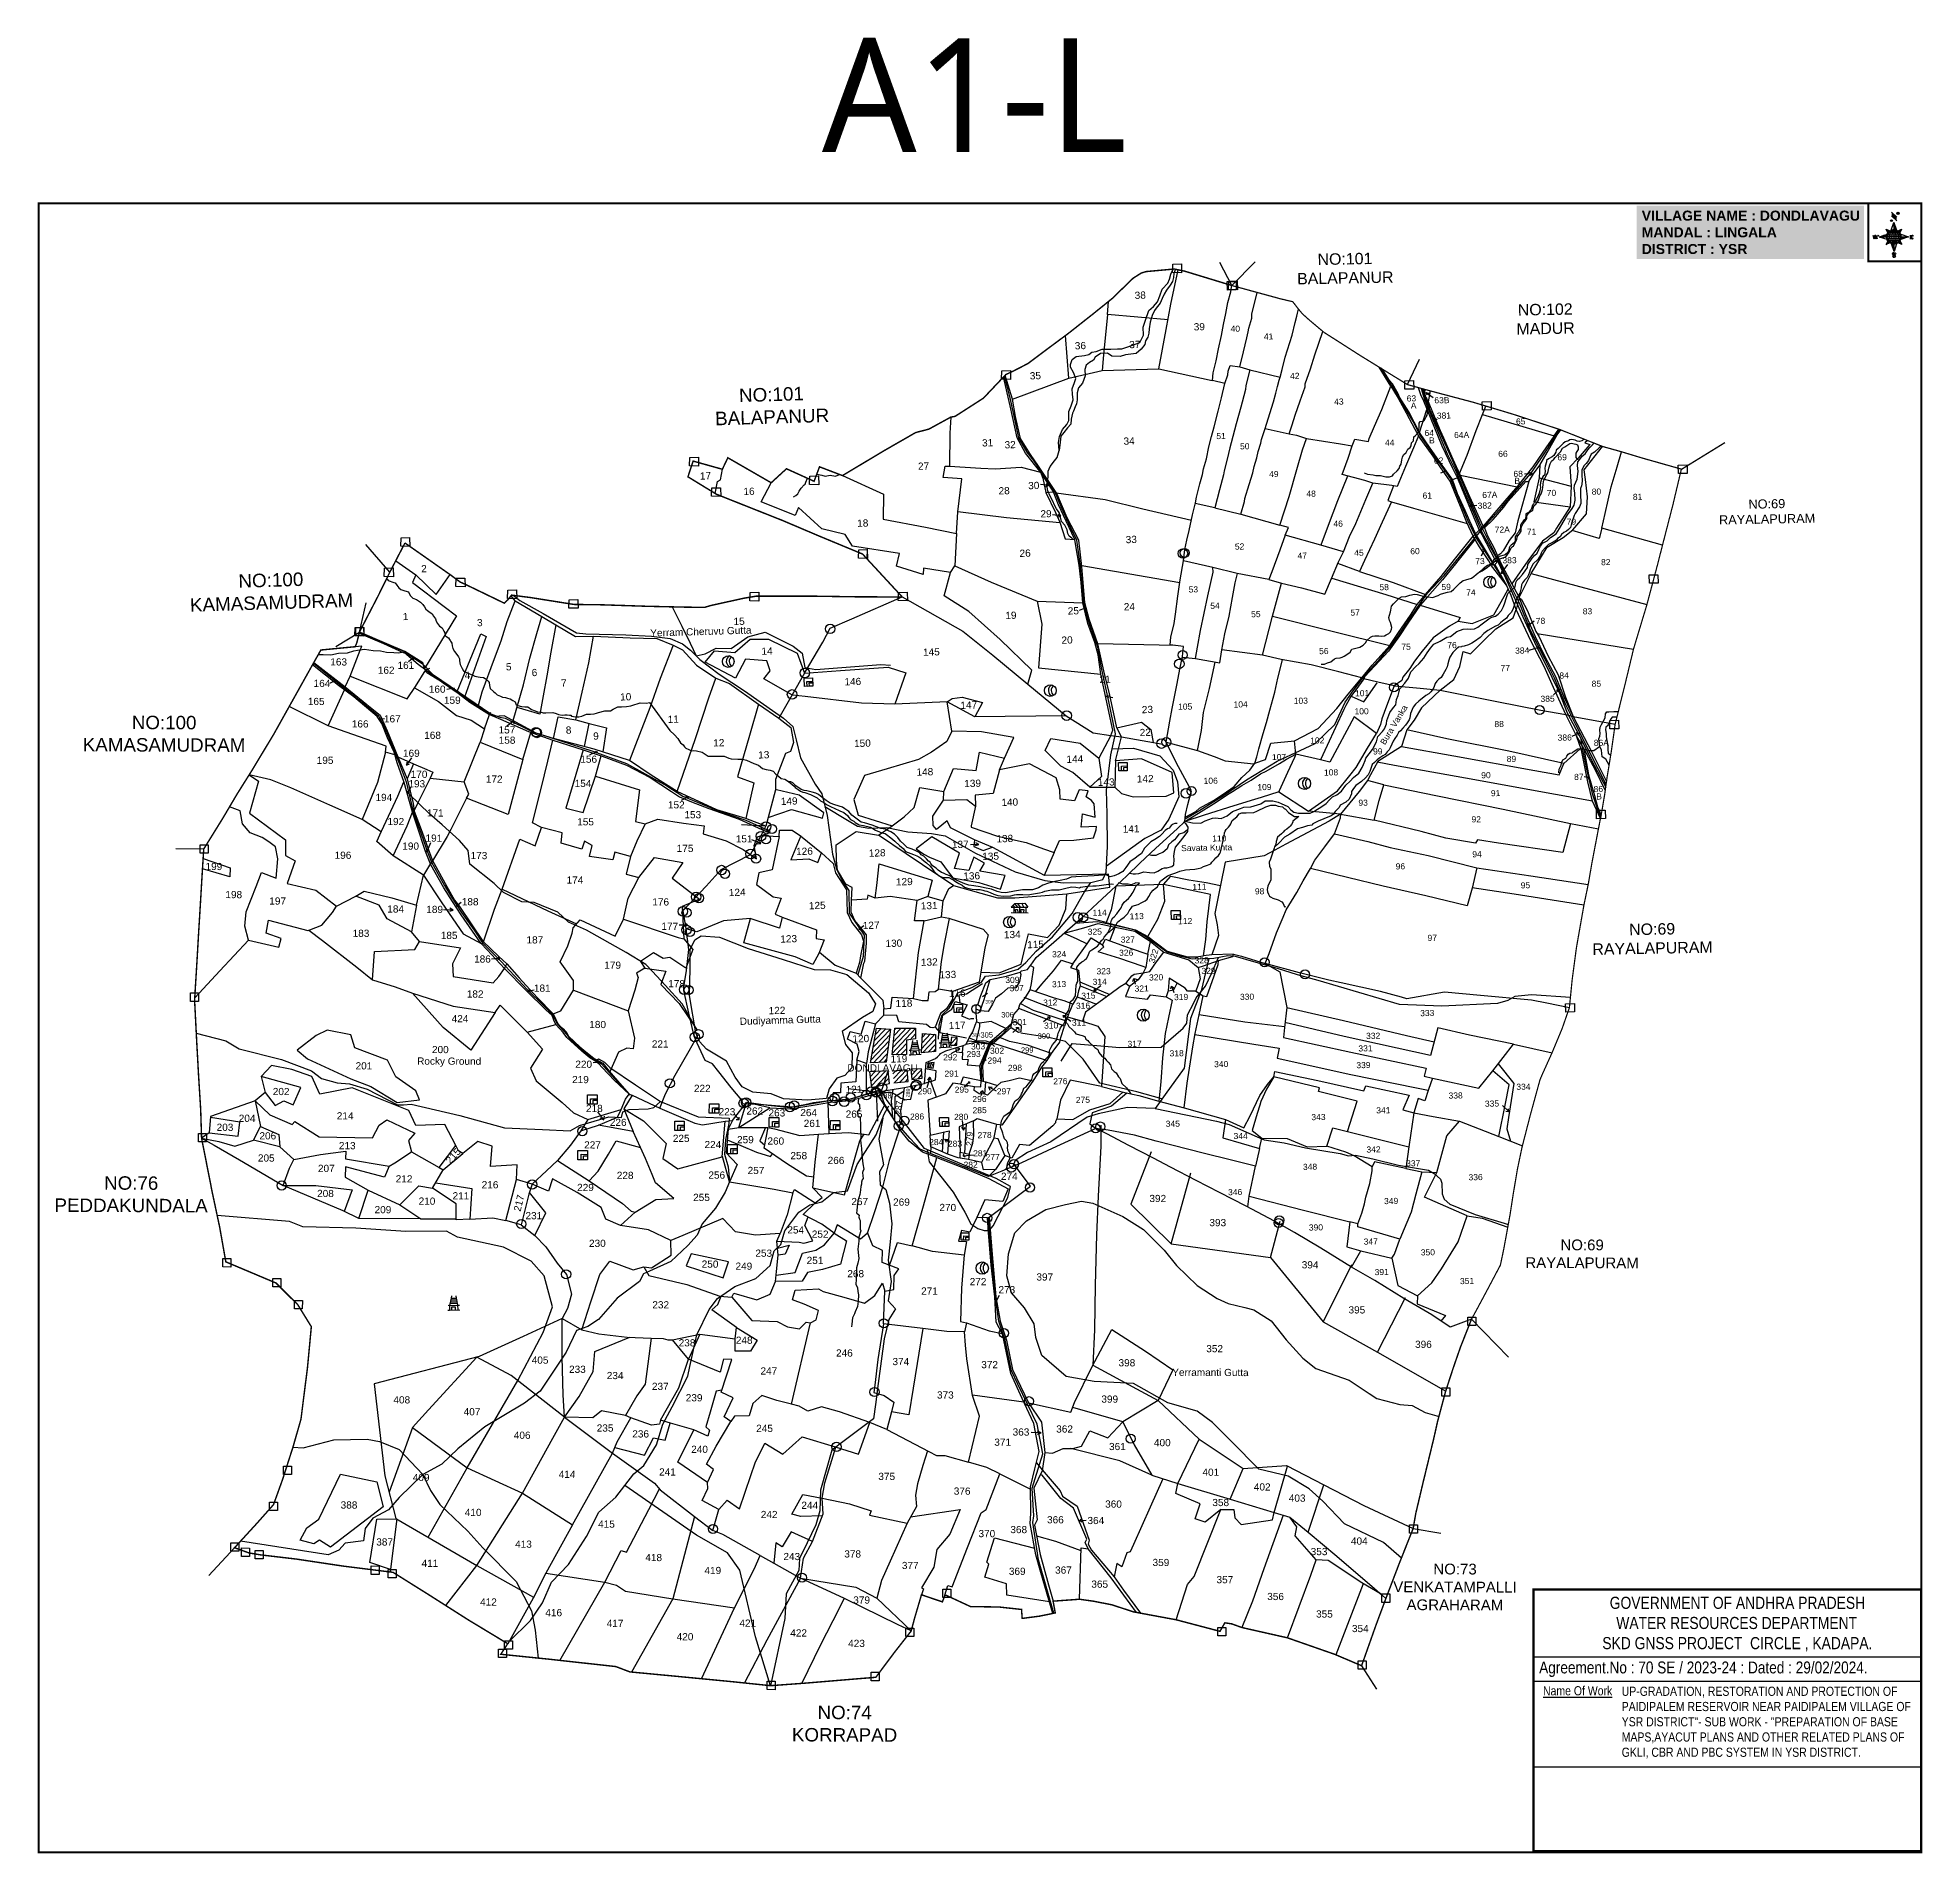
# Model space of a CAD drawing. Header units: millimetres. Extents: x 195514 to 200740, y 1600994 to 1606027.
import ezdxf

# ---------------------------------------------------------------- set-up
doc = ezdxf.new("R2010")
doc.units = ezdxf.units.MM
for name, color, linetype in [('AQUADUCT', 1, 'Continuous'), ('bord', 1, 'Continuous'), ('BOUNDRY STONES', 240, 'Continuous'), ('CADAS', 1, 'Continuous'), ('DIMENSION', 1, 'Continuous'), ('FRAME 025', 7, 'Continuous'), ('PLOTS', 7, 'Continuous'), ('PLOTS NO', 7, 'Continuous'), ('ROADS', 1, 'Continuous'), ('STREAMS', 4, 'Continuous'), ('TEXT', 1, 'Continuous'), ('TITLEBLOCK', 7, 'Continuous'), ('VILLAGE', 7, 'Continuous'), ('VILLAGE BOUNDARY', 5, 'Continuous'), ('VILLAGE BOUNDRY', 5, 'Continuous'), ('wells', 7, 'Continuous')]:
    doc.layers.add(name, color=color, linetype=linetype)
doc.layers.get('0').off()
doc.styles.add('ARIALN', font='ARIALN.TTF')
doc.styles.get("Standard").update_dxf_attribs({"font": 'arial.ttf'})
doc.styles.add('TMS', font='trebuc.ttf')
pattern_1 = [(46.742664, (162119.234, 1580884.609), (-7.2939106, 6.8631866), [])]
pattern_2 = [(267.297113149, (-8720374.938, 50637915.138), (10.5367255337, -0.497431438), [])]
pattern_3 = [(357.297113149, (-8720374.938, 50637915.138), (0.497431438, 10.5367255337), [])]

msp = doc.modelspace()

# ---------------------------------------------------------------- texts
at = {"layer": 'CADAS', "color": 2, "style": 'TMS'}
msp.add_text('A1-L', height=315.69, dxfattribs=at).set_placement((197688.7, 1605710.3))
at = {"layer": 'DIMENSION', "attachment_point": 2}
for s, insert, char_height, width, rotation in [('NO:101\\PBALAPANUR ', (199138.6, 1605430.1), 31.59, 387.458, 1.0467), ('NO:102\\PMADUR ', (199693.9, 1605289.9), 31.59, 387.458, 1.0467), ('NO:101\\PBALAPANUR ', (197548, 1605057.2), 37.4, 458.635, 1.7427), ('NO:69\\PRAYALAPURAM ', (200308.5, 1604747.7), 25.276, 309.967, 1.0467), ('NO:100\\PKAMASAMUDRAM ', (196160, 1604542.5), 37.399, 458.635, 1.7427), ('NO:100\\PKAMASAMUDRAM ', (195864.7, 1604147.6), 37.244, 456.737, 359.794), ('NO:69\\PRAYALAPURAM ', (199990.4, 1603572.1), 31.595, 387.458, 1.0467), ('NO:76\\PPEDDAKUNDALA ', (195773.4, 1602871), 37.244, 456.737, 359.794), ('NO:69\\PRAYALAPURAM ', (199796.6, 1602695.8), 29.795, 365.39, 359.794), ('NO:73\\PVENKATAMPALLI\\PAGRAHARAM ', (199444.2, 1601797.2), 29.795, 365.39, 359.794), ('NO:74\\PKORRAPAD ', (197751.7, 1601403.4), 37.24, 456.737, 359.794)]:
    msp.add_mtext(s, dxfattribs=dict(at, insert=insert, char_height=char_height, width=width, rotation=rotation))
at = {"layer": 'PLOTS NO'}
for s, height, rotation, p in [('38', 19.98, 1.7427, (198556.1, 1605303.1)), ('39', 19.98, 1.7427, (198719.8, 1605215.7)), ('40', 16.88, 1.0467, (198821.9, 1605212)), ('41', 16.88, 1.0467, (198914.3, 1605190.4)), ('36', 19.98, 1.7427, (198390, 1605163.2)), ('37', 19.98, 1.7427, (198541, 1605166.5)), ('35', 19.98, 1.7427, (198265.3, 1605079.9)), ('42', 16.88, 1.0467, (198986.8, 1605081.2)), ('63', 16.88, 1.0467, (199310.2, 1605018.8)), ('43', 16.88, 1.0467, (199109.1, 1605009.9)), ('A', 16.9, 1.0467, (199321.5, 1604999)), ('63B', 16.88, 1.0467, (199386.9, 1605013.6)), ('381', 16.88, 1.0467, (199393.8, 1604971.1)), ('51', 16.88, 1.0467, (198782.3, 1604914.5)), ('64', 16.88, 1.0467, (199359.6, 1604923.2)), ('64A', 16.88, 1.0467, (199441.6, 1604917.3)), ('65', 16.88, 1.0467, (199613.3, 1604955)), ('31', 19.98, 1.7427, (198132.8, 1604894)), ('32', 19.98, 1.7427, (198195.4, 1604888.7)), ('34', 19.98, 1.7427, (198525.2, 1604898.9)), ('50', 16.88, 1.0467, (198848.1, 1604886)), ('44', 16.88, 1.0467, (199250, 1604896.1)), ('B', 16.9, 1.0467, (199372.1, 1604902.4)), ('66', 16.88, 1.0467, (199564, 1604865.2)), ('27', 19.98, 1.7427, (197955.2, 1604829.4)), ('49', 16.88, 1.0467, (198928.8, 1604809)), ('62', 16.88, 1.0467, (199385.7, 1604846.4)), ('68', 16.88, 1.0467, (199606.2, 1604809.7)), ('69', 16.88, 1.0467, (199728.1, 1604855.6)), ('17', 19.98, 1.7427, (197350.5, 1604802.2)), ('16', 19.98, 1.7427, (197471.2, 1604759.3)), ('28', 19.98, 1.7427, (198178.6, 1604761.1)), ('30', 19.98, 1.7427, (198260.8, 1604775.6)), ('48', 16.88, 1.0467, (199032.1, 1604754.7)), ('B', 16.9, 1.0467, (199608.8, 1604790.3)), ('70', 16.88, 1.0467, (199698.6, 1604756.7)), ('80', 16.88, 1.0467, (199823.2, 1604760.4)), ('61', 16.88, 1.0467, (199354.3, 1604749.5)), ('382', 16.88, 1.0467, (199507, 1604721.6)), ('67A', 16.88, 1.0467, (199519.7, 1604751.2)), ('81', 16.88, 1.0467, (199937.4, 1604745.9)), ('18', 19.98, 1.7427, (197786.6, 1604671.3)), ('29', 19.98, 1.7427, (198294.8, 1604697.3)), ('46', 16.88, 1.0467, (199107.1, 1604671.6)), ('72A', 16.88, 1.0467, (199554.3, 1604655)), ('79', 16.88, 1.0467, (199753.8, 1604677.2)), ('33', 19.98, 1.7427, (198531.2, 1604625.9)), ('52', 16.88, 1.0467, (198833.8, 1604608.2)), ('71', 16.88, 1.0467, (199643.4, 1604649.2)), ('2', 20, 1.7427, (196577.8, 1604545.3)), ('26', 19.98, 1.7427, (198236.8, 1604588)), ('47', 16.88, 1.0467, (199007.5, 1604583)), ('45', 16.88, 1.0467, (199164.7, 1604590.9)), ('60', 16.88, 1.0467, (199320.1, 1604595.3)), ('73', 16.88, 1.0467, (199500.3, 1604567.8)), ('383', 16.88, 1.0467, (199575.7, 1604570)), ('82', 16.88, 1.0467, (199849.2, 1604564.9)), ('58', 16.88, 1.0467, (199234.6, 1604495.5)), ('59', 16.88, 1.0467, (199406.5, 1604496.2)), ('24', 19.98, 1.7427, (198526, 1604439.7)), ('53', 16.88, 1.0467, (198705.6, 1604489.3)), ('54', 16.88, 1.0467, (198765.5, 1604443.9)), ('74', 16.88, 1.0467, (199475.1, 1604480.8)), ('1', 20, 1.7427, (196526.8, 1604412.6)), ('3', 20, 1.7427, (196732.5, 1604395.7)), ('15', 19.98, 1.7427, (197443.8, 1604399)), ('19', 19.98, 1.7427, (198197.4, 1604415.6)), ('25', 19.98, 1.7427, (198370.5, 1604428.2)), ('55', 16.88, 1.0467, (198878.9, 1604420.7)), ('57', 16.88, 1.0467, (199154.1, 1604425.2)), ('78', 16.88, 1.0467, (199668.1, 1604402.1)), ('83', 16.88, 1.0467, (199798.3, 1604428.7)), ('Yerram Cheruvu Gutta', 19.985, 1.7427, (197212.9, 1604367)), ('20', 19.98, 1.7427, (198353.1, 1604347.2)), ('163', 19.9, 359.794, (196325.4, 1604287.1)), ('14', 19.98, 1.7427, (197521.2, 1604316.5)), ('145', 19.98, 1.7427, (197969.1, 1604313.8)), ('56', 16.88, 1.0467, (199067.4, 1604318.3)), ('75', 16.88, 1.0467, (199295.3, 1604330.3)), ('76', 16.88, 1.0467, (199422.7, 1604334.8)), ('384', 16.88, 1.0467, (199610.8, 1604319.7)), ('162', 19.9, 359.794, (196457.1, 1604264.2)), ('161', 19.9, 359.794, (196511.7, 1604277.7)), ('4', 20, 1.7427, (196698, 1604249.7)), ('5', 20, 1.7427, (196812.6, 1604273.3)), ('6', 20, 1.7427, (196884, 1604257.4)), ('146', 19.98, 1.7427, (197751.2, 1604231.8)), ('21', 19.98, 1.7427, (198458.7, 1604238.3)), ('77', 16.88, 1.0467, (199570.5, 1604271.2)), ('84', 16.88, 1.0467, (199733.6, 1604250.7)), ('165', 19.9, 359.794, (196263.1, 1604177.6)), ('164', 19.9, 359.794, (196279.2, 1604227.6)), ('160', 19.9, 359.794, (196598.5, 1604211.6)), ('159', 19.9, 359.794, (196640.5, 1604180.9)), ('7', 20, 1.7427, (196965.4, 1604228.4)), ('10', 19.98, 1.7427, (197129.3, 1604189.8)), ('103', 16.88, 1.0467, (198997, 1604180.6)), ('101', 16.88, 1.0467, (199167, 1604201.5)), ('385', 16.88, 1.0467, (199681.2, 1604186.1)), ('85', 16.88, 1.0467, (199823.1, 1604228)), ('167', 19.9, 359.794, (196474.1, 1604129.3)), ('11', 19.98, 1.7427, (197261.2, 1604127.8)), ('147', 19.98, 1.7427, (198072.7, 1604166.6)), ('23', 19.98, 1.7427, (198575.9, 1604154.6)), ('105', 16.88, 1.0467, (198676.3, 1604164.3)), ('104', 16.88, 1.0467, (198830.1, 1604170.4)), ('100', 16.88, 1.0467, (199165.5, 1604151.3)), ('Bura Vanka', 16.88, 59.0038, (199249.9, 1604065.4)), ('166', 19.9, 359.794, (196385, 1604115.3)), ('168', 19.9, 359.794, (196585.7, 1604083.7)), ('157', 19.9, 359.794, (196791.9, 1604098.7)), ('8', 20, 1.7427, (196978.7, 1604097.8)), ('9', 20, 1.7427, (197054.6, 1604081.3)), ('22', 19.98, 1.7427, (198569.9, 1604091.1)), ('88', 16.88, 1.0467, (199553.5, 1604116.1)), ('386', 16.88, 1.0467, (199728.8, 1604078.5)), ('169', 19.9, 359.794, (196526.9, 1604033.9)), ('158', 19.9, 359.794, (196792.3, 1604070.2)), ('12', 19.98, 1.7427, (197387.5, 1604062.4)), ('13', 19.98, 1.7427, (197512.1, 1604029)), ('150', 19.98, 1.7427, (197777.9, 1604060.8)), ('107', 16.88, 1.0467, (198936.7, 1604024.6)), ('102', 16.88, 1.0467, (199042.5, 1604070.4)), ('99', 16.88, 1.0467, (199216.9, 1604040.2)), ('86A', 16.88, 1.0467, (199829, 1604064)), ('195', 19.9, 359.794, (196287.7, 1604014.4)), ('170', 19.9, 359.794, (196548.3, 1603975.6)), ('156', 19.9, 359.794, (197018.7, 1604017.5)), ('148', 19.98, 1.7427, (197951, 1603981.5)), ('144', 19.98, 1.7427, (198366.9, 1604016.9)), ('108', 16.88, 1.0467, (199080.9, 1603981.9)), ('90', 16.88, 1.0467, (199516.9, 1603974.3)), ('89', 16.88, 1.0467, (199587.5, 1604019.4)), ('193', 19.9, 359.794, (196542, 1603949.3)), ('172', 19.9, 359.794, (196756.7, 1603962.4)), ('154', 19.9, 359.794, (197003, 1603950.3)), ('139', 19.98, 1.7427, (198083.5, 1603949.7)), ('143', 19.98, 1.7427, (198453.8, 1603953.1)), ('142', 19.98, 1.7427, (198562.1, 1603962.5)), ('106', 16.88, 1.0467, (198747.1, 1603958.7)), ('109', 16.88, 1.0467, (198896.1, 1603941.2)), ('91', 16.88, 1.0467, (199543.7, 1603924.5)), ('87', 16.88, 1.0467, (199774.4, 1603969.6)), ('86', 16.88, 1.0467, (199828.5, 1603936)), ('194', 19.9, 359.794, (196450.7, 1603911.5)), ('171', 19.9, 359.794, (196593.3, 1603868.5)), ('152', 19.9, 359.794, (197261.6, 1603891)), ('149', 19.98, 1.7427, (197574.8, 1603900.3)), ('140', 19.98, 1.7427, (198186.4, 1603897.4)), ('93', 16.88, 1.0467, (199176.3, 1603898)), ('B', 16.9, 1.0467, (199835.9, 1603915.4)), ('192', 19.9, 359.794, (196483.8, 1603844.7)), ('155', 19.9, 359.794, (197010, 1603843.9)), ('153', 19.9, 359.794, (197307.3, 1603863.6)), ('141', 19.98, 1.7427, (198522.8, 1603823.4)), ('92', 16.88, 1.0467, (199490, 1603852)), ('190', 19.9, 359.794, (196525, 1603776.6)), ('191', 19.9, 359.794, (196589.4, 1603798.7)), ('175', 19.9, 359.794, (197285.9, 1603770.3)), ('151', 19.9, 359.794, (197449.7, 1603796.7)), ('126', 19.98, 1.7427, (197617.2, 1603761.4)), ('137', 19.98, 1.7427, (198049.4, 1603780.4)), ('138', 19.98, 1.7427, (198172.7, 1603796.5)), ('Savata Kunta', 16.883, 1.0467, (198684.7, 1603772.3)), ('110', 16.88, 1.0467, (198771.1, 1603799)), ('199', 19.9, 359.794, (195979.4, 1603720)), ('196', 19.9, 359.794, (196337.3, 1603751.2)), ('173', 19.9, 359.794, (196714.3, 1603750.3)), ('128', 19.98, 1.7427, (197818.8, 1603756.8)), ('135', 19.98, 1.7427, (198133.3, 1603747.6)), ('96', 16.88, 1.0467, (199279.6, 1603721.6)), ('94', 16.88, 1.0467, (199492.1, 1603755.1)), ('174', 19.9, 359.794, (196980.6, 1603682.5)), ('129', 19.98, 1.7427, (197894.1, 1603677.1)), ('136', 19.98, 1.7427, (198080.9, 1603693.2)), ('111', 16.88, 1.0467, (198715.8, 1603664.7)), ('95', 16.88, 1.0467, (199626.4, 1603669.2)), ('198', 19.9, 359.794, (196034.5, 1603642.1)), ('197', 19.9, 359.794, (196156.2, 1603624.3)), ('188', 19.9, 359.794, (196690, 1603622.3)), ('176', 19.9, 359.794, (197218.3, 1603621.8)), ('124', 19.98, 1.7427, (197430.6, 1603647.5)), ('125', 19.98, 1.7427, (197652.6, 1603611.1)), ('131', 19.98, 1.7427, (197963, 1603610.7)), ('98', 16.88, 1.0467, (198889.3, 1603652.4)), ('184', 19.9, 359.794, (196483.4, 1603602.3)), ('189', 19.9, 359.794, (196591.5, 1603601)), ('177', 19.9, 359.794, (197243.5, 1603554.2)), ('127', 19.98, 1.7427, (197802, 1603556.1)), ('114', 16.88, 1.0467, (198439.2, 1603593.1)), ('113', 16.88, 1.0467, (198542, 1603583.4)), ('112', 16.88, 1.0467, (198676.4, 1603569.8)), ('183', 19.9, 359.794, (196387.3, 1603534.9)), ('185', 19.9, 359.794, (196631.7, 1603529)), ('187', 19.9, 359.794, (196869.4, 1603516.6)), ('123', 19.98, 1.7427, (197573.4, 1603518.7)), ('130', 19.98, 1.7427, (197865.1, 1603506.4)), ('134', 19.98, 1.7427, (198193.4, 1603530.6)), ('115', 19.98, 1.7427, (198258, 1603503.1)), ('325', 16.88, 1.0467, (198425.8, 1603540.5)), ('327', 16.88, 1.0467, (198517.2, 1603518.5)), ('97', 16.88, 1.0467, (199368, 1603523.4)), ('186', 19.9, 359.794, (196724.1, 1603463.6)), ('179', 19.9, 359.794, (197085.1, 1603446.5)), ('132', 19.98, 1.7427, (197963.4, 1603454.3)), ('324', 16.88, 1.0467, (198326.9, 1603478.1)), ('326', 16.88, 1.0467, (198512.8, 1603482.2)), ('322', 16.88, 72.5867, (198610.3, 1603460.5)), ('328', 16.88, 1.0467, (198721.9, 1603461)), ('178', 19.9, 359.794, (197262.4, 1603395.1)), ('133', 19.98, 1.7427, (198014.7, 1603419.5)), ('309', 16.88, 1.0467, (198197.2, 1603406.6)), ('314', 16.88, 1.0467, (198439.3, 1603401.5)), ('323', 16.88, 1.0467, (198450.1, 1603430.8)), ('320', 16.88, 1.0467, (198595.8, 1603413.7)), ('329', 16.88, 1.0467, (198741.1, 1603431.8)), ('182', 19.9, 359.794, (196703.8, 1603366.5)), ('181', 19.9, 359.794, (196890, 1603382.8)), ('118', 19.98, 1.7427, (197893.1, 1603339.9)), ('116', 19.98, 1.7427, (198040.7, 1603367.9)), ('307', 16.88, 1.0467, (198209.1, 1603384)), ('312', 16.88, 1.0467, (198302, 1603344)), ('313', 16.88, 1.0467, (198326.7, 1603395)), ('315', 16.88, 1.0467, (198408, 1603363.1)), ('321', 16.88, 1.0467, (198555.6, 1603382.8)), ('319', 16.88, 1.0467, (198665.1, 1603359.2)), ('330', 16.88, 1.0467, (198848, 1603360)), ('424', 19.9, 359.794, (196661.9, 1603298.2)), ('Dudiyamma Gutta', 19.985, 1.7427, (197461, 1603290.7)), ('122', 19.98, 1.7427, (197541.1, 1603320.1)), ('308', 9.52, 1.0467, (198141.7, 1603350)), ('306', 15, 1.0467, (198185.9, 1603311.2)), ('316', 16.88, 1.0467, (198393.1, 1603335.2)), ('333', 16.88, 1.0467, (199347.6, 1603314.8)), ('180', 19.9, 359.794, (197043.5, 1603282)), ('120', 19.98, 1.7427, (197773.4, 1603241.9)), ('117', 19.98, 1.7427, (198040.5, 1603278.8)), ('304', 9.24, 1.0467, (198105.3, 1603258.1)), ('305', 15, 1.0467, (198128.2, 1603255.3)), ('301', 16.88, 1.0467, (198217.6, 1603289.6)), ('300', 15, 1.0467, (198286.9, 1603251.9)), ('310', 16.88, 1.0467, (198304.7, 1603280.3)), ('311', 16.88, 1.0467, (198381.9, 1603288.3)), ('332', 16.88, 1.0467, (199197.6, 1603251.8)), ('200', 19.9, 359.794, (196607.3, 1603212.5)), ('221', 19.9, 359.794, (197217, 1603228)), ('119', 19.98, 1.7427, (197879.1, 1603186.1)), ('292', 16.88, 1.0467, (198024.9, 1603192.2)), ('293', 16.88, 1.0467, (198089.7, 1603201.2)), ('303', 16.88, 1.0467, (198102.2, 1603222.4)), ('302', 16.88, 1.0467, (198154.7, 1603210.4)), ('299', 15, 1.0467, (198240.5, 1603213.3)), ('317', 16.88, 1.0467, (198536.1, 1603229.5)), ('318', 16.88, 1.0467, (198652.8, 1603203.4)), ('331', 16.88, 1.0467, (199176.3, 1603217)), ('201', 19.9, 359.794, (196395.5, 1603167.4)), ('Rocky Ground', 19.902, 359.794, (196566.1, 1603180.7)), ('220', 19.9, 359.794, (197004.8, 1603171.9)), ('291', 16.88, 1.0467, (198028.5, 1603147)), ('294', 16.88, 1.0467, (198147.8, 1603183.4)), ('298', 16.88, 1.0467, (198204.4, 1603163)), ('340', 16.88, 1.0467, (198776.2, 1603173.3)), ('339', 16.88, 1.0467, (199170.7, 1603170.5)), ('202', 19.9, 359.794, (196165.9, 1603096.2)), ('219', 19.9, 359.794, (196995.9, 1603129.4)), ('222', 19.9, 359.794, (197333.7, 1603104.9)), ('121', 19.98, 1.7427, (197754.6, 1603101.4)), ('288', 14.36, 1.0467, (197848.2, 1603086.4)), ('289', 10.38, 85.3276, (197931.5, 1603089.7)), ('290', 16.88, 1.0467, (197954.2, 1603098.2)), ('295', 16.88, 1.0467, (198056.9, 1603102.6)), ('297', 16.88, 1.0467, (198173.6, 1603098)), ('276', 16.88, 1.0467, (198330.3, 1603125.7)), ('338', 16.88, 1.0467, (199426.2, 1603086.3)), ('334', 16.88, 1.0467, (199614.3, 1603110.6)), ('214', 19.9, 359.794, (196343.4, 1603028.8)), ('218', 19.9, 359.794, (197034.4, 1603049.4)), ('223', 19.9, 359.794, (197402.1, 1603040.1)), ('262', 19.9, 359.794, (197479.1, 1603042.2)), ('263', 19.9, 359.794, (197540.4, 1603037)), ('264', 19.9, 359.794, (197628.7, 1603037.8)), ('265', 19.9, 359.794, (197754.5, 1603033.7)), ('287', 16.88, 84.2278, (197907.5, 1603040.7)), ('296', 16.88, 1.0467, (198105.9, 1603076.6)), ('285', 16.88, 1.0467, (198106.3, 1603045.6)), ('275', 16.88, 1.0467, (198392.7, 1603074.2)), ('341', 16.88, 1.0467, (199225.8, 1603045.4)), ('335', 16.88, 1.0467, (199527.1, 1603063.8)), ('203', 19.9, 359.794, (196010.2, 1602997.1)), ('204', 19.9, 359.794, (196071.5, 1603022)), ('226', 19.9, 359.794, (197100.5, 1603010.8)), ('261', 19.9, 359.794, (197638.1, 1603007.9)), ('286', 16.88, 1.0467, (197933, 1603027.9)), ('280', 16.88, 1.0467, (198055.1, 1603027.1)), ('345', 16.88, 1.0467, (198642.1, 1603008.1)), ('343', 16.88, 1.0467, (199045.9, 1603026.5)), ('206', 19.9, 359.794, (196128.9, 1602973.4)), ('213', 19.9, 359.794, (196349.1, 1602946.2)), ('215', 19.9, 47.8976, (196658.2, 1602903.8)), ('227', 19.9, 359.794, (197029.2, 1602948.2)), ('225', 19.9, 359.794, (197275.2, 1602966.5)), ('224', 19.9, 359.794, (197363, 1602949.2)), ('259', 19.9, 359.794, (197453.2, 1602962.8)), ('260', 19.9, 359.794, (197537.5, 1602959)), ('284', 16.88, 1.0467, (197986.1, 1602957.2)), ('283', 16.88, 1.0467, (198038.1, 1602952.7)), ('279', 16.88, 87.0268, (198105.1, 1602954.7)), ('281', 16.88, 1.0467, (198108.1, 1602926.1)), ('278', 16.88, 1.0467, (198120.2, 1602976.6)), ('344', 16.88, 1.0467, (198830.2, 1602974.2)), ('342', 16.88, 1.0467, (199198.6, 1602936.7)), ('205', 19.9, 359.794, (196124.6, 1602911.9)), ('207', 19.9, 359.794, (196291.1, 1602883.1)), ('257', 19.9, 359.794, (197482.5, 1602877.4)), ('258', 19.9, 359.794, (197601.2, 1602918.5)), ('266', 19.9, 359.794, (197704.5, 1602905.3)), ('282', 16.88, 1.0467, (198081.5, 1602894.5)), ('277', 16.88, 1.0467, (198142.7, 1602915.5)), ('348', 16.88, 1.0467, (199022.6, 1602888.6)), ('337', 16.88, 1.0467, (199308.6, 1602898.5)), ('212', 19.9, 359.794, (196506.7, 1602854.1)), ('216', 19.9, 359.794, (196745.1, 1602837.8)), ('229', 19.9, 359.794, (197009.8, 1602830.3)), ('228', 19.9, 359.794, (197119.8, 1602863.7)), ('256', 19.9, 359.794, (197373.8, 1602864.6)), ('274', 19.9, 359.794, (198185, 1602861.2)), ('336', 16.88, 1.0467, (199481.6, 1602859.9)), ('208', 19.9, 359.794, (196288.8, 1602813.6)), ('209', 19.9, 359.794, (196448.1, 1602768.7)), ('210', 19.9, 359.794, (196570.3, 1602792.4)), ('211', 19.9, 359.794, (196664.4, 1602807.1)), ('217', 19.9, 76.5349, (196852.8, 1602772.1)), ('255', 19.9, 359.794, (197331.5, 1602802.7)), ('267', 19.9, 359.794, (197770.2, 1602791.2)), ('269', 19.9, 359.794, (197885.9, 1602789.8)), ('270', 19.9, 359.794, (198014.4, 1602774.8)), ('392', 19.9, 359.794, (198596.6, 1602799.7)), ('346', 16.88, 1.0467, (198814.9, 1602818.4)), ('349', 16.88, 1.0467, (199247.5, 1602793.8)), ('231', 19.9, 359.794, (196866.6, 1602752.1)), ('393', 19.9, 359.794, (198763, 1602732.8)), ('390', 16.88, 1.0467, (199038.9, 1602720.5)), ('230', 19.9, 359.794, (197042.7, 1602675.4)), ('254', 19.9, 359.794, (197592.7, 1602712.6)), ('252', 19.9, 359.794, (197660.5, 1602700.9)), ('347', 16.88, 1.0467, (199191, 1602681.5)), ('250', 19.9, 359.794, (197355.2, 1602617.8)), ('249', 19.9, 359.794, (197449, 1602612.1)), ('253', 19.9, 359.794, (197504, 1602648.1)), ('251', 19.9, 359.794, (197646.2, 1602628.1)), ('394', 19.9, 359.794, (199019, 1602615.8)), ('350', 16.88, 1.0467, (199349.3, 1602651.6)), ('268', 19.9, 359.794, (197759, 1602591.3)), ('272', 19.9, 359.794, (198098.3, 1602569.2)), ('397', 19.9, 359.794, (198283.3, 1602582.1)), ('391', 16.88, 1.0467, (199221.3, 1602597)), ('351', 16.88, 1.0467, (199457.9, 1602572)), ('232', 19.9, 359.794, (197218.4, 1602505)), ('271', 19.9, 359.794, (197963.6, 1602543.1)), ('273', 19.9, 359.794, (198178.1, 1602546.8)), ('395', 19.9, 359.794, (199148.7, 1602490.9)), ('248', 19.9, 359.794, (197449.9, 1602406.8)), ('405', 19.9, 359.794, (196883.9, 1602351.7)), ('238', 19.9, 359.794, (197291.4, 1602399.6)), ('246', 19.9, 359.794, (197727.7, 1602371.4)), ('352', 19.9, 359.794, (198754.3, 1602383.4)), ('396', 19.9, 359.794, (199333.3, 1602395.4)), ('233', 19.9, 359.794, (196987.4, 1602326.2)), ('234', 19.9, 359.794, (197092, 1602308.9)), ('247', 19.9, 359.794, (197518.2, 1602321.6)), ('374', 19.9, 359.794, (197884.2, 1602347.6)), ('372', 19.9, 359.794, (198130.3, 1602339.1)), ('398', 19.9, 359.794, (198511, 1602344.2)), ('Yerramanti Gutta', 19.902, 359.794, (198660.1, 1602317.9)), ('237', 19.9, 359.794, (197217.2, 1602278.9)), ('239', 19.9, 359.794, (197311, 1602247.3)), ('373', 19.9, 359.794, (198007.6, 1602255)), ('408', 19.9, 359.794, (196500.4, 1602241.5)), ('407', 19.9, 359.794, (196695.1, 1602208.5)), ('399', 19.9, 359.794, (198463.4, 1602243.6)), ('406', 19.9, 359.794, (196834.2, 1602143.4)), ('235', 19.9, 359.794, (197064.1, 1602163.4)), ('236', 19.9, 359.794, (197162.7, 1602147.1)), ('245', 19.9, 359.794, (197506.3, 1602162.4)), ('363', 19.9, 359.794, (198217.4, 1602152.4)), ('362', 19.9, 359.794, (198338.2, 1602160.7)), ('240', 19.9, 359.794, (197326.1, 1602104.4)), ('371', 19.9, 359.794, (198166.5, 1602124.1)), ('361', 19.9, 359.794, (198484.7, 1602112.1)), ('400', 19.9, 359.794, (198609.2, 1602122.9)), ('414', 19.9, 359.794, (196958.7, 1602035)), ('241', 19.9, 359.794, (197237.1, 1602041.6)), ('401', 19.9, 359.794, (198743.7, 1602040.9)), ('409', 19.9, 359.794, (196554.1, 1602026.3)), ('375', 19.9, 359.794, (197845, 1602029.3)), ('376', 19.9, 359.794, (198054.2, 1601988.5)), ('402', 19.9, 359.794, (198886.2, 1602000.1)), ('388', 19.9, 359.794, (196354.1, 1601950)), ('244', 19.9, 359.794, (197631.6, 1601949.2)), ('360', 19.9, 359.794, (198473.9, 1601952.6)), ('358', 19.9, 359.794, (198771.2, 1601956.9)), ('403', 19.9, 359.794, (198983.1, 1601969.2)), ('410', 19.9, 359.794, (196698.4, 1601929.6)), ('415', 19.9, 359.794, (197068, 1601897.1)), ('242', 19.9, 359.794, (197519.1, 1601923.7)), ('368', 19.9, 359.794, (198211.1, 1601881.9)), ('366', 19.9, 359.794, (198312.8, 1601909.2)), ('364', 19.9, 359.794, (198424.8, 1601907)), ('387', 19.9, 359.794, (196452.8, 1601847.6)), ('413', 19.9, 359.794, (196837.8, 1601841.5)), ('370', 19.9, 359.794, (198122.7, 1601870.7)), ('404', 19.9, 359.794, (199155.4, 1601850.1)), ('411', 19.9, 359.794, (196578.5, 1601788.5)), ('418', 19.9, 359.794, (197198.9, 1601804.4)), ('243', 19.9, 359.794, (197581.8, 1601807.2)), ('378', 19.9, 359.794, (197750.6, 1601814.4)), ('377', 19.9, 359.794, (197910.3, 1601782.3)), ('359', 19.9, 359.794, (198605.4, 1601790.7)), ('353', 19.9, 359.794, (199043.8, 1601820.9)), ('419', 19.9, 359.794, (197362.9, 1601768.6)), ('369', 19.9, 359.794, (198206.9, 1601766.2)), ('367', 19.9, 359.794, (198335.1, 1601769.7)), ('365', 19.9, 359.794, (198435.6, 1601730.6)), ('357', 19.9, 359.794, (198782.7, 1601743.1)), ('412', 19.9, 359.794, (196740.7, 1601681.1)), ('379', 19.9, 359.794, (197775.5, 1601686.6)), ('356', 19.9, 359.794, (198923.3, 1601696.4)), ('416', 19.9, 359.794, (196921.7, 1601651.6)), ('417', 19.9, 359.794, (197091.8, 1601621.9)), ('421', 19.9, 359.794, (197459.8, 1601622.5)), ('355', 19.9, 359.794, (199058.7, 1601647.9)), ('420', 19.9, 359.794, (197285.8, 1601584.9)), ('422', 19.9, 359.794, (197600.8, 1601595.4)), ('423', 19.9, 359.794, (197761.3, 1601566.4)), ('354', 19.9, 359.794, (199158.2, 1601607.5))]:
    msp.add_text(s, height=height, rotation=rotation, dxfattribs=at).set_placement(p)
at = {"layer": 'PLOTS NO', "color": 1}
msp.add_text('DONDLAVAGU', height=20, dxfattribs=at).set_placement((197759.1, 1603161.5))
at = {"layer": 'TEXT', "insert": (199961.8, 1605548), "char_height": 27.755, "width": 602.488, "attachment_point": 1, "bg_fill": 1, "box_fill_scale": 1.5, "bg_fill_color": 254, "bg_fill_transparency": 0}
msp.add_mtext('{\\fArial|b1|i0|c0|p34;\\C1;VILLAGE NAME :\\C5; DONDLAVAGU\\P\\C1;MANDAL : \\C5;LINGALA\\P\\C1;DISTRICT : \\C5;YSR}', dxfattribs=at)
at = {"layer": 'TITLEBLOCK', "extrusion": (0.000201441, 0.004807, 0.999988), "style": 'ARIALN'}
msp.add_text('%%UName Of Work', height=25.347, rotation=359.9999, dxfattribs=at).set_placement((199688.1, 1601413.5, 7739.7))
at = {"layer": 'TITLEBLOCK', "extrusion": (0.000201441, 0.004807, 0.999988), "attachment_point": 1, "text_direction": (1, -1e-06, -0.000201), "style": 'ARIALN'}
for s, insert, char_height, width in [('\\pi43.85766;GOVERNMENT OF ANDHRA PRADESH  \\P\\pi62.09279;WATER RESOURCES DEPARTMENT      \\P\\pi23.35885;SKD GNSS PROJECT  CIRCLE , KADAPA.', (199829.2, 1601705.5, -0.6), 33.521, 790.597), ('Agreement.No : 70 SE / 2023-24 : Dated : 29/02/2024.', (199677.4, 1601526, -1.5), 32.952, 1063.637), ('UP-GRADATION, RESTORATION AND PROTECTION OF PAIDIPALEM RESERVOIR NEAR PAIDIPALEM VILLAGE OF YSR DISTRICT"- SUB WORK - "PREPARATION OF BASE MAPS,AYACUT PLANS AND OTHER RELATED PLANS OF GKLI, CBR AND PBC SYSTEM IN YSR DISTRICT.', (199906.3, 1601456.2, -0.8), 25.3474, 818.182)]:
    msp.add_mtext(s, dxfattribs=dict(at, insert=insert, char_height=char_height, width=width))

# ---------------------------------------------------------------- blocks, each defined once
blk = doc.blocks.new('AQUEDUCT')
blk.add_circle((0, 0), 0.938)
blk = doc.blocks.new('DROP')
h = blk.add_hatch()
h.set_pattern_fill('ANSI31', color=1, scale=10, angle=45)
h.set_pattern_definition([(90, (-324.4107, -25.7687), (-1.25, 0), [])])
h.paths.add_polyline_path([(-9.9, -4.3), (-13.8, 4.1), (13.8, 4.1), (10.2, -4.3)])
blk = doc.blocks.new('*X15')
at = {"color": 0, "linetype": 'Continuous'}
for p, q in [((6321.6, 240.5), (6322.3, 241.2)), ((6321.6, 240.3), (6322.3, 241)), ((6321.6, 240.1), (6322.3, 240.8)), ((6321.6, 239.9), (6322.4, 240.7)), ((6321.6, 239.8), (6322.4, 240.6)), ((6321.6, 239.6), (6322.5, 240.5)), ((6321.6, 239.4), (6322.5, 240.3)), ((6321.6, 239.2), (6322.6, 240.2)), ((6321.7, 239.1), (6322.6, 240.1)), ((6321.8, 240.8), (6322.4, 241.4)), ((6321.8, 239), (6322.7, 240)), ((6321.8, 239), (6322.8, 239.9)), ((6321.9, 238.9), (6322.9, 239.8)), ((6322, 238.8), (6323, 239.7)), ((6322.1, 241.3), (6322.4, 241.6)), ((6322.1, 238.7), (6323.1, 239.6)), ((6322.2, 238.6), (6323.1, 239.6)), ((6322.3, 238.5), (6323.2, 239.5)), ((6322.4, 238.5), (6323.3, 239.4)), ((6322.5, 238.4), (6323.4, 239.3)), ((6322.7, 238.4), (6323.6, 239.3)), ((6322.8, 238.3), (6323.7, 239.2)), ((6322.9, 238.3), (6323.8, 239.1)), ((6323.1, 238.2), (6323.9, 239.1)), ((6323.2, 238.2), (6324, 239)), ((6323.3, 238.2), (6324.2, 239)), ((6323.5, 238.1), (6324.3, 238.9)), ((6323.7, 238.1), (6324.4, 238.9)), ((6323.8, 238.1), (6324.6, 238.8)), ((6324.1, 238.2), (6324.7, 238.8)), ((6324.3, 238.3), (6324.9, 238.8)), ((6324.6, 238.3), (6325.1, 238.8)), ((6324.8, 238.4), (6325.2, 238.8)), ((6325.1, 238.5), (6325.4, 238.8)), ((6325.4, 238.6), (6325.6, 238.8))]:
    blk.add_line(p, q, dxfattribs=at)
blk = doc.blocks.new('*X14')
at = {"color": 0, "linetype": 'Continuous'}
for p, q in [((6324.4, 240.3), (6324.5, 240.4)), ((6324.6, 240.3), (6324.8, 240.5)), ((6324.7, 240.2), (6325, 240.5)), ((6324.8, 240.2), (6325.2, 240.6)), ((6325, 240.1), (6325.5, 240.6)), ((6325.1, 240.1), (6325.6, 240.6)), ((6325.2, 240), (6325.8, 240.6)), ((6325.3, 240), (6326, 240.6)), ((6325.4, 239.9), (6326.1, 240.6)), ((6325.5, 239.8), (6326.2, 240.5)), ((6325.6, 239.8), (6326.3, 240.5)), ((6325.7, 239.7), (6326.5, 240.4)), ((6325.9, 239.6), (6326.6, 240.3)), ((6326, 239.5), (6326.7, 240.3)), ((6326, 239.4), (6326.8, 240.2)), ((6326.1, 239.3), (6327, 240.2)), ((6326.2, 239.3), (6327.1, 240.1)), ((6326.3, 239.2), (6327.1, 240)), ((6326.4, 239.1), (6327.2, 239.9)), ((6326.5, 239), (6327.3, 239.8)), ((6326.5, 238.9), (6327.4, 239.7)), ((6326.6, 238.8), (6327.5, 239.6)), ((6326.7, 238.7), (6327.5, 239.5)), ((6326.8, 238.6), (6327.6, 239.4)), ((6326.8, 238.5), (6327.7, 239.3)), ((6326.8, 236.5), (6327.4, 237)), ((6326.9, 238.3), (6327.8, 239.2)), ((6326.9, 238.2), (6327.9, 239.1)), ((6326.9, 236.8), (6327.6, 237.4)), ((6327, 238.1), (6327.8, 239)), ((6327, 237.9), (6327.8, 238.8)), ((6327, 237.8), (6327.8, 238.6)), ((6327, 237.6), (6327.8, 238.4)), ((6327, 237.4), (6327.8, 238.2)), ((6327, 237.3), (6327.8, 238)), ((6327, 237.1), (6327.8, 237.9))]:
    blk.add_line(p, q, dxfattribs=at)
blk = doc.blocks.new('H')
at = {"layer": 'bord', "extrusion": (0.000427885, 0.004792, 0.999988)}
h = blk.add_hatch(dxfattribs=at)
h.set_pattern_fill('LINE', color=8, scale=84.387686, angle=-92.7029, style=0)
h.set_pattern_definition(pattern_2)
h.paths.add_polyline_path([(-625, 665, -0.090992), (-615, 710), (-751, 671)])
h = blk.add_hatch(dxfattribs=at)
h.set_pattern_fill('LINE', color=8, scale=84.387686, angle=-2.7029, style=0)
h.set_pattern_definition(pattern_3)
h.paths.add_polyline_path([(-492, 786, -0.090992), (-448, 775), (-486, 912)])
h = blk.add_hatch(dxfattribs=at)
h.set_pattern_fill('LINE', color=8, scale=84.387686, angle=-2.7029, style=0)
h.set_pattern_definition(pattern_3)
h.paths.add_polyline_path([(-504, 533, -0.090992), (-549, 543), (-510, 406)])
h = blk.add_hatch(dxfattribs=at)
h.set_pattern_fill('LINE', color=8, scale=84.387686, angle=-92.7029, style=0)
h.set_pattern_definition(pattern_2)
h.paths.add_polyline_path([(-246, 647), (-372, 653, -0.090992), (-382, 609)])
for p, q in [((-519, 1020, -1217), (-435, 927, -1216)), ((-516, 1087, -1217), (-432, 994, -1217)), ((-865, 701, -1215), (-847, 638, -1215)), ((-847, 700, -1215), (-829, 637, -1215)), ((-829, 699, -1215), (-811, 636, -1215)), ((-829, 699, -1215), (-811, 698, -1215)), ((-811, 698, -1215), (-794, 635, -1215)), ((-752, 665, -1215), (-615, 704, -1215)), ((-752, 665, -1215), (-625, 659, -1215)), ((-619, 614, -1215), (-752, 665, -1215)), ((-627, 794, -1216), (-567, 760, -1216)), ((-627, 794, -1216), (-584, 747, -1215)), ((-599, 731, -1215), (-627, 794, -1216)), ((-538, 774, -1216), (-487, 906, -1216)), ((-487, 906, -1216), (-493, 780, -1216)), ((-487, 906, -1216), (-448, 769, -1216)), ((-421, 753, -1216), (-359, 781, -1216)), ((-359, 781, -1216), (-405, 739, -1216)), ((-359, 781, -1216), (-392, 721, -1215)), ((-379, 693, -1215), (-246, 641, -1215)), ((-213, 669, -1215), (-217, 601, -1215)), ((-197, 600, -1215), (-194, 668, -1215)), ((-639, 526, -1214), (-606, 585, -1215)), ((-639, 526, -1214), (-593, 568, -1215)), ((-577, 553, -1215), (-639, 526, -1214)), ((-511, 400, -1214), (-549, 537, -1214)), ((-460, 533, -1215), (-511, 400, -1214)), ((-505, 527, -1214), (-511, 400, -1214)), ((-371, 513, -1214), (-431, 546, -1215)), ((-371, 513, -1214), (-414, 560, -1215)), ((-399, 576, -1215), (-371, 513, -1214)), ((-246, 641, -1215), (-383, 603, -1215)), ((-373, 647, -1215), (-246, 641, -1215))]:
    blk.add_line(p, q, dxfattribs=at)
at = {"layer": 'bord', "color": 8, "linetype": 'ByBlock', "extrusion": (0.000427885, 0.004792, 0.999988)}
for p, q in [((-373, 647, -1215), (-625, 659, -1215)), ((-375, 679, -1215), (-620, 691, -1215)), ((-386, 711, -1215), (-605, 722, -1215)), ((-411, 744, -1216), (-578, 752, -1216)), ((-493, 780, -1216), (-505, 527, -1214)), ((-378, 616, -1215), (-623, 628, -1215)), ((-392, 585, -1215), (-611, 595, -1215)), ((-420, 555, -1215), (-587, 562, -1215))]:
    blk.add_line(p, q, dxfattribs=at)
at = {"layer": 'bord', "extrusion": (0.000427885, 0.004792, 0.999988), "elevation": -1212}
for points, const_width in [([(-522, 960), (-516, 1093)], 1.61), ([(-434, 933), (-428, 1066)], 1.61), ([(-870, 707), (-846, 706)], 0.642), ([(-829, 643), (-821, 678)], 0.642), ([(-793, 641), (-782, 694)], 0.642), ([(-223, 676), (-174, 673)], 0.706), ([(-829, 643), (-855, 644)], 0.642), ([(-811, 642), (-784, 641)], 0.642), ([(-177, 605), (-226, 607)], 0.706), ([(-195, 645), (-185, 644)], 0.706)]:
    blk.add_lwpolyline(points, dxfattribs=dict(at, const_width=const_width))
for points, const_width in [([(-414, 1073, 1), (-398, 1058, 1)], 22.3), ([(-776, 697, 1), (-769, 690, 1)], 8.9), ([(-530, 950, 1), (-520, 939, 1)], 14.8), ([(-178, 667, 1), (-171, 660, 1)], 9.79), ([(-525, 322, 1), (-533, 329, 1)], 11.1), ([(-490, 362, 1), (-498, 369, 1)], 11.1), ([(-180, 618, 1), (-173, 611, 1)], 9.79)]:
    blk.add_lwpolyline(points, format="xyb", close=True, dxfattribs=dict(at, const_width=const_width))
for points in [[(-537, 317), (-531, 310), (-520, 307), (-505, 307), (-494, 310), (-486, 318), (-487, 326), (-491, 333), (-494, 336), (-503, 341), (-522, 347), (-530, 352), (-534, 355), (-537, 363), (-537, 373), (-530, 381), (-520, 384), (-504, 384), (-493, 380), (-487, 373)], [(-522, 348), (-526, 354), (-528, 361), (-528, 371), (-526, 375), (-521, 381), (-515, 384)], [(-505, 307), (-499, 312), (-497, 319), (-497, 327), (-501, 335), (-509, 343)]]:
    blk.add_lwpolyline(points, dxfattribs=at)
at = {"layer": 'bord', "extrusion": (0.000427885, 0.004792, 0.999988)}
for centre, radius in [((-406, 1065, -1212), 22.3), ((-773, 694, -1212), 8.9), ((-498, 659, -1212), 127), ((-525, 944, -1212), 14.8), ((-174, 663, -1212), 9.79), ((-529, 325, -1212), 11.1), ((-494, 365, -1212), 11.1), ((-177, 615, -1212), 9.79)]:
    blk.add_circle(centre, radius, dxfattribs=at)
at = {"layer": 'bord', "color": 8, "linetype": 'ByBlock', "extrusion": (0.000427885, 0.004792, 0.999988)}
for centre, radius, start, end in [((-482, 658, -1212), 128, 94.9254, 259.6691), ((-437, 656, -1212), 141, 113.2864, 241.308), ((-316, 651, -1212), 222, 142.5892, 212.0053), ((-560, 662, -1212), 141, 293.2864, 61.308), ((-681, 668, -1212), 222, 322.5892, 32.0053), ((-515, 660, -1212), 128, 274.9254, 79.6691)]:
    blk.add_arc(centre, radius, start, end, dxfattribs=at)
at = {"layer": 'bord', "extrusion": (0.000427885, 0.004792, 0.999988)}
for points in [[(-516, 1093, -1212), (-431, 1000, -1212), (-519, 1026, -1212), (-434, 933, -1212)], [(-864, 707, -1212), (-846, 706, -1212), (-846, 644, -1212), (-829, 643, -1212)], [(-829, 705, -1212), (-811, 704, -1212), (-811, 642, -1212), (-793, 641, -1212)], [(-193, 674, -1212), (-197, 606, -1212), (-213, 675, -1212), (-216, 607, -1212)]]:
    blk.add_solid(points, dxfattribs=at)
at = {"layer": 'bord', "extrusion": (0.000427885, 0.004792, 0.999988), "xscale": 7.977342409717546, "yscale": 7.977342409717546, "zscale": 7.977342409717546, "rotation": 138.0840426661453}
for name, p in [('*X14', (38301, -31929, -1212)), ('*X15', (38314, -31951, -1212))]:
    blk.add_blockref(name, p, dxfattribs=at)

# ---------------------------------------------------------------- hatches: boundary and pattern name
at = {"layer": 'VILLAGE'}
h = msp.add_hatch(dxfattribs=at)
h.set_pattern_fill('ANSI31', color=30, scale=80.121692, angle=1.7427)
h.set_pattern_definition(pattern_1)
h.paths.add_polyline_path([(197840.1, 1603282.1), (197879.2, 1603279.2), (197866.7, 1603187.8), (197823.1, 1603185.6)])
h = msp.add_hatch(dxfattribs=at)
h.set_pattern_fill('ANSI31', color=30, scale=80.121692, angle=1.7427)
h.set_pattern_definition(pattern_1)
h.paths.add_polyline_path([(197890.4, 1603281.7), (197948.1, 1603282), (197948.3, 1603251.8), (197923.3, 1603248.5), (197923.2, 1603208.7), (197883, 1603207.7)])
h = msp.add_hatch(dxfattribs=at)
h.set_pattern_fill('ANSI31', color=30, scale=80.121692, angle=1.7427)
h.set_pattern_definition(pattern_1)
h.paths.add_polyline_path([(197967.7, 1603267.1), (198003.4, 1603264.5), (198003.4, 1603216.8), (197964.6, 1603213.6)])
h = msp.add_hatch(dxfattribs=at)
h.set_pattern_fill('ANSI31', color=30, scale=80.121692, angle=1.7427)
h.set_pattern_definition(pattern_1)
h.paths.add_polyline_path([(198044.9, 1603234.7), (198062.9, 1603234.7), (198063.5, 1603256.2), (198047.7, 1603257.1)])
h = msp.add_hatch(dxfattribs=at)
h.set_pattern_fill('ANSI31', color=30, scale=80.121692, angle=1.7427)
h.set_pattern_definition(pattern_1)
h.paths.add_polyline_path([(197820.8, 1603160.6), (197825.9, 1603117.4), (197875.7, 1603128.1), (197872.7, 1603163.1)])
h = msp.add_hatch(dxfattribs=at)
h.set_pattern_fill('ANSI31', color=30, scale=80.121692, angle=1.7427)
h.set_pattern_definition(pattern_1)
h.paths.add_polyline_path([(197934.9, 1603168), (197937.8, 1603139), (197966.7, 1603143.3), (197965.1, 1603168.8)])
edge = h.paths.add_edge_path()
edge.add_line((197888.1, 1603130.5), (197927.5, 1603133.8))
edge.add_line((197927.5, 1603133.8), (197924.8, 1603166.1))
edge.add_line((197924.8, 1603166.1), (197884.2, 1603162.7))

# ---------------------------------------------------------------- linework, layer by layer
at = {"layer": 'BOUNDRY STONES', "color": 1}
for points in [[(198661.5, 1605399.5), (198685.2, 1605400.2), (198686, 1605375.6), (198660.6, 1605376.5)], [(198812.5, 1605351.1), (198836.9, 1605351.6), (198837.3, 1605328.2), (198812.9, 1605327.7)], [(198816.6, 1605352.4), (198840.2, 1605353.1), (198841, 1605328.5), (198815.7, 1605329.4)], [(198187.5, 1605104), (198211.2, 1605104.8), (198211.9, 1605080.1), (198186.6, 1605081.1)], [(199304.7, 1605076.3), (199329.1, 1605076.8), (199329.6, 1605053.4), (199305.1, 1605053)], [(199519.6, 1605018.3), (199544, 1605018.7), (199544.4, 1604995.3), (199520, 1604994.9)], [(197322.4, 1604863.7), (197346.1, 1604864.5), (197346.8, 1604839.8), (197321.5, 1604840.8)], [(200063.2, 1604842.6), (200087.6, 1604843.1), (200088, 1604819.7), (200063.6, 1604819.3)], [(197383.6, 1604779.1), (197407.3, 1604779.8), (197408.1, 1604755.2), (197382.7, 1604756.1)], [(197655.3, 1604811.7), (197679, 1604812.5), (197679.7, 1604787.8), (197654.4, 1604788.8)], [(196521.6, 1604640.7), (196545.3, 1604641.4), (196546, 1604616.8), (196520.7, 1604617.7)], [(197790.8, 1604607.6), (197814.5, 1604608.3), (197815.3, 1604583.7), (197789.9, 1604584.6)], [(196475.8, 1604556.8), (196499.5, 1604557.6), (196500.2, 1604532.9), (196474.9, 1604533.9)], [(196674.8, 1604528.8), (196698.4, 1604529.5), (196699.2, 1604504.9), (196673.9, 1604505.8)], [(199982.5, 1604538.3), (200006.9, 1604538.7), (200007.4, 1604515.4), (199983, 1604514.9)], [(196818, 1604496.1), (196841.7, 1604496.8), (196842.5, 1604472.2), (196817.1, 1604473.1)], [(196988.1, 1604469.4), (197011.8, 1604470.1), (197012.6, 1604445.5), (196987.2, 1604446.4)], [(197489.5, 1604489.7), (197513.2, 1604490.4), (197514, 1604465.8), (197488.6, 1604466.7)], [(197901.3, 1604489.8), (197925, 1604490.5), (197925.7, 1604465.9), (197900.4, 1604466.8)], [(196394, 1604392.2), (196417.6, 1604392.9), (196418.4, 1604368.2), (196393, 1604369.2)], [(199873.3, 1604134.8), (199897.8, 1604135.2), (199898.2, 1604111.9), (199873.8, 1604111.4)], [(199836.2, 1603885.6), (199860.6, 1603886.1), (199861.1, 1603862.7), (199836.6, 1603862.2)], [(199750.7, 1603349.6), (199775.1, 1603350), (199775.6, 1603326.7), (199751.2, 1603326.2)]]:
    msp.add_lwpolyline(points, close=True, dxfattribs=at)
for points in [[(198825.4, 1605340.3), (198792, 1605404.6)], [(198825.4, 1605340.3), (198889.9, 1605405.8)], [(199312.4, 1605065.6), (199345.5, 1605135.9)], [(200071.7, 1604831.4), (200192.6, 1604905.4)], [(196490.7, 1604546.2), (196424.1, 1604622.3)], [(196340.3, 1604339.8), (196406.2, 1604379.8)], [(197532.8, 1603841.7), (197465.8, 1603845.7)], [(197838.3, 1603104.6), (197761.3, 1603113.2)], [(197838.6, 1603104.8), (197842.5, 1603024)], [(199489.8, 1602475.1), (199592, 1602370)]]:
    msp.add_lwpolyline(points, dxfattribs=at)
at = {"layer": 'BOUNDRY STONES'}
for points in [[(196406.2, 1604379.8), (196424.6, 1604460.8)], [(195974.4, 1603778.2), (195897.1, 1603779)], [(198134, 1603369.4), (198147.4, 1603378.4)], [(197856.4, 1603115.5), (197870.9, 1603160.5)], [(199328, 1601894.9), (199404.3, 1601881.8)], [(196059.9, 1601841.5), (195988.4, 1601764.2)], [(199185, 1601514.3), (199226.4, 1601449.5)]]:
    msp.add_lwpolyline(points, dxfattribs=at)
for points in [[(196396.3, 1604392.5), (196418.4, 1604392.4), (196418.3, 1604369), (196396.2, 1604369.1)], [(195964.3, 1603789.9), (195986.4, 1603789.8), (195986.3, 1603766.5), (195964.2, 1603766.5)], [(195937.6, 1603379.4), (195959.7, 1603379.3), (195959.6, 1603355.9), (195937.5, 1603356)], [(195960.1, 1602989.7), (195982.2, 1602989.6), (195982.1, 1602966.3), (195960, 1602966.3)], [(196027.4, 1602643.1), (196049.5, 1602643), (196049.4, 1602619.6), (196027.3, 1602619.7)], [(196166.3, 1602588.2), (196188.4, 1602588.1), (196188.3, 1602564.8), (196166.2, 1602564.8)], [(196225.8, 1602527.2), (196247.9, 1602527.1), (196247.8, 1602503.8), (196225.7, 1602503.8)], [(199479.5, 1602480.8), (199501.6, 1602480.7), (199501.6, 1602457.4), (199479.5, 1602457.4)], [(199407.9, 1602284.7), (199430, 1602284.6), (199429.9, 1602261.2), (199407.8, 1602261.3)], [(196196, 1602067.9), (196218.1, 1602067.9), (196218, 1602044.5), (196195.9, 1602044.6)], [(196157, 1601967.9), (196179.1, 1601967.8), (196179, 1601944.4), (196156.9, 1601944.5)], [(199317.6, 1601905.3), (199339.7, 1601905.2), (199339.6, 1601881.8), (199317.5, 1601881.9)], [(196049.8, 1601855), (196071.9, 1601855), (196071.8, 1601831.6), (196049.7, 1601831.7)], [(196079.4, 1601840.7), (196101.5, 1601840.6), (196101.4, 1601817.3), (196079.3, 1601817.3)], [(196117, 1601834), (196139.1, 1601833.9), (196139.1, 1601810.5), (196117, 1601810.6)], [(196438.6, 1601790.8), (196460.7, 1601790.7), (196460.7, 1601767.3), (196438.5, 1601767.4)], [(196485.9, 1601781.2), (196508, 1601781.1), (196507.9, 1601757.7), (196485.8, 1601757.8)], [(198024.3, 1601726.8), (198046.4, 1601726.7), (198046.3, 1601703.4), (198024.2, 1601703.4)], [(199241.3, 1601713.3), (199263.4, 1601713.2), (199263.4, 1601689.8), (199241.3, 1601689.9)], [(197921.6, 1601618.5), (197943.7, 1601618.4), (197943.7, 1601595.1), (197921.6, 1601595.1)], [(198786.7, 1601620.6), (198808.8, 1601620.5), (198808.7, 1601597.2), (198786.6, 1601597.2)], [(196792.2, 1601560.6), (196814.3, 1601560.5), (196814.2, 1601537.2), (196792.1, 1601537.2)], [(196808.6, 1601583.3), (196830.7, 1601583.2), (196830.6, 1601559.8), (196808.5, 1601559.9)], [(197825, 1601496.1), (197847.1, 1601496.1), (197847, 1601472.7), (197824.9, 1601472.8)], [(199175.3, 1601528.1), (199197.4, 1601528), (199197.3, 1601504.6), (199175.2, 1601504.7)], [(197537, 1601471.4), (197559.1, 1601471.3), (197559, 1601447.9), (197536.9, 1601448)]]:
    msp.add_lwpolyline(points, close=True, dxfattribs=at)
at = {"layer": 'BOUNDRY STONES', "color": 1}
for centre, radius in [((198689.6, 1604597.6), 13.2), ((198694.1, 1604599.2), 12.5), ((197711.5, 1604388.5), 13.2), ((198679.5, 1604291.4), 13.2), ((198688.5, 1604316), 12.5), ((197641.2, 1604266.3), 13.2), ((197605.8, 1604206.9), 13.2), ((199274.5, 1604226.5), 12.5), ((198367.2, 1604148.1), 13.2), ((199678.7, 1604163.4), 12.5), ((196898.2, 1604100.1), 13.2), ((198630.2, 1604070.6), 13.2), ((198643.6, 1604074.6), 12.5), ((198698.2, 1603932.6), 13.2), ((198713.4, 1603939), 12.5), ((197533.5, 1603840.9), 13.2), ((197519.7, 1603813.9), 13.2), ((197410.4, 1603719.9), 13.2), ((197491, 1603764.5), 13.2), ((197339.8, 1603645.4), 13.2), ((197303, 1603605.5), 13.2), ((198398.1, 1603588.9), 13.2), ((198413.6, 1603588.9), 12.5), ((197313, 1603554), 13.2), ((198915.9, 1603464.2), 12.5), ((199028.1, 1603430.6), 12.5), ((197306.8, 1603388.5), 13.2), ((198117.1, 1603335.1), 12.5), ((197336.1, 1603256.8), 13.2), ((197811.9, 1603096.3), 13.2), ((197838.3, 1603104.6), 13.2), ((197839.6, 1603103.2), 12.5), ((197947.7, 1603121), 12.5), ((197950.5, 1603124.1), 13.2), ((197471.8, 1603073.6), 13.2), ((197599.7, 1603063.2), 13.2), ((197717.8, 1603079.8), 13.2), ((197750.3, 1603078), 13.2), ((197901.8, 1603010.3), 12.5), ((198447.7, 1603003.7), 12.5), ((198213.6, 1602895), 12.5), ((198954.8, 1602741.9), 12.5)]:
    msp.add_circle(centre, radius, dxfattribs=at)
at = {"layer": 'BOUNDRY STONES'}
for centre in [(196895.6, 1604102.2), (197550.4, 1603833.9), (197533.3, 1603805.3), (197506.1, 1603751.4), (197419.6, 1603709.4), (197347.6, 1603642.2), (197313.3, 1603601.8), (197322.6, 1603548.4), (197318.9, 1603387.4), (197346.6, 1603264.9), (197267, 1603128.6), (197723.9, 1603087.8), (197768.1, 1603089.6), (197825.3, 1603106.2), (197856.1, 1603117), (197478.6, 1603075.5), (197611.6, 1603067.8), (197024.2, 1602996.2), (197917.4, 1603025), (198460.8, 1603008.9), (198221.1, 1602904.7), (196190.4, 1602845.5), (196885.2, 1602848.3), (198265.8, 1602839.9), (196854.8, 1602738.8), (198146.8, 1602755.7), (198957, 1602749), (196979.4, 1602599.4), (197860.2, 1602463.6), (198193.1, 1602436.3), (197834.3, 1602273.1), (198262.9, 1602247.5), (197729, 1602121.1), (198544.6, 1602143.6), (197386.5, 1601893.5), (197633.5, 1601758.4)]:
    msp.add_circle(centre, 12.7, dxfattribs=at)
at = {"layer": 'FRAME 025', "lineweight": -3, "elevation": 4.6}
for points in [[(199661.6, 1601538.6), (200736.3, 1601538.6)], [(199662.1, 1601471.1), (200736.9, 1601471.1)], [(199663.5, 1601234.1), (200738.2, 1601234.1)]]:
    msp.add_lwpolyline(points, dxfattribs=at)
at = {"layer": 'PLOTS'}
for points in [[(198622.9, 1605109.6), (198643.3, 1605218.7), (198656.5, 1605288.8), (198676.5, 1605383.9)], [(199489.8, 1602475.1), (199430.3, 1602452.7), (199379.8, 1602486.6), (199302.1, 1602532.7), (199222.1, 1602581.9), (199157.3, 1602619.3), (199072, 1602671.4), (198999.2, 1602715.1), (198943.2, 1602746.6), (198865.1, 1602788.6), (198790.8, 1602826.1), (198726, 1602859.4), (198655.3, 1602896.5), (198608.4, 1602921), (198539.6, 1602956.6), (198478.4, 1602988.5), (198448.4, 1603004), (198327, 1602947.7), (198241.8, 1602908.6), (198187.6, 1602885.1), (198150.6, 1602870.4), (198099, 1602891.2), (198050.7, 1602909.8), (197986.8, 1602935.3), (197961.3, 1602946.2), (197933.1, 1602975.4), (197894, 1603020.7), (197864.9, 1603064.5), (197838.3, 1603104.6), (197918, 1603116.9), (197973.3, 1603127.9), (197977.2, 1603186.9), (198003.6, 1603197.9), (198009.3, 1603202.2), (198015.8, 1603209), (198017.1, 1603211), (198031.9, 1603219), (198059.1, 1603227.6), (198077.4, 1603232.9), (198088.1, 1603236.3), (198093.4, 1603246.7), (198096.9, 1603255), (198106.6, 1603271.6), (198113.1, 1603289.8), (198117.7, 1603301.2), (198116.3, 1603324.3), (198116.3, 1603344.3), (198121.4, 1603349), (198129.4, 1603372), (198143, 1603407.5), (198155.3, 1603417), (198200, 1603425.4), (198238.7, 1603436.7), (198242.3, 1603440.4), (198258.2, 1603444.7), (198272.1, 1603463), (198282.6, 1603477.8), (198331.7, 1603519.8), (198369.8, 1603553), (198410.9, 1603589.8), (198452.3, 1603628.2), (198503.2, 1603675.6), (198535.1, 1603704.5), (198570, 1603738.7), (198614.7, 1603781), (198673.6, 1603834.4), (198694.9, 1603854.6), (198696.7, 1603874.2), (198703.5, 1603902.1), (198713.2, 1603939.5), (198671.2, 1604018.1), (198642.8, 1604074.7), (198653.3, 1604133.1), (198659.7, 1604167.5), (198673.9, 1604237.1), (198680.7, 1604276.4), (198688.2, 1604311.8), (198690.8, 1604340.1), (198654.3, 1604344.2), (198655.7, 1604365.6), (198665.3, 1604403.4), (198668.8, 1604429.2), (198675.7, 1604479.1), (198682, 1604524.2), (198691.3, 1604577.6), (198695.2, 1604608.9), (198700.4, 1604634), (198707.2, 1604660.8), (198716.1, 1604704.9), (198724.4, 1604737.7), (198727, 1604753.9), (198736.6, 1604790.3), (198744.3, 1604816.6), (198746.9, 1604832.2), (198754.7, 1604860.2), (198761.7, 1604892.9), (198769.1, 1604921.8), (198775.9, 1604948.4), (198787.5, 1604992.1), (198796.6, 1605028.6), (198805.7, 1605068.7), (198771.2, 1605077), (198773.5, 1605098.2), (198781.5, 1605131.4), (198787.8, 1605164.7), (198796.7, 1605201.5), (198801.8, 1605232.4), (198808.7, 1605262.9), (198814.3, 1605292.9), (198822.4, 1605322.8), (198823.9, 1605335.4), (198825.4, 1605340.3)], [(198648.3, 1605245.4), (198480.5, 1605260), (198483.3, 1605296.2)], [(198805.7, 1605068.7), (198813.7, 1605092.6), (198815, 1605102.8), (198820.6, 1605118.4), (198847.6, 1605114.6), (198857.3, 1605156.1), (198866.4, 1605195.4), (198870.4, 1605212.4), (198872.7, 1605222), (198880.3, 1605250.1), (198881.1, 1605262.3), (198888.4, 1605290.9), (198895.3, 1605321.2)], [(198480.1, 1605260), (198469.5, 1605148.3), (198465.5, 1605105.1)], [(198847.6, 1605114.6), (198874.8, 1605106.4), (198958.9, 1605086.2), (198964.6, 1605108), (198973.3, 1605141.4), (198992.5, 1605202.8), (199001, 1605237.9), (199005.2, 1605255.2), (199007, 1605263.6), (199009.9, 1605275.1)], [(198373, 1605083.9), (198364.1, 1605201.8)], [(198917.5, 1604944.3), (198983.9, 1604929.4), (198992.1, 1604954.3), (199000.9, 1604980.9), (199014.3, 1605020.9), (199028.2, 1605059.1), (199028.5, 1605067.6), (199043.3, 1605109.5), (199055.4, 1605148.1), (199077.8, 1605213)], [(198366.1, 1604147.5), (198440.4, 1604100.6), (198490.1, 1604093.2), (198495.5, 1604107.8), (198473.9, 1604206.7), (198461.7, 1604262.8), (198455, 1604316.2), (198445, 1604351.2), (198426, 1604403.2), (198411.8, 1604460.8), (198407.2, 1604517.2), (198401.6, 1604565), (198393, 1604618.3), (198390.1, 1604636.2), (198366.3, 1604687.1), (198344.4, 1604732.4), (198330.1, 1604770.6), (198296.9, 1604820.9), (198252.7, 1604875.5), (198230.2, 1604918), (198211, 1605007), (198192.1, 1605086.8)], [(198506.6, 1604114.2), (198485.9, 1604209.3), (198472, 1604263.5), (198454, 1604346.8), (198429.4, 1604415.7), (198417.4, 1604460.9), (198409.7, 1604561.6), (198401.1, 1604634.7), (198369, 1604696.8), (198340.1, 1604763.5), (198286.9, 1604842.8), (198266.5, 1604871.5), (198238.9, 1604916.4), (198225.7, 1604977), (198216.7, 1605025.1), (198196.3, 1605091.3)], [(198216.7, 1605025.1), (198373, 1605083.9), (198465.5, 1605105.1), (198622.9, 1605109.6), (198770.7, 1605077.2)], [(198874.8, 1605106.4), (198863.7, 1605063), (198862.7, 1605052.1), (198854.1, 1605017.4), (198850.4, 1605002.9), (198837.5, 1604956.5), (198823.6, 1604904.4), (198820, 1604890.8), (198812, 1604859.4), (198803.5, 1604826.2), (198801.9, 1604815.7), (198791.1, 1604774.2), (198778.2, 1604724.5), (198724, 1604736.2)], [(198778.2, 1604724.5), (198849.9, 1604706.9), (198860.5, 1604741.2), (198861.7, 1604750.4), (198873.3, 1604788.7), (198883, 1604820.9), (198887, 1604838.5), (198894.8, 1604862.8), (198898.3, 1604880.2), (198905.2, 1604903.8), (198907.9, 1604913.3), (198917.5, 1604944.3), (198930.5, 1604986), (198940.5, 1605017.9), (198946.8, 1605042.4), (198951.6, 1605060.6), (198956, 1605077.9), (198958.9, 1605086.2)], [(198983.9, 1604929.4), (199004.4, 1604925.8), (199032.4, 1604916.7), (199126.9, 1604901.2), (199158.5, 1604896), (199165.9, 1604914.3), (199204.4, 1604908.3), (199205.6, 1604916.1), (199220.9, 1604950.8), (199240.9, 1604996.4), (199265.8, 1605061.8), (199233.6, 1605114.1)], [(199341.9, 1605057.5), (199348.5, 1605038.3), (199356.3, 1605020.7), (199366.6, 1604995.9), (199376.8, 1604971.1), (199407.8, 1604896.3), (199436.6, 1604835.9), (199449.9, 1604807.8), (199486.6, 1604719.6), (199510.7, 1604662), (199518.2, 1604649.8), (199555.5, 1604579.3), (199560.4, 1604572.4), (199554.5, 1604566.8), (199586.8, 1604509.9), (199548.7, 1604558.9), (199545.2, 1604563.4), (199550.5, 1604570.2), (199523.2, 1604615.8), (199506.7, 1604643.5), (199501.2, 1604652.7), (199485.6, 1604686.9), (199472.2, 1604716.3), (199451.1, 1604762.5), (199436.8, 1604802.3), (199404.1, 1604849), (199375.6, 1604889.9), (199345.2, 1604933.3), (199315.6, 1604990.1), (199290.2, 1605031.3), (199286.2, 1605039.9), (199270.3, 1605067.4), (199262, 1605077.1), (199241.8, 1605109.1)], [(199265.8, 1605061.8), (199286.4, 1605028.4), (199308.3, 1604987.8), (199332.6, 1604942.6), (199342.6, 1604924.1), (199328.6, 1604890.1), (199306.8, 1604838.5), (199283.3, 1604783.1), (199268.9, 1604785.7), (199215.8, 1604792.8), (199194.3, 1604799.9), (199131.4, 1604816.1), (199148.2, 1604861.9), (199158.5, 1604896)], [(199494.2, 1604645.8), (199522.1, 1604673.2), (199485.6, 1604754.7), (199458.4, 1604815.5), (199439.2, 1604858.3), (199412.8, 1604917.2), (199403.6, 1604937.7), (199382.6, 1604988.4), (199370.6, 1605017.6), (199376.4, 1605048)], [(199345.2, 1604933.3), (199366.1, 1604996.9)], [(199456.7, 1604819.2), (199477.4, 1604870.5), (199502.6, 1604938.9), (199520.1, 1604982.6), (199529.5, 1605006.2)], [(199520.1, 1604982.6), (199666.1, 1604939), (199719, 1604924.1), (199731.9, 1604942.1)], [(198045.9, 1604975.5), (198043, 1604930.8), (198042.4, 1604839.5), (198129.3, 1604834), (198168.8, 1604832.5), (198241.1, 1604836.9), (198294.9, 1604823.4), (198301.2, 1604806), (198309.2, 1604766.2), (198336.7, 1604711.1), (198348.2, 1604684.1), (198362.9, 1604637.7), (198390.1, 1604636.2)], [(199719, 1604924.1), (199687.5, 1604878.2), (199660.1, 1604838.1), (199617.6, 1604784.2), (199576.6, 1604736.7), (199522.1, 1604673.2), (199525.5, 1604668.4), (199549.6, 1604691.5), (199579.5, 1604726.1), (199591.9, 1604742.6), (199640.2, 1604796.8), (199648.9, 1604796.8), (199661.7, 1604818.8), (199678.8, 1604842), (199699.5, 1604877.3), (199719.1, 1604911.4), (199727.5, 1604926), (199737.7, 1604940)], [(199146, 1604812.3), (199118, 1604743.6), (199092.1, 1604674.7), (199071.9, 1604620.9), (198973.3, 1604648.3), (198982.7, 1604669.2), (198958.7, 1604675.7), (198984, 1604755.4), (199005.7, 1604830), (199021, 1604884.7), (199032.4, 1604916.7)], [(199179.4, 1604547.8), (199272.7, 1604516.7), (199362.6, 1604483.5), (199405.9, 1604533.9), (199442.9, 1604580.8), (199494.2, 1604645.8), (199476.8, 1604683.4), (199458.9, 1604727.7), (199444.3, 1604763.6), (199430.4, 1604797.9), (199404.9, 1604835.3), (199383.3, 1604866.9), (199342.6, 1604924.1)], [(199811.2, 1604910.9), (199803.8, 1604904.2), (199818.1, 1604899.3), (199785.3, 1604861.7), (199762.8, 1604837.9), (199765.9, 1604784.2), (199763.4, 1604726.7), (199725.6, 1604667.3), (199717.8, 1604655), (199686.4, 1604632), (199645.7, 1604577.3), (199601.5, 1604513.5)], [(199622.2, 1604475.9), (199654.8, 1604541.8), (199699.2, 1604614.6), (199743.6, 1604642.2), (199771, 1604663.4), (199808.5, 1604707), (199811.3, 1604754.3), (199805.6, 1604802.7), (199802.5, 1604829.7), (199853.1, 1604894.2)], [(199851.5, 1604667.3), (199860.1, 1604708), (199877.4, 1604782.2), (199893.7, 1604838.1), (199905.3, 1604879.6)], [(197392.6, 1604763.9), (197399.1, 1604796.9), (197407.4, 1604801.4), (197412.5, 1604831)], [(198348.6, 1604682.7), (198200.2, 1604696.7), (198065.5, 1604712.7), (198076.3, 1604804.3), (198024.5, 1604807.8), (198030.7, 1604839.9), (198042.4, 1604839.9)], [(199678.8, 1604842), (199677, 1604806.8), (199765.9, 1604784.2)], [(198045, 1604544.5), (197970.6, 1604557.1), (197969.4, 1604538.9), (197895.6, 1604562.4), (197904.1, 1604597.8), (197773.4, 1604617.6), (197752.7, 1604650.4), (197688.1, 1604666.3), (197623.8, 1604725), (197614.2, 1604703.1), (197519.9, 1604740.8), (197547.9, 1604793.6)], [(197745.5, 1604813.5), (197859.6, 1604762.4), (197858.2, 1604692.6), (197975.4, 1604670.3), (198061.7, 1604652.8), (198065.5, 1604712.7)], [(199273.2, 1604784.9), (199258.1, 1604744.5), (199267.9, 1604740.9), (199242, 1604683.9), (199220.9, 1604637.5), (199193.3, 1604577.7), (199179.4, 1604547.8), (199119, 1604570)], [(199134.4, 1604602.4), (199151.8, 1604644.9), (199168.7, 1604681.1), (199196.7, 1604747.2), (199215.8, 1604792.8)], [(199436.8, 1604802.3), (199450.2, 1604807.1)], [(199458.6, 1604815), (199616.1, 1604782.5)], [(199648.9, 1604796.8), (199618.1, 1604688.2), (199610.8, 1604654.4), (199594.3, 1604633.5), (199577.7, 1604605.3), (199569.8, 1604597), (199562.3, 1604590.9)], [(199677, 1604806.8), (199662.8, 1604741), (199763.4, 1604726.7)], [(198309.2, 1604766.2), (198330.8, 1604768.7)], [(198338.4, 1604766.1), (198474.4, 1604746.9), (198578.7, 1604721.5), (198713.1, 1604689.8)], [(199267.9, 1604740.9), (199328.7, 1604723.4), (199478.2, 1604680.5)], [(198849.9, 1604706.9), (198958.7, 1604675.7)], [(199525.5, 1604668.4), (199534.2, 1604646.9), (199552.9, 1604611.9), (199562.3, 1604590.9), (199568.5, 1604577), (199581.9, 1604549.2), (199601.5, 1604513.5), (199606.3, 1604504.8), (199622.2, 1604475.9), (199613.6, 1604442.5), (199599.7, 1604481.3), (199586.8, 1604509.9)], [(198061.7, 1604652.8), (198057.2, 1604563.1), (198158.2, 1604518.3), (198285.7, 1604465.5), (198411.8, 1604460.8)], [(198973.3, 1604648.3), (198957.9, 1604606.6), (198935.7, 1604546.5), (198928, 1604525.4), (198839.9, 1604542.2), (198772.8, 1604558.6), (198691.3, 1604577.6)], [(198928, 1604525.4), (198963, 1604515.4), (199018, 1604501.9), (199082.8, 1604485), (199102, 1604528), (199121, 1604574.8), (199134.4, 1604602.4), (199071.9, 1604620.9)], [(199499.5, 1604636.9), (199451.7, 1604577.1), (199445.3, 1604569), (199409.4, 1604524.6), (199368, 1604477.7), (199347, 1604454), (199313.4, 1604404.1), (199290.1, 1604369.5), (199268.8, 1604339.6), (199260, 1604327.2), (199221.9, 1604286.2), (199193.2, 1604255.2), (199191.4, 1604250.5), (199168.8, 1604219.7), (199155, 1604201.1), (199141.6, 1604175.9), (199136, 1604165.2), (199112.5, 1604114.8), (199089.3, 1604065.2), (199071, 1604025.4), (199002.3, 1604040.9), (198999.3, 1604077.9), (199064.4, 1604112.8), (199116.3, 1604167.8), (199147.7, 1604207.9), (199185.4, 1604252.9), (199214.1, 1604287.6), (199263.4, 1604342.8), (199287.6, 1604378.4), (199320.6, 1604426.1), (199339.4, 1604456.2), (199362.6, 1604483.5)], [(199545.2, 1604563.4), (199537.9, 1604577.5), (199512.2, 1604616), (199494.2, 1604645.8)], [(200019.4, 1604620.4), (199851.5, 1604667.3), (199843.6, 1604639), (199768.8, 1604661.7)], [(196506.9, 1604577.4), (196562.6, 1604538.2), (196619.2, 1604484.2), (196657.5, 1604539)], [(197814.3, 1604581.9), (197814.9, 1604611.3)], [(198401.6, 1604565), (198409.3, 1604564.4), (198681.1, 1604517.3)], [(196562.6, 1604538.2), (196553, 1604517.4), (196641, 1604450.2), (196674.9, 1604424.4), (196587, 1604278.6)], [(198260, 1604235.5), (198271, 1604274.5), (198183.3, 1604358.8), (198096.3, 1604437), (198028, 1604480.6), (198045, 1604544.5), (198057.2, 1604563.1)], [(198724.7, 1604306.1), (198729.8, 1604337.9), (198738.2, 1604384), (198759.1, 1604480), (198773.4, 1604545.8), (198772.8, 1604558.6)], [(199347, 1604454), (199458.8, 1604420.2), (199452.8, 1604410.3), (199428.9, 1604395.9), (199396.7, 1604373.1), (199383.8, 1604364.1), (199353.2, 1604327.1), (199331.8, 1604299), (199318.5, 1604278.5), (199299.7, 1604254.3), (199296.9, 1604245.5), (199275.1, 1604230.5), (199230.2, 1604240.8), (199191.4, 1604250.5), (199185.4, 1604252.9), (199121.6, 1604269.1), (199044.9, 1604288.5), (198962, 1604303.5), (198909.8, 1604316), (198797.6, 1604330.1), (198805.9, 1604375.1), (198817.5, 1604423.8), (198826.7, 1604475.9), (198834.2, 1604516.1), (198840.5, 1604542)], [(198909.8, 1604316), (198937.8, 1604423.4), (198963, 1604515.4)], [(199102.3, 1604528.7), (199251.9, 1604483.5), (199339.4, 1604456.2)], [(199654.8, 1604541.8), (199779.5, 1604508.9), (199976.3, 1604456.5)], [(196735.2, 1604173.1), (196746.1, 1604213.8), (196781.1, 1604306.4), (196799.5, 1604355.2), (196815.7, 1604408.8), (196837.6, 1604466.4), (196826.5, 1604480.1)], [(196837.6, 1604466.4), (196911.5, 1604423), (196951.1, 1604399.8), (197005.6, 1604367.3), (197055.6, 1604368.8), (197156.7, 1604363.6), (197230.6, 1604362.1), (197275.8, 1604343.6), (197302.3, 1604330.7), (197340.7, 1604287.6), (197394.1, 1604252.1), (197432.4, 1604237.3), (197513, 1604179.9), (197569.2, 1604140.7), (197602.8, 1604114.9), (197610.1, 1604073.3), (197601.1, 1604048.2), (197587.5, 1604043.3), (197559.9, 1603971), (197560.2, 1603942.1), (197539.1, 1603865.6), (197532.8, 1603841.7)], [(197640.5, 1604265.8), (197691.2, 1604351.5), (197711.7, 1604390.9), (197771.6, 1604416), (197911.2, 1604477.1), (198079.7, 1604382.1), (198162.2, 1604315.5), (198260, 1604235.5), (198366.1, 1604147.5), (198112.4, 1604145.1)], [(198285.7, 1604465.5), (198298.8, 1604401.6), (198289.2, 1604280.6), (198461.7, 1604262.8)], [(199452.8, 1604410.3), (199491.2, 1604403.3), (199552, 1604427.4), (199580.4, 1604478.6), (199591.8, 1604498.7)], [(199622.2, 1604475.9), (199628.2, 1604470.1), (199645.3, 1604438.2), (199668.3, 1604381.3), (199676.1, 1604368.2), (199702.6, 1604313), (199729.9, 1604261.6), (199750.7, 1604199.6), (199771.6, 1604145.7), (199802.2, 1604087.1), (199822.4, 1604048.3), (199864, 1603965.4)], [(199622.2, 1604475.9), (199639.9, 1604428.4), (199666.2, 1604367.3), (199693, 1604312.3), (199723.1, 1604256.7), (199746.5, 1604198.7), (199771.6, 1604145.7)], [(196832.9, 1604134.3), (196861.5, 1604233.7), (196879, 1604307.4), (196898.1, 1604375.9), (196911.5, 1604423)], [(198937.8, 1604423.4), (199103.7, 1604382), (199263, 1604342.3)], [(199402.9, 1604218.6), (199441.2, 1604248.3), (199457.4, 1604283.9), (199466.4, 1604326.2), (199486.8, 1604319.5), (199524.4, 1604356.3), (199557.2, 1604388.5), (199605.3, 1604419.6), (199613.6, 1604442.5)], [(199847.3, 1603862.7), (199825.5, 1603911), (199812.6, 1603964.8), (199794.5, 1604052.6), (199780.8, 1604091.9), (199751.7, 1604150.8), (199717.6, 1604226), (199691.4, 1604283.8), (199654.6, 1604355.2), (199613.6, 1604442.5)], [(196405.5, 1604376.7), (196472.7, 1604348.1), (196527.2, 1604322.9), (196530.9, 1604322.9), (196568.8, 1604290.6), (196590.2, 1604274.6), (196638.2, 1604239), (196680.1, 1604210.3), (196712.7, 1604185.7), (196766.7, 1604151.6), (196797.8, 1604137.9), (196875.4, 1604103.8), (196942.3, 1604079.8), (197026.7, 1604052.8), (197079.1, 1604036.1), (197147, 1604010.4), (197212, 1603977), (197271.4, 1603937.9), (197293.6, 1603923.3), (197327.1, 1603908.7), (197374.8, 1603890.2), (197459.4, 1603860.7), (197542.5, 1603823.2)], [(197838.3, 1603104.6), (197812.2, 1603097.7), (197767.7, 1603084.5), (197750, 1603079.1), (197716.5, 1603081.6), (197664.9, 1603074.8), (197640.8, 1603068.7), (197606.2, 1603062.7), (197525.3, 1603069.1), (197469.2, 1603072.3), (197466.4, 1603082), (197437.2, 1603117.4), (197403.2, 1603160.3), (197385.1, 1603182.5), (197365.1, 1603192.1), (197342.3, 1603240.4), (197333.9, 1603259.7), (197320, 1603323.4), (197306.1, 1603385.9), (197305.8, 1603396), (197312.7, 1603441.3), (197319.9, 1603499.7), (197312.5, 1603556.6), (197304.2, 1603607.9), (197367.4, 1603675.3), (197409.6, 1603721.6), (197490.5, 1603763), (197520, 1603815.8), (197532.8, 1603841.7), (197478, 1603862.8), (197397, 1603886.5), (197287.2, 1603937.7), (197214.8, 1603983.4), (197154.8, 1604023.9), (197056.9, 1604055), (196944.3, 1604085.1), (196896.6, 1604099.9), (196807.9, 1604147.8), (196779.4, 1604145.7), (196733.3, 1604174.2), (196667.4, 1604221.7), (196592.7, 1604266.9), (196587, 1604278.6), (196582.3, 1604294.3), (196531.7, 1604326.1), (196482.4, 1604347.1), (196408.8, 1604378.7)], [(196676.8, 1604214.9), (196742.6, 1604374.4), (196757.2, 1604367), (196697.9, 1604199.7)], [(196951.1, 1604399.8), (196937.3, 1604323.7), (196925.4, 1604258.3), (196915.4, 1604203.1), (196906, 1604152.1), (196843.2, 1604170.2)], [(197006.6, 1604136.7), (197023.9, 1604212.8), (197042.5, 1604294.6), (197055.6, 1604368.8)], [(197520, 1603815.8), (197570.4, 1603813.4), (197571.3, 1603830.8), (197605.7, 1603830.7), (197628.9, 1603815.3), (197687.4, 1603768.1), (197719.7, 1603737.9), (197726.5, 1603712.2), (197756.4, 1603665.2), (197758.9, 1603602.4), (197771.7, 1603575), (197798.2, 1603540.7), (197803.5, 1603523.2), (197795.8, 1603482.3), (197793, 1603463.4), (197783.9, 1603434.6), (197796.7, 1603420.7), (197804.8, 1603461.8), (197808, 1603467.7), (197812.2, 1603517.4), (197812.5, 1603540.8), (197789, 1603568.8), (197779.6, 1603580), (197769.3, 1603603.4), (197770.2, 1603636.3), (197772, 1603671.6), (197755.2, 1603681.2), (197732.1, 1603719.5), (197728.9, 1603746.3), (197727.8, 1603789.8), (197783.3, 1603826.4), (197845.5, 1603817), (197883.3, 1603842.2), (197916.6, 1603867.7), (197944.7, 1603893), (197960.1, 1603948.4), (198026.7, 1603937.5), (198053, 1604001.2), (198116.5, 1603995.8), (198125.9, 1604047.2), (198195, 1604030.6), (198220.8, 1604087.2), (198131.4, 1604103.6), (198048.7, 1604104.9), (198035.5, 1604186.5), (198050.2, 1604195.1), (198077.3, 1604199.4), (198133.4, 1604184.3), (198112.4, 1604145.1), (198035.5, 1604186.3), (197890.7, 1604180), (197798.2, 1604182.5), (197641.7, 1604201), (197607, 1604205.1), (197527.8, 1604250.1), (197545.3, 1604272.2), (197535.6, 1604299.6), (197476.3, 1604304.9), (197449.1, 1604252.3), (197365.2, 1604296.4), (197390.7, 1604327.8), (197447, 1604323), (197489.7, 1604360.1), (197540.3, 1604360.3), (197619.9, 1604321.5), (197640.5, 1604265.8), (197606.3, 1604205.5), (197569.2, 1604140.7)], [(199938.7, 1604331), (199672.2, 1604374.8)], [(196366.8, 1604227.8), (196380.3, 1604257.5), (196408.6, 1604329.9), (196412.7, 1604340.5), (196394.6, 1604339.1)], [(197275.8, 1604343.6), (197240.1, 1604250.6), (197211.8, 1604170.1), (197171.7, 1604066.7), (197154.8, 1604023.9)], [(198666.1, 1604342.8), (198454, 1604346.8), (198446.1, 1604347.3)], [(198687.8, 1604310), (198724.7, 1604306.1), (198791.6, 1604294.2), (198797.6, 1604330.1)], [(198729.9, 1604051), (198776.2, 1604034.8), (198806.3, 1604022.6), (198885.8, 1604014), (198888.6, 1604016.7), (198894.9, 1604033.4), (198900.5, 1604056.1), (198912.4, 1604098.5), (198920.9, 1604129), (198930.5, 1604163.2), (198944.4, 1604213.1), (198952.8, 1604252.2), (198965.6, 1604302.9)], [(197022.9, 1603217.7), (196981.2, 1603255.5), (196970.8, 1603269.9), (196950.8, 1603291.9), (196945.6, 1603303.8), (196940.2, 1603316.4), (196923.6, 1603331.9), (196868.9, 1603386.3), (196808.1, 1603446.8), (196760.4, 1603498.8), (196743.2, 1603517.5), (196719.9, 1603550.4), (196687.9, 1603595.6), (196664.4, 1603632.5), (196640.4, 1603670.3), (196604.3, 1603734.5), (196589.8, 1603771.2), (196566.2, 1603841.7), (196553.2, 1603880.3), (196530.2, 1603962.6), (196511, 1604017.6), (196502.6, 1604046.6), (196483.7, 1604086.4), (196468.4, 1604126.2), (196455, 1604145.4), (196390.6, 1604200), (196348.3, 1604232), (196276.1, 1604289)], [(196279.7, 1604295.4), (196366.8, 1604227.8), (196441.9, 1604166.5), (196463.5, 1604149.2), (196483, 1604105.9), (196513.1, 1604034.2), (196538.7, 1603973.2), (196555, 1603904.5), (196558.3, 1603883.1), (196577.4, 1603832.5), (196607.5, 1603748.1), (196643.5, 1603683.1), (196669.4, 1603636.2), (196684.1, 1603619), (196748.3, 1603522.9), (196793.1, 1603480.5), (196814.5, 1603460.2), (196849.4, 1603421.5), (196899, 1603366.5), (196943.5, 1603321.5), (196950.8, 1603305.7), (196955.2, 1603296), (196963.5, 1603286.2), (196971.1, 1603279.4), (196982.2, 1603266.7), (196986.1, 1603259.9), (197017.5, 1603230.4), (197028, 1603220.8), (197057.5, 1603197.6), (197080.9, 1603184.3), (197098.9, 1603162.4), (197127.3, 1603129.6), (197153.7, 1603099), (197113.6, 1603136.4), (197079.7, 1603172.7), (197070.1, 1603182.6), (197058.7, 1603191.1), (197045.4, 1603199.1), (197022.9, 1603217.7), (197026.5, 1603222.1)], [(196380.3, 1604257.5), (196538.6, 1604194.4), (196561.3, 1604229.1), (196590.2, 1604274.6), (196601.3, 1604279.7)], [(197287.2, 1603937.7), (197337.6, 1604085.1), (197375.4, 1604197), (197394.1, 1604252.1)], [(197640.5, 1604265.8), (197739.7, 1604273), (197872.7, 1604282.6), (197921.1, 1604267), (197890.7, 1604180)], [(198642.8, 1604074.7), (198729.9, 1604051), (198741.3, 1604106.9), (198746.6, 1604156.5), (198763.3, 1604223.6), (198779.2, 1604296.4)], [(196319.2, 1604120.1), (196364.6, 1604219.7)], [(196558.7, 1604225), (196625.3, 1604187.6), (196675.3, 1604148.7), (196716, 1604135.5), (196753.3, 1604111.7), (196766.7, 1604151.6)], [(199275.1, 1604230.5), (199347.4, 1604223.8), (199402.9, 1604218.6), (199351.4, 1604170), (199330.6, 1604135.9), (199310.4, 1604108.7), (199296, 1604062.9), (199229.6, 1604021.2), (199209.7, 1603984.1), (199201.1, 1603968.1), (199178.4, 1603937.6), (199126.8, 1603875.3), (199038.2, 1603883.2)], [(199155.8, 1604202.2), (199191.6, 1604186.1), (199228, 1604239.1)], [(199275.1, 1604230.5), (199254.4, 1604174.1), (199240.7, 1604139.2), (199237.4, 1604123.8), (199226.2, 1604098.5)], [(199402.9, 1604218.6), (199559.7, 1604187.2), (199682.3, 1604163.6), (199751.7, 1604150.8), (199771.6, 1604145.7), (199888.1, 1604124.3)], [(196513.1, 1604034.2), (196504.8, 1604039.2), (196478.2, 1604047), (196480.3, 1604063.5), (196369.6, 1604102.4), (196319.2, 1604120.1), (196211.4, 1604173.2)], [(196766.7, 1604151.6), (196770.4, 1604157.9)], [(197513, 1604179.9), (197487.7, 1604093.4), (197454.1, 1603978.1), (197499.7, 1603961.7), (197478, 1603862.8)], [(196753.3, 1604111.7), (196741.3, 1604074.1), (196859.7, 1604026.7), (196881.6, 1604101.6)], [(196944.3, 1604085.1), (196957.3, 1604145), (197006.6, 1604136.7), (197043.3, 1604126), (197091.5, 1604114.6), (197080.8, 1604047.4)], [(197030.5, 1604062.1), (197043.3, 1604126)], [(198048.7, 1604104.9), (198034.7, 1604076.4), (197992.1, 1604047.2), (197956.5, 1604026.7), (197869.8, 1604001), (197806.2, 1603981.8), (197777.5, 1603915.3), (197788.9, 1603872.1), (197883.3, 1603842.2)], [(198490.1, 1604093.2), (198456.3, 1604029.7), (198464.1, 1603979.4), (198431.8, 1603949.4), (198384.4, 1603990.4), (198351.2, 1604007.8), (198307.6, 1604051.8), (198323.7, 1604084.7), (198404.5, 1604071.5), (198456.3, 1604029.7)], [(198490.1, 1604093.2), (198519.2, 1604089.6), (198633.9, 1604068.8)], [(198502.6, 1604022.4), (198519.2, 1604089.6), (198506.6, 1604114.2), (198574.4, 1604129.7), (198601, 1604109.3), (198606.8, 1604073.7)], [(198955.7, 1603937.2), (199038.2, 1603883.2), (199118.2, 1603939.5), (199152, 1603982.1), (199169.8, 1604004.4), (199201.7, 1604057.6), (199226.2, 1604098.5), (199164.7, 1604144.6), (199096.9, 1604018.9), (199071, 1604025.4)], [(199745.8, 1604015.6), (199593.5, 1604049.5), (199421.4, 1604083.8), (199310.4, 1604108.7)], [(196478.2, 1604047), (196456.4, 1603963), (196414.1, 1603860.5), (196324.4, 1603900.1), (196216.4, 1603947.7), (196160.5, 1603970.1), (196100.5, 1603984.1), (196126, 1603966.4), (196100.9, 1603877.5), (196200.9, 1603803.6), (196201.4, 1603760.5), (196228.2, 1603745.3), (196205.7, 1603682.9), (196285, 1603663.8), (196342.4, 1603619.5), (196395.9, 1603648), (196419.3, 1603661.1), (196495.8, 1603643.3), (196564.7, 1603622.3), (196583.9, 1603705.9), (196634.8, 1603629), (196694.2, 1603543.6), (196745.2, 1603515.3), (196750.5, 1603520.9), (196781.1, 1603612), (196801.7, 1603667.1), (196851.1, 1603805.2), (196893.5, 1603787.1), (196910.6, 1603838.3), (196886.1, 1603851.2), (196909.9, 1603946.1), (196929, 1604021.8), (196942.3, 1604079.8)], [(196859.7, 1604026.7), (196818.6, 1603873.7), (196703.2, 1603919.1), (196709.4, 1603930.8), (196696.9, 1603964.3), (196741.3, 1604074.1)], [(197026.7, 1604052.8), (196978.4, 1603891.6), (197026.2, 1603879.7), (197060.8, 1603979.9), (197076.1, 1604037)], [(198694.9, 1603854.6), (198732.6, 1603877.7), (198774.3, 1603903.3), (198818.2, 1603932.4), (198827.2, 1603937.3), (198852.8, 1603954.3), (198878.4, 1603969.3), (198904.4, 1603986.5), (198920.4, 1603994.5), (198957.4, 1604015.7), (198977.1, 1604027.1), (199002.3, 1604040.9), (198999.4, 1604031.9), (198979.8, 1603990.5), (198956.9, 1603939.7), (198955.7, 1603937.2), (198906.6, 1603921.1), (198888.4, 1603915.2), (198830.4, 1603898.2), (198748.7, 1603872.5), (198694.9, 1603854.6)], [(198888.6, 1604016.7), (198918.4, 1604026.7), (198933.1, 1604071.3), (198999.3, 1604077.9)], [(199296, 1604062.9), (199440.6, 1604036.8), (199665.4, 1603996.2), (199733.2, 1603983.9), (199745.8, 1604015.6), (199790.7, 1604056.3), (199792.9, 1604057)], [(199860.7, 1603941.8), (199833.6, 1603997.2), (199801.3, 1604057.1), (199780.8, 1604091.9)], [(199801.3, 1604057.1), (199814.6, 1603984.2), (199830.5, 1603926.9), (199839.3, 1603894.9), (199849, 1603871.9)], [(196513.1, 1604034.2), (196556.4, 1604014.2), (196593.3, 1603998.4), (196610, 1603991.2), (196602.2, 1603974.4), (196566.9, 1603904.8), (196558, 1603885.2)], [(196556.4, 1604014.2), (196538.7, 1603973.2)], [(198180.6, 1603998), (198163.5, 1603932), (198113.1, 1603927.4), (198114.6, 1603897.1)], [(198332.5, 1603769.1), (198347.6, 1603801.7), (198386.8, 1603802.8), (198441.7, 1603809.5), (198448.6, 1603831.7), (198449.6, 1603840.7), (198407.8, 1603839.1), (198411.4, 1603875.5), (198446.4, 1603866.7), (198443.4, 1603903.4), (198436.4, 1603912.6), (198421.7, 1603923), (198426.7, 1603939.2), (198401.6, 1603942.3), (198388.8, 1603911.6), (198349, 1603916.1), (198348.7, 1603942.3), (198338.5, 1603975.6), (198264, 1604014.6), (198180.6, 1603998), (198195, 1604030.6)], [(198431.8, 1603949.4), (198500.5, 1603949.3), (198519.6, 1603932.1), (198551.7, 1603922.7), (198643, 1603925), (198664.1, 1603933.8), (198659.7, 1603990.8), (198574.5, 1604028.5), (198502.6, 1604022.4), (198500.5, 1603949.3)], [(198696, 1603866.7), (198725.1, 1603882.1), (198735.7, 1603891.5), (198774.6, 1603913), (198810.2, 1603937.2), (198831.5, 1603951.6), (198852.9, 1603976.5), (198875.2, 1603997.3), (198888.6, 1604016.7)], [(199825.5, 1603911), (199666.4, 1603939.7), (199498.8, 1603969.9), (199276.6, 1604009.9), (199228.2, 1604018.6)], [(196500, 1603759.8), (196454.7, 1603799.5), (196467.3, 1603828), (196512.6, 1603924.4), (196529.6, 1603964.4)], [(196602.3, 1603974.6), (196696.9, 1603964.3)], [(197060.8, 1603979.9), (197182.5, 1603942.1), (197172.1, 1603854.9), (197198.3, 1603848.3), (197233.4, 1603860.7), (197305.2, 1603849.6), (197361.8, 1603842.9), (197359.2, 1603820.8), (197422.7, 1603801), (197470.5, 1603777.2), (197506.9, 1603751.5)], [(197539.1, 1603865.6), (197604.5, 1603887.9), (197690, 1603864.1), (197693.6, 1603878.8), (197625.4, 1603927.3), (197562.3, 1603942.4), (197560.4, 1603942.9)], [(198487.3, 1603672.7), (198483.1, 1603708.7), (198305.6, 1603704.7), (198162.7, 1603782.6), (198111.3, 1603803.9), (198045.2, 1603837), (198036, 1603856), (198005.9, 1603832.8), (197996.6, 1603843.4), (197996.2, 1603869.1), (198025.3, 1603914.1), (198026.7, 1603937.5)], [(199126.8, 1603875.3), (199220, 1603858.2), (199233.7, 1603913.2), (199246.7, 1603956), (199201.1, 1603968.1)], [(199246.7, 1603956), (199395.5, 1603925.9), (199577.3, 1603889.2), (199764.3, 1603849.1), (199841.8, 1603834.2)], [(195949.5, 1603365.6), (196019, 1603440.3), (196098.2, 1603525.7), (196088.8, 1603564.5), (196092.4, 1603604.6), (196119.5, 1603674.6), (196134.4, 1603713.3), (196175.1, 1603697.7), (196179.9, 1603751.2), (196173.9, 1603784.1), (196154.8, 1603798), (196136.5, 1603810.4), (196102.9, 1603822.8), (196082, 1603848.2), (196075.1, 1603884.6), (196046, 1603895)], [(196703.2, 1603919.1), (196683.6, 1603880.2), (196659.3, 1603832.2), (196649.2, 1603812.7), (196608.9, 1603745.7), (196602.8, 1603738.3), (196583.9, 1603705.9), (196500, 1603759.8), (196539, 1603842.2), (196553.2, 1603880.3)], [(196553.2, 1603880.3), (196558, 1603885.2)], [(198025.3, 1603914.1), (198090.1, 1603915.6), (198114.6, 1603897.1), (198102.8, 1603842.4), (198102.1, 1603839.2), (198175.6, 1603813.7), (198255.1, 1603796.2), (198302.7, 1603778.4), (198332.5, 1603769.1), (198304.6, 1603705.2)], [(196466.5, 1603826.2), (196414.1, 1603860.5)], [(197198.3, 1603848.3), (197175.1, 1603799.7), (197157.6, 1603757.6), (197114.5, 1603769.8), (197108.5, 1603748.6), (197044.3, 1603757.8), (197051.6, 1603788.2), (197029.9, 1603799.7), (197023.2, 1603777.5), (196965.4, 1603794.6), (196968.2, 1603822.8), (196910.6, 1603838.3)], [(199126.8, 1603875.3), (199095.2, 1603855.1), (198975.2, 1603791.5), (198944.7, 1603775.3), (198914.5, 1603759.3), (198806.8, 1603742.3), (198793.8, 1603678.4), (198777.8, 1603599.3), (198784.1, 1603568), (198788.1, 1603538.2), (198769.5, 1603484.6), (198746.8, 1603482.2), (198752.7, 1603527.2), (198756.8, 1603576.6), (198766.2, 1603652.6), (198635.9, 1603679.6), (198503.2, 1603675.6), (198490.3, 1603609.4), (198477, 1603574.4), (198434, 1603585.3), (198412.1, 1603590.9)], [(198829.9, 1603487.1), (198852, 1603481), (198917.6, 1603461), (198928.9, 1603489.1), (198949.3, 1603546.3), (198967.2, 1603589.1), (198975.8, 1603609.5), (199005.2, 1603657.9), (199023.1, 1603690.2), (199043.8, 1603724.6), (199055.7, 1603747.6), (199083, 1603783.9), (199110.2, 1603820.1), (199126.3, 1603864.6), (199127.2, 1603875.2)], [(199764.3, 1603849.1), (199743.3, 1603769), (199564.9, 1603794.8), (199506, 1603803.4), (199500.5, 1603794.1), (199418.6, 1603808), (199350.4, 1603826.9), (199220, 1603858.2)], [(197570.4, 1603813.4), (197551, 1603720.5), (197513.7, 1603712.5), (197507.5, 1603680.1), (197553.4, 1603646), (197575.2, 1603642), (197559, 1603597.6), (197576.1, 1603590.5), (197578.2, 1603589.6), (197570.9, 1603559.3), (197489.6, 1603585.3), (197415.6, 1603579.3), (197342.1, 1603548.5), (197312.5, 1603556.6)], [(197506.9, 1603751.5), (197500.7, 1603788.1), (197510, 1603812.1), (197542.5, 1603823.2)], [(197629.7, 1603814.6), (197602.6, 1603748.7), (197652.5, 1603751.4), (197677.5, 1603740.9), (197687.4, 1603768.1)], [(197982.4, 1603647), (198024.7, 1603634.8), (198040.8, 1603668.8), (198053, 1603677.6), (198012.8, 1603704), (197922.2, 1603765), (197845.5, 1603817)], [(198050.8, 1603698.8), (198124, 1603685.1), (198183.8, 1603666.7), (198196, 1603703.2), (198196.7, 1603705.1), (198126.8, 1603716.8), (198139.2, 1603739.3), (198109.4, 1603755.6), (198096.2, 1603719.2), (198056.3, 1603724), (198070.2, 1603766.6), (197993.7, 1603812.3), (197949.5, 1603778.8), (197971, 1603763.9), (197986.5, 1603756), (198018.2, 1603742.8), (198038.7, 1603715.5), (198051.4, 1603698.7)], [(198111.3, 1603803.9), (198109.7, 1603785.5), (198135.9, 1603774.1), (198161.5, 1603783.1)], [(199110.2, 1603820.1), (199202.2, 1603799.2), (199264.4, 1603782.1), (199369.9, 1603760.2), (199505, 1603726.6), (199491.7, 1603669.9), (199478.2, 1603620.9), (199363.6, 1603648.4), (199244.7, 1603674.9), (199145.8, 1603699), (199043.3, 1603723.9)], [(195972.8, 1603752.4), (196048.2, 1603726.3), (196046.5, 1603701.5), (195971, 1603723.6)], [(197157.6, 1603757.6), (197145.5, 1603708.2), (197181.2, 1603699.5), (197223.9, 1603755), (197303, 1603740.6), (197273.6, 1603697.7), (197349.5, 1603639.7)], [(197836, 1603641.6), (197840.9, 1603677.1), (197847.6, 1603737.1), (197994, 1603692), (197982.4, 1603647), (197952.8, 1603635.2)], [(196943.5, 1603321.5), (196964.7, 1603329.5), (197000, 1603386.7), (196999.4, 1603413.9), (196962.7, 1603465.5), (196983.9, 1603510.1), (196996.3, 1603544.8), (196999.1, 1603559.6), (197018, 1603582.3), (197115.3, 1603537.1), (197138.8, 1603583.4), (197151.2, 1603641.8), (197181.2, 1603699.5)], [(198053, 1603677.6), (198175.2, 1603642.7), (198223.8, 1603643.2), (198367.3, 1603654.3), (198487.3, 1603672.7)], [(198588.7, 1603529.1), (198592.2, 1603535.8), (198620.3, 1603583.8), (198639.2, 1603634.1), (198635.9, 1603679.6), (198655.7, 1603702.6), (198706.3, 1603692.5), (198753.8, 1603685.4), (198793.6, 1603677.3)], [(199505, 1603726.6), (199654.1, 1603703.6), (199813.4, 1603680.1)], [(196265.6, 1603553.2), (196303.5, 1603524.6), (196399, 1603450.5), (196442.2, 1603415.8), (196448.4, 1603494.5), (196559.4, 1603499.5), (196572.5, 1603521.8), (196550.9, 1603548.5), (196482.7, 1603584.6), (196461.1, 1603622.3), (196395.9, 1603648)], [(196801.7, 1603667.1), (196928.2, 1603606.6), (197008.5, 1603571)], [(197349.5, 1603639.7), (197300.9, 1603619.1), (197305.4, 1603529.1), (197331, 1603499.5), (197311.6, 1603448.1), (197266.6, 1603477.2), (197248.5, 1603475), (197221.5, 1603490.2), (197185.6, 1603466.2), (197197.9, 1603448), (197255.5, 1603439.9), (197243.8, 1603407.9), (197241.7, 1603403.1), (197293.1, 1603350.3), (197342.6, 1603276.5)], [(197796.7, 1603420.7), (197857.6, 1603359), (197860.2, 1603335.3), (197879.7, 1603336.7), (197883, 1603367.3), (197942.4, 1603364.2), (197956.1, 1603491.3), (197972.3, 1603579.1), (197945.6, 1603579.2), (197951, 1603621.5), (197952.8, 1603635.2), (197877.8, 1603646.3), (197836, 1603641.6), (197815.9, 1603650.7), (197814.1, 1603639), (197770.2, 1603636.3)], [(197972.3, 1603579.1), (198020.1, 1603590.4), (198024.7, 1603634.8)], [(198020.1, 1603590.4), (198040.1, 1603586.4), (198135.7, 1603555.8), (198149.8, 1603540.2), (198140.6, 1603504.6), (198129.1, 1603436.9), (198180.5, 1603434.9), (198240.8, 1603459.2), (198252.5, 1603506.3), (198261.6, 1603543), (198314.2, 1603532.9), (198346.5, 1603567.1), (198365, 1603612.1), (198367.3, 1603654.3)], [(199801.5, 1603623), (199608, 1603652.9), (199491.9, 1603670.8)], [(196098.2, 1603525.7), (196182.9, 1603506.3), (196189.5, 1603530.4), (196147.4, 1603545.3), (196154.3, 1603580.9), (196263, 1603552.3), (196268.2, 1603554.1), (196301.5, 1603566.9), (196331.1, 1603602.1), (196342.4, 1603619.5)], [(196564.7, 1603622.3), (196550.9, 1603548.5)], [(197138.8, 1603583.4), (197290, 1603532.9), (197305.4, 1603529.1)], [(197578.2, 1603589.6), (197673.3, 1603554.4), (197672.6, 1603530.6), (197695.2, 1603526.6), (197680.1, 1603488.6), (197663.8, 1603457.8), (197614.1, 1603479.2), (197472, 1603518.3), (197490.5, 1603585.3)], [(198129.1, 1603436.9), (198124.5, 1603409.4), (198051.1, 1603383.3), (198012, 1603390), (198020.5, 1603466.6), (198028.2, 1603515.8), (198042, 1603585.8)], [(198360.6, 1603545), (198414.7, 1603560), (198454.6, 1603571.8), (198502.1, 1603562.1), (198556.2, 1603551), (198588.7, 1603529.1), (198599.5, 1603521.6), (198636.9, 1603492.6), (198706.2, 1603471), (198731.9, 1603449.9), (198746.8, 1603454.6), (198788.6, 1603469.4), (198828, 1603480.2), (198829.9, 1603487.1), (198769.5, 1603484.6)], [(198477, 1603574.4), (198558.2, 1603554), (198592.2, 1603535.8), (198645.6, 1603494.8), (198702.4, 1603479.2), (198725.3, 1603479.4), (198746.8, 1603482.2)], [(196572.5, 1603521.8), (196686.6, 1603504.8), (196664.2, 1603459.6), (196666.3, 1603424.5), (196777, 1603407.1), (196792.4, 1603424.6), (196808.1, 1603446.8), (196814.5, 1603460.2)], [(198360.6, 1603545), (198395.1, 1603529.4), (198424.2, 1603515.9), (198435.4, 1603532.3), (198466.3, 1603512.9), (198474.5, 1603528), (198487.2, 1603523.5), (198502.1, 1603562.1)], [(198487.2, 1603523.5), (198540.1, 1603504.3), (198592, 1603487.2), (198599.5, 1603521.6)], [(197681.6, 1603492.4), (197725, 1603456.3), (197783.9, 1603434.6)], [(198280.6, 1603382.6), (198298.7, 1603403.6), (198330.5, 1603440.5), (198353.3, 1603470.5), (198383.9, 1603460), (198377.7, 1603449.5), (198400.4, 1603442.9), (198404.8, 1603398.9), (198400.2, 1603385.5), (198396.6, 1603368.6), (198383.9, 1603348.1), (198376.2, 1603350.4)], [(198383.9, 1603460), (198424.2, 1603515.9)], [(198592, 1603487.2), (198586.7, 1603449.6), (198576.9, 1603453.7), (198514.6, 1603474.7), (198454.7, 1603493), (198470.1, 1603507.2), (198466.3, 1603512.9)], [(198586.7, 1603449.6), (198579.5, 1603435.4), (198565.5, 1603415.9), (198541.9, 1603397.4), (198531.3, 1603405.8), (198547.8, 1603426.7), (198554, 1603431), (198579.5, 1603435.4), (198598.3, 1603438.6), (198616.4, 1603465.6), (198636.9, 1603492.6)], [(198971, 1603285.3), (198860.9, 1603298.5), (198734.6, 1603318.5), (198745.9, 1603371.7), (198755.8, 1603369.6), (198776.4, 1603427), (198787.4, 1603457.9), (198788.6, 1603469.4)], [(196442.2, 1603415.8), (196505, 1603396.1), (196553.1, 1603379.1), (196666, 1603342.3), (196782.1, 1603324.9), (196796.6, 1603345.2), (196871.2, 1603270.4), (196950.8, 1603291.9)], [(197197.9, 1603448), (197174.7, 1603433.8), (197179.3, 1603422.5), (197169.6, 1603387.2), (197151.8, 1603329.4), (197168.6, 1603253.9), (197165.6, 1603224.2), (197147.4, 1603226.1), (197124.5, 1603215.1), (197100.3, 1603160.8)], [(198238.7, 1603436.7), (198240.2, 1603430.8), (198236.9, 1603411.5), (198226.4, 1603393.6), (198204, 1603393), (198186.5, 1603377.3), (198170.2, 1603364.6), (198161.8, 1603348.2), (198149.4, 1603327.8), (198127.6, 1603329.3), (198116.3, 1603334.3)], [(198127.6, 1603329.3), (198138.7, 1603361.4), (198155.3, 1603417)], [(198214.3, 1603294.6), (198220.5, 1603319.3), (198233.9, 1603334.5), (198237.1, 1603347.3), (198252.8, 1603366.8), (198265.8, 1603387.6), (198269.9, 1603405.9), (198276.4, 1603450.1), (198266.3, 1603455.4)], [(198725, 1603383.8), (198702.5, 1603384.4), (198695.6, 1603393), (198673.6, 1603406.8), (198651.7, 1603420.6), (198648.4, 1603385), (198664.3, 1603387.5), (198673.6, 1603406.8)], [(198731.9, 1603449.9), (198737.4, 1603418.5), (198725, 1603383.8), (198745.9, 1603371.7)], [(199761.2, 1603338.5), (199698.7, 1603351), (199656.6, 1603359.7), (199515, 1603372), (199415, 1603381.6), (199310.4, 1603363.4), (199295.3, 1603367.9), (199237.4, 1603383.1), (199128.1, 1603407), (199093.9, 1603414.5), (199013.2, 1603434.7), (198917.6, 1603461), (198958.5, 1603438.2), (198977.6, 1603338.7), (198970.8, 1603283.1), (198968.3, 1603256), (199155.5, 1603215.6), (199363.7, 1603170.7), (199358.9, 1603148.6), (199381.4, 1603143.1), (199510.2, 1603115.5), (199548.6, 1603163.1), (199606.2, 1603236.9), (199713, 1603213.2)], [(196782.1, 1603324.9), (196715.4, 1603220.7), (196638.3, 1603283.7), (196553.1, 1603379.1)], [(197000, 1603386.7), (197151.8, 1603329.4)], [(198051.1, 1603383.3), (198050.5, 1603362.3), (198033.8, 1603335.2), (198017, 1603321.9), (198002.9, 1603284.4), (197995.9, 1603282.3), (197989.1, 1603283.1), (197978.3, 1603291.4), (197901.6, 1603299.3), (197896, 1603316.4), (197860.7, 1603317.7), (197860.2, 1603335.3)], [(197942.4, 1603364.2), (197966.8, 1603358.5), (197983.6, 1603358.5), (197986.1, 1603382.6), (198003, 1603383), (198012, 1603390)], [(198071.9, 1603351.5), (198068.8, 1603374.2), (198089.8, 1603377.1), (198134.2, 1603405.3)], [(198365.8, 1603302.4), (198371.9, 1603318.3), (198249.1, 1603366.5)], [(198371.9, 1603318.3), (198374.9, 1603325.7), (198378.9, 1603334.7), (198383.9, 1603348.1), (198360.5, 1603357), (198333.2, 1603364.6), (198265.8, 1603387.6)], [(198396.6, 1603368.6), (198450.1, 1603348.5)], [(198403.6, 1603410.3), (198487.1, 1603375.3)], [(198404.8, 1603398.9), (198478.7, 1603369.2)], [(198531.3, 1603405.8), (198516, 1603396.3), (198487.1, 1603375.3), (198450.1, 1603348.5), (198419.4, 1603326.2), (198411.2, 1603301.3), (198453.3, 1603287.4), (198473.5, 1603258.3), (198469.3, 1603203.4), (198465.9, 1603147.5), (198464.2, 1603119.8), (198531.8, 1603102.1), (198567.1, 1603094.9), (198622.8, 1603079.2)], [(198541.9, 1603397.4), (198530.7, 1603369.4), (198591.5, 1603361.9), (198600, 1603374.3), (198643.2, 1603368.8)], [(198648.4, 1603385), (198643.2, 1603368.8), (198659.5, 1603359.6), (198649.7, 1603311.6), (198640.6, 1603267), (198633.1, 1603199.8), (198628.7, 1603132.9), (198622.8, 1603079.2), (198693.1, 1603060.8), (198807.6, 1603028.7), (198858.4, 1603005.2), (198875.7, 1603038.5), (198902.9, 1603094.8), (198924.1, 1603125.5), (198942, 1603146.4), (198944.2, 1603161.5), (199063.3, 1603136.3), (199191.3, 1603107.8), (199197, 1603121.4), (199317.2, 1603096), (199299.2, 1603055.4), (199329.5, 1603046.8), (199383.8, 1603037), (199456.1, 1603024), (199565.6, 1602981.2), (199630.9, 1602955.7)], [(197860.7, 1603317.7), (197836.9, 1603294), (197817.1, 1603216.1), (197812, 1603184), (197785.5, 1603192.7), (197791.7, 1603216.9), (197786.6, 1603237), (197759.7, 1603251.6), (197767, 1603272.7), (197797.3, 1603265.5), (197808.5, 1603301), (197836.9, 1603293.8)], [(198015.1, 1603269.4), (198024, 1603317.5), (198048.9, 1603334.5), (198057.6, 1603355.2), (198091.1, 1603346.7), (198076, 1603315.6), (198097.7, 1603306.9), (198102, 1603308.2), (198110, 1603308.8)], [(198325.1, 1603211.3), (198330.2, 1603218.1), (198348.2, 1603242.7), (198350.7, 1603255.7), (198361.2, 1603287.2), (198234.4, 1603336.3)], [(198239.6, 1603350.4), (198274.4, 1603332), (198365.8, 1603302.4), (198361.2, 1603287.2)], [(198370, 1603313.3), (198411.2, 1603301.3)], [(198693.1, 1603060.8), (198701.6, 1603129.4), (198717.2, 1603229.7), (198723.1, 1603267.1), (198734.6, 1603318.5)], [(198977.6, 1603338.7), (199134.4, 1603303.3), (199309.1, 1603260.9), (199386.2, 1603244.2)], [(196233.7, 1603220.7), (196262.6, 1603196.4), (196382.7, 1603141.4), (196438.2, 1603119.8), (196510.7, 1603075.4), (196572.9, 1603083.1), (196562.7, 1603108.1), (196507, 1603146.8), (196484, 1603192.9), (196393.1, 1603227.3), (196382.4, 1603263), (196317.1, 1603276.2), (196286.5, 1603261.3), (196233.7, 1603220.7)], [(196871.2, 1603270.4), (196914.2, 1603223.1), (196880.9, 1603171.2), (196896.3, 1603135.7), (196968.2, 1603075.6), (196999.5, 1603047.2), (197039.5, 1603028.6), (197131.5, 1603056.5), (197144.1, 1603085.3), (197153.7, 1603099), (197162.3, 1603096.2), (197139.2, 1603058.2), (197165.6, 1602994.8), (197069.1, 1603013.1), (197121.6, 1603034.6), (197131.5, 1603056.5)], [(197162.3, 1603096.2), (197238.7, 1603059.6), (197254.5, 1603099.4), (197281.6, 1603151.1), (197320.4, 1603219.1), (197345.8, 1603263.6)], [(198002.9, 1603284.4), (198015.1, 1603269.4), (198089.1, 1603255.1)], [(198125.6, 1603295.9), (198125.7, 1603286.5), (198117.7, 1603254.5), (198116, 1603247.9)], [(198154.5, 1603243.3), (198198.2, 1603280.5), (198157.9, 1603300), (198125.6, 1603295.9), (198117, 1603299.5)], [(198136.4, 1603134.3), (198134.5, 1603178), (198156.1, 1603235.5), (198165.2, 1603241.1), (198213, 1603283.9), (198214.3, 1603294.6), (198198.2, 1603280.5)], [(198213, 1603283.9), (198233.4, 1603271), (198241.5, 1603272.7), (198241.6, 1603287.6), (198223.9, 1603300.2), (198214.3, 1603294.6)], [(198722.6, 1603264.1), (198886, 1603237.6), (198956.5, 1603226.2), (198950.9, 1603198.1), (199155.5, 1603153.5), (199336.9, 1603116.3), (199370, 1603109.5)], [(199606.2, 1603236.9), (199484.1, 1603262), (199396.3, 1603282.4), (199376.2, 1603206), (199136.7, 1603258.7), (198972.5, 1603297.3)], [(198060.2, 1603228), (198060.9, 1603216.2), (198078, 1603214), (198080.3, 1603233.8)], [(198078, 1603214), (198077.7, 1603195.3), (198093.8, 1603195.1), (198091.1, 1603180.3), (198126.2, 1603177.7)], [(198130.1, 1603135.7), (198126.2, 1603177.7), (198151.8, 1603237.3), (198115.9, 1603242.2), (198088.1, 1603236.3)], [(198096.9, 1603255), (198115.3, 1603247.9), (198143.4, 1603246.6), (198154.5, 1603243.3), (198151.8, 1603237.3)], [(198140, 1603209.9), (198146.5, 1603209.9)], [(198154.5, 1603243.3), (198164.4, 1603240.4), (198225.5, 1603220.6), (198313.5, 1603192.2), (198325.1, 1603211.3), (198258.7, 1603234.5), (198208.4, 1603244.7), (198182.1, 1603256.2)], [(196885.4, 1602849.5), (196841.8, 1602862.3), (196844, 1602903.2), (196769.8, 1602898.5), (196774.5, 1602954.6), (196734.6, 1602967.6), (196693.1, 1602934.2), (196681, 1602942), (196673.3, 1602956.7), (196643.3, 1603014.2), (196562.9, 1603012.2), (196543.2, 1603053), (196385.6, 1603115.9), (196296.5, 1603098.6), (196274.2, 1603147.9), (196218.8, 1603167.4), (196162.8, 1603178.4), (196133.5, 1603147.3), (196145.2, 1603103.6), (196172.7, 1603066.9), (196196.7, 1603079.9), (196222, 1603068.7), (196243.4, 1603117.1), (196133.5, 1603147.3)], [(197785.5, 1603192.7), (197782.9, 1603133.2), (197740.9, 1603128.9), (197739.9, 1603102.7), (197719.8, 1603102.6), (197718.2, 1603081.4)], [(197812.2, 1603097.7), (197812, 1603163.1), (197812, 1603184)], [(197990.2, 1603133.6), (198003.5, 1603138.4), (198005.6, 1603163.8), (197976, 1603168.8)], [(198274.1, 1603135), (198298.3, 1603173.3), (198313.5, 1603192.2)], [(199565.6, 1602981.2), (199583, 1603068.2), (199594.4, 1603124.9), (199548.6, 1603163.1)], [(199564.1, 1603182.9), (199606.8, 1603128.6), (199592.7, 1603034.4), (199587.9, 1603002.4), (199598.3, 1602968.5)], [(196145.2, 1603103.6), (196116.7, 1603080.5), (196132.2, 1603009), (196183, 1602986.8), (196185.4, 1602952.8), (196112.9, 1602971.3), (196132.2, 1603009)], [(197544, 1603061.2), (197600.6, 1603058.2), (197664.3, 1603068.6), (197712.2, 1603076.4), (197766, 1603081.3), (197809.1, 1603092.3), (197851, 1603103), (197856.4, 1603115.5)], [(197708.8, 1602989.3), (197761.1, 1602992.4), (197805.4, 1602987.9), (197819.1, 1602986.1), (197863.4, 1603068.7), (197851, 1603103)], [(197916.5, 1603106.6), (197890.9, 1603091.4), (197889.5, 1603027.5)], [(197902.9, 1603010.3), (197910.3, 1603023.4), (197907.5, 1603052.3), (197913.5, 1603085.4), (197918, 1603116.9)], [(197913, 1603082.7), (197935.5, 1603085.1), (197940.5, 1603111), (197950.4, 1603123.3)], [(198005.9, 1603090.4), (197990.2, 1603133.6), (197973.3, 1603127.9)], [(198073.2, 1603126.4), (198051.6, 1603128.9), (198031.4, 1603099.7), (198005.9, 1603090.4), (197981.9, 1603081.8), (197988.3, 1602985.5)], [(198130.1, 1603135.7), (198080, 1603145.9), (198073.2, 1603126.4), (198112.1, 1603120.3)], [(198140.5, 1603098.7), (198124.2, 1603099.5), (198110.7, 1603108.8), (198112.1, 1603120.3), (198129, 1603119.2), (198130.1, 1603135.7), (198142.8, 1603132.8)], [(198172.8, 1603016), (198189.4, 1603013.8), (198221.7, 1603059.6), (198274.1, 1603135), (198236.9, 1603143.1), (198207.7, 1603135.4), (198185, 1603130.7), (198175, 1603122.6), (198148, 1603095.9), (198140.5, 1603098.7), (198142.8, 1603132.8), (198175, 1603122.6)], [(198464.2, 1603119.8), (198377, 1603137.3), (198350.3, 1603082.4), (198339.8, 1603030.7), (198384.2, 1603028.5), (198431.3, 1603055.1), (198487.7, 1603073.2), (198522.6, 1603104.5)], [(198534.2, 1603101.6), (198491.4, 1603065.9), (198437.8, 1603047.3), (198431.4, 1603016.4), (198448.4, 1603004)], [(199145.5, 1602995.1), (199172.4, 1603079), (199065.8, 1603106.2), (199068.4, 1603116.2), (198942, 1603146.4), (198921.5, 1603112.2), (198905.4, 1603078.8), (198903.1, 1603068.2), (198895.3, 1603045.4), (198881.8, 1602997.7), (198908.5, 1602976.3), (198978.9, 1602975.4), (199034, 1602952.7), (199088.9, 1602954.3)], [(199381.4, 1603143.1), (199370.7, 1603111.8), (199360, 1603080.4), (199341.6, 1603086.7), (199330.2, 1603046.6), (199315.8, 1602953), (199307.8, 1602892.8), (199351.6, 1602883.4), (199393.7, 1602881.7), (199421.2, 1602983), (199456.1, 1603024)], [(196116.7, 1603080.5), (195993.1, 1603036.8), (195989.4, 1602991.8), (196069.7, 1602981.9), (196074.5, 1603020.8), (195992.9, 1603034.5)], [(196116.7, 1603080.5), (196157.8, 1603041.3), (196220.1, 1603014.9), (196227.1, 1603023.4), (196294.3, 1602980.3), (196442.3, 1602977.5), (196460.8, 1603012.7), (196481.8, 1603027.5), (196559.4, 1602990.4), (196542, 1602970.4), (196550.2, 1602938.5), (196627.1, 1602895.4), (196638.7, 1602888.9), (196693.1, 1602934.2)], [(197139.2, 1603058.2), (197194, 1603024.8), (197256.6, 1602962.1), (197247.5, 1602920.8), (197289.5, 1602891.3), (197411.7, 1602925.1), (197420.2, 1603023.9), (197440.9, 1603025.4), (197428.2, 1603001.5), (197423.4, 1602936.1), (197453.2, 1602904.2), (197432.5, 1602855.4), (197413.1, 1602925.5)], [(197238.7, 1603059.6), (197336.2, 1603017.9), (197357.4, 1603013.9), (197420.2, 1603023.9)], [(197428.2, 1603001.5), (197457.8, 1603006), (197479.6, 1603075.7)], [(197440.9, 1603025.4), (197479.6, 1603075.7)], [(197457.8, 1603006), (197544, 1603061.2), (197479.6, 1603075.7)], [(197457.8, 1603006), (197538.3, 1603006.4), (197557.1, 1603002.8), (197627.4, 1602984.5), (197679.4, 1602987.6), (197708.8, 1602989.3), (197706.1, 1603075.4)], [(197863.4, 1603068.7), (197903.3, 1603001.9), (197874.9, 1602914.6), (197856.2, 1602840.6), (197833.1, 1602770), (197814.3, 1602712.5), (197795.3, 1602696.8), (197731.2, 1602736.2), (197722.3, 1602713.3), (197688.6, 1602738.5), (197636.9, 1602765.2), (197670, 1602797.3), (197689.6, 1602812.3), (197663.7, 1602839.4), (197669.7, 1602910.5), (197679.4, 1602987.6)], [(197020.4, 1602997.3), (196991.7, 1602957.1), (196955.2, 1602915), (197042.9, 1602858.4), (197068.6, 1602885), (197096.6, 1602932.2), (197118.4, 1602969), (197186, 1602951), (197165.6, 1602994.8)], [(197039.5, 1603028.6), (197020.4, 1602997.3), (197069.1, 1603013.1)], [(197531.8, 1603006.4), (197516.4, 1602969.4), (197530.1, 1602957)], [(197666.1, 1602868.4), (197646, 1602871.6), (197590.8, 1602906.5), (197528.6, 1602949.1), (197539.5, 1603006.2)], [(197876.2, 1602624.1), (197898.3, 1602688), (197938.9, 1602677.9), (197968.1, 1602782.5), (197997.8, 1602888.6), (198007.5, 1602923.1), (197967.8, 1602938.3), (197930.2, 1602968.8), (197903.3, 1603001.9)], [(197990.6, 1602952.5), (197988.3, 1602985.5), (198041.6, 1602996.7), (198036.7, 1602932.9)], [(198096.9, 1602932.3), (198107.2, 1602963.1), (198110.2, 1602983.7), (198109.2, 1603024.9), (198069.6, 1603008), (198072.3, 1602937.6)], [(198084.6, 1602935), (198089.4, 1603016.5)], [(198109.2, 1603024.9), (198119.5, 1603031.2), (198172.8, 1603016), (198164.6, 1602973.6), (198139.5, 1602926), (198130.7, 1602909.3)], [(198339.8, 1603030.7), (198336.1, 1603023), (198336.7, 1603018.9), (198329.3, 1603010.6), (198264.2, 1602956.6), (198236.2, 1602959), (198215.3, 1602921.4), (198195.4, 1602928.4), (198170.1, 1602889.9), (198150.6, 1602870.4)], [(198461.9, 1603013.2), (198461.7, 1602954.3), (198454.9, 1602816.2), (198449.5, 1602708.4), (198446.7, 1602569.3), (198444.3, 1602445.3), (198440.2, 1602347.5), (198561.3, 1602281.7), (198620.6, 1602249.2), (198734.6, 1602142.7), (198856.2, 1602060.9), (198977, 1602069.2), (199080.7, 1602015.5), (199191, 1601958.2), (199328, 1601894.9)], [(198902, 1602947.7), (198891.2, 1602899.5), (198820.6, 1602917.1), (198749.6, 1602934.7), (198615, 1602968), (198555.2, 1602985.5), (198482.2, 1602998.7), (198448.4, 1603004)], [(198807.6, 1603028.7), (198799.8, 1602977.5), (198902, 1602947.7), (198908.5, 1602976.3)], [(199307.8, 1602892.8), (199220.6, 1602911.5), (199214.1, 1602897.2), (199164, 1602927.8), (199141.7, 1602937.6), (199088.9, 1602954.3), (199104.9, 1603005), (199145.5, 1602995.1), (199315.8, 1602953)], [(195989.4, 1602991.8), (195968.5, 1602976.6), (196003.6, 1602957.7), (196073.4, 1602916.8), (196194.7, 1602845.8), (196212.5, 1602893.5), (196223.9, 1602917.9), (196185.4, 1602952.8)], [(195968.5, 1602976.6), (196016, 1602967.6), (196061.1, 1602954.4), (196112.9, 1602971.3)], [(196627.1, 1602895.4), (196673.3, 1602956.7)], [(197170.7, 1602771.7), (197228.3, 1602806.8), (197278.3, 1602809.1), (197227.1, 1602852.5), (197218.2, 1602875.8), (197199.7, 1602920.7), (197186, 1602951)], [(197426, 1602972.5), (197464.2, 1602956.5), (197507, 1602938.4), (197546.4, 1602926), (197551.5, 1602933.4)], [(197663.7, 1602839.4), (197751.1, 1602819.6), (197779.1, 1602918), (197793.7, 1602969), (197805.4, 1602987.9)], [(198170.1, 1602889.9), (198137, 1602889.3), (198131.7, 1602909.1), (198095.1, 1602917.6), (198066.8, 1602922), (198039.3, 1602931.8), (197990.6, 1602952.5), (197989.6, 1602934.1)], [(198022.8, 1602938.8), (198026.9, 1602993.6)], [(198195.4, 1602928.4), (198177.7, 1602974.7), (198165.3, 1602977.1)], [(196223.9, 1602917.9), (196298.1, 1602931.3), (196368.4, 1602940.3), (196367.1, 1602919.5), (196488.8, 1602899.4), (196504.3, 1602908.2), (196550.2, 1602938.5)], [(196488.8, 1602899.4), (196476.1, 1602869), (196367.8, 1602897.1), (196366.2, 1602869), (196430.1, 1602832.6), (196517.8, 1602791.7), (196570.5, 1602844.4), (196609.1, 1602838.4), (196638.7, 1602888.9)], [(197607.8, 1602825.3), (197592.5, 1602763.8), (197573.2, 1602712.5), (197504.5, 1602708.1), (197448.8, 1602717.4), (197413.6, 1602754.1), (197302.5, 1602706.9), (197269.3, 1602692.8), (197207.8, 1602723.1), (197130.1, 1602735.1), (197089, 1602752.3), (197076.7, 1602784.1), (197010, 1602825.7), (196941.3, 1602863.8), (196930.5, 1602830.3), (196885.4, 1602849.5), (196924.9, 1602886.5), (196955.2, 1602915)], [(198007.5, 1602923.1), (198086.2, 1602893.1), (198151.3, 1602864.8), (198205.4, 1602836.7), (198190.1, 1602801), (198140.7, 1602805.8), (198118.1, 1602757), (198099, 1602716.1), (198075.4, 1602721), (198067.6, 1602691.3), (198089.6, 1602690.6), (198083.1, 1602652.5), (197995, 1602662.8), (197938.9, 1602677.9)], [(198071.5, 1602921.3), (198072.3, 1602937.6), (198096.9, 1602932.5), (198095.1, 1602917.6)], [(198152.1, 1602758.2), (198266.8, 1602844), (198222.1, 1602904.2)], [(198601.4, 1602939), (198545.5, 1602793.9), (198657.1, 1602683.7), (198932.7, 1602645.6), (199078.3, 1602467.8), (199229.2, 1602383.4), (199418.2, 1602275.6)], [(198869.3, 1602786.3), (198873.3, 1602815.8), (198891.2, 1602899.5)], [(199175, 1602739.4), (199185.5, 1602769.3), (199193.1, 1602794.9), (199196.9, 1602813.3), (199208.1, 1602850.8), (199214.6, 1602886.5), (199214.1, 1602897.2)], [(196404.4, 1602754.2), (196361, 1602774.9), (196194.7, 1602845.8), (196285, 1602845.5), (196386.1, 1602833.2), (196363.5, 1602773.7)], [(196617.7, 1602852.9), (196717.8, 1602837), (196711.9, 1602752), (196674.5, 1602750.8), (196674.7, 1602794.7), (196609.1, 1602838.4)], [(196711.9, 1602752), (196776.5, 1602755.8), (196811.8, 1602748.4), (196841.8, 1602862.3)], [(196885.4, 1602849.5), (196876.1, 1602821.2), (196854.6, 1602736.7), (196811.8, 1602748.4)], [(197042.9, 1602858.4), (197136, 1602795.9), (197159.8, 1602774.3), (197170.7, 1602771.7), (197130.1, 1602735.1)], [(197432.5, 1602855.4), (197556.6, 1602835.1), (197607.8, 1602825.3), (197612.3, 1602834.1), (197670, 1602797.3)], [(198657.1, 1602683.7), (198711.6, 1602880.8)], [(199351.6, 1602883.4), (199335.2, 1602821.2), (199322.2, 1602771.6), (199291.3, 1602696.8)], [(199339.8, 1602539.5), (199379.8, 1602576), (199407, 1602614.1), (199452.7, 1602689), (199477.8, 1602761.7), (199359.4, 1602813.1), (199393.7, 1602881.7)], [(196576.5, 1602753.6), (196404.4, 1602754.2), (196430.1, 1602832.6)], [(196517.8, 1602791.7), (196576.5, 1602753.6), (196674.5, 1602753.3)], [(196854.6, 1602736.7), (196892.7, 1602707.4), (196923.1, 1602769.4), (196877.6, 1602825.7)], [(198873.3, 1602815.8), (199024.1, 1602777.5), (199152.8, 1602744.4), (199144.2, 1602675.5), (199183, 1602664.7), (199268.9, 1602644.4), (199276.2, 1602655.6), (199291.3, 1602696.8), (199174.3, 1602730.6), (199175, 1602739.4), (199152.8, 1602744.4)], [(197564, 1602691.4), (197625.8, 1602688.8), (197638.4, 1602686.1), (197663.7, 1602691.7), (197641.3, 1602734.6), (197650.1, 1602758.4)], [(198089.1, 1602464.7), (198152.1, 1602442.6), (198188.7, 1602434.9), (198171.9, 1602466.3), (198167.7, 1602537), (198157.7, 1602624.6), (198150.9, 1602715.2), (198147.8, 1602756), (198118.1, 1602757)], [(198147.8, 1602756), (198152.1, 1602758.2), (198161, 1602654), (198171.1, 1602536.9), (198182.6, 1602469.7), (198200.7, 1602417.1), (198217.1, 1602335.5), (198261.1, 1602242.9), (198297.6, 1602189.6), (198306.6, 1602105.5), (198299.3, 1602054.9), (198275.9, 1602006.2), (198285.4, 1601918.9), (198278.5, 1601904.2), (198294.1, 1601823.1), (198316.8, 1601738.2), (198329.6, 1601693.3)], [(198932.7, 1602645.6), (198959.5, 1602747)], [(199477.8, 1602761.7), (199519.4, 1602755), (199590.4, 1602730.2)], [(196892.7, 1602707.4), (196922.6, 1602675.4), (196954.9, 1602630.2), (196980.1, 1602598.9), (196993.9, 1602543.9), (196982.9, 1602504.8), (196968.6, 1602476.8), (197023.2, 1602445.9), (197048.1, 1602522.7), (197072.8, 1602598.8), (197100.6, 1602635.9), (197165.5, 1602612.2), (197195, 1602620.3), (197215.9, 1602617), (197270.3, 1602652.8), (197269.3, 1602692.8)], [(197195, 1602620.3), (197208.6, 1602595.7), (197314.4, 1602571.2), (197405.9, 1602539.1), (197439, 1602536.1), (197444.6, 1602546.9), (197507.8, 1602528.2), (197545.3, 1602544.2), (197559.6, 1602579.8), (197562.7, 1602607.6), (197567.7, 1602652.4), (197564, 1602691.4), (197573.2, 1602712.5)], [(197439, 1602536.1), (197494.7, 1602471.2), (197564.1, 1602468.5), (197592.8, 1602454), (197626.7, 1602448.4), (197644.5, 1602466.5), (197656.5, 1602464.6), (197672.8, 1602473.2), (197678.9, 1602499.1), (197639.4, 1602516.6), (197606.7, 1602528.6), (197614, 1602555.2), (197678.7, 1602559.5), (197692.5, 1602551.6), (197749.4, 1602535.7), (197806.5, 1602519.6), (197834.9, 1602540.6), (197856.2, 1602574.6), (197863.5, 1602553), (197887.7, 1602557.5), (197888.7, 1602596.3), (197902.2, 1602614.2), (197856, 1602631.8), (197856.8, 1602665.1), (197830.2, 1602678), (197815.3, 1602715.3)], [(197561.5, 1602596.9), (197614.2, 1602604.1), (197634.7, 1602658.3), (197671.9, 1602665.9), (197695.7, 1602681.3), (197722.3, 1602713.3), (197757.1, 1602692.1), (197740.2, 1602627.6), (197690.1, 1602612.4), (197648.9, 1602604.6), (197634, 1602580.5), (197559.6, 1602579.8)], [(197312, 1602623.1), (197415.1, 1602589.4), (197429.6, 1602633.7), (197325.7, 1602655.7), (197312, 1602623.1)], [(197565.8, 1602671.9), (197598, 1602680), (197586.4, 1602655.6), (197567.7, 1602652.4)], [(198083.2, 1602653.3), (198076, 1602560.9), (198072.8, 1602468.1), (198089.1, 1602464.7), (198083.9, 1602440), (198034.5, 1602440.4), (197968.7, 1602448.7), (197859, 1602462.4), (197863.5, 1602553)], [(199157.3, 1602619.3), (199183, 1602664.7)], [(199268.9, 1602644.4), (199285.1, 1602568.5), (199339.8, 1602539.5), (199338.8, 1602517.6)], [(199157.4, 1602625.4), (199078.3, 1602467.8)], [(197451.8, 1602451.8), (197383.4, 1602500.8), (197399.8, 1602515.5), (197409.2, 1602538.8)], [(199229.2, 1602383.4), (199306.7, 1602535.4)], [(196975, 1602202.9), (196971.3, 1602265.5), (196968.6, 1602369.3), (196968.6, 1602476.8), (196860.1, 1602427.3), (196738.5, 1602371.8), (196446.9, 1602295.7), (196476.8, 1602040.5), (196507.1, 1601922.6), (196731.8, 1601792.3), (196857.9, 1601992.5), (196942.1, 1602144.7), (196975, 1602202.9), (196826.7, 1602319.3), (196731.5, 1602370), (196597.8, 1602223.8), (196553.2, 1602175), (196704.9, 1602063.2), (196857.9, 1601992.5), (196997.3, 1601904.8), (197107.7, 1602103.2), (197120.5, 1602134.6), (197159, 1602201.1), (197143.8, 1602208.2)], [(199338.8, 1602517.6), (199417.4, 1602485.2), (199405.1, 1602469.7)], [(197215.4, 1602422.7), (197205.8, 1602351), (197198.4, 1602295.2), (197175.3, 1602262.5), (197143.8, 1602208.2), (197077.8, 1602220.7), (197053.1, 1602201.7), (196975, 1602202.9), (197015.5, 1602260.2), (197054.3, 1602329.8), (197058.6, 1602385.1), (197156, 1602424.8)], [(197023.2, 1602445.9), (197070.3, 1602434.3), (197148.6, 1602425.1), (197215.4, 1602422.7), (197248.7, 1602421.2), (197261.2, 1602417.5), (197274, 1602417.3)], [(197859, 1602462.4), (197843.7, 1602362.9), (197834.9, 1602292.4), (197832.4, 1602271.9), (197861.1, 1602263), (197888.2, 1602244.8), (197881.1, 1602217.7), (197868.2, 1602169), (197821.3, 1602188.9), (197737.4, 1602217.7), (197687, 1602231.7), (197649.2, 1602219.9), (197625.3, 1602233.7), (197604.5, 1602239.2), (197563.7, 1602250), (197521.6, 1602263.3), (197496.6, 1602241), (197487.2, 1602206.9), (197446.3, 1602205.9), (197436, 1602191.2), (197417.6, 1602204.1), (197442.1, 1602257.2), (197409.6, 1602272.2), (197438.6, 1602362.9), (197415.3, 1602363.8), (197406.8, 1602327.7), (197318.9, 1602364.4), (197274, 1602417.3), (197349.7, 1602433.1), (197318.9, 1602364.4)], [(197349.7, 1602433.1), (197447.7, 1602420.4), (197451.8, 1602451.8), (197508.9, 1602417.1), (197490.4, 1602386.7), (197448.1, 1602386.5), (197447.7, 1602420.4)], [(197604.5, 1602239.2), (197656.5, 1602464.6)], [(197868.2, 1602169), (197985.5, 1602108), (198006.2, 1602097), (198029.8, 1602096.7), (198095.3, 1602078.5), (198125.4, 1602205.8), (198106.3, 1602263), (198090, 1602364.8), (198086.6, 1602402.5), (198083.9, 1602440)], [(197968.7, 1602448.7), (197942, 1602283.5), (197929.2, 1602210.1), (197881.1, 1602217.7)], [(198328.5, 1601659.2), (198295.9, 1601772.6), (198281.8, 1601821.5), (198266.2, 1601908.5), (198268.2, 1601936.4), (198266.9, 1602010.4), (198279.1, 1602060), (198291, 1602108.5), (198276, 1602185.5), (198244.2, 1602254.9), (198212.2, 1602324.8), (198193.3, 1602417), (198188.7, 1602434.9)], [(198261.1, 1602242.9), (198378.9, 1602216.9), (198389.3, 1602244.1), (198438.2, 1602343.8), (198492.7, 1602446), (198585.6, 1602386), (198661.9, 1602335), (198620.6, 1602249.2), (198523.1, 1602190.2), (198384.1, 1602230.5)], [(197241.4, 1602194.7), (197291.8, 1602284.8), (197318.9, 1602364.4)], [(196596.6, 1601870.7), (196704.9, 1602063.2), (196845.1, 1602304.9)], [(197411.4, 1602278), (197395.7, 1602275), (197378.4, 1602217.1), (197366.3, 1602176.6), (197377.2, 1602167.7), (197372.3, 1602150.8), (197333.1, 1602167.8)], [(198105.9, 1602265.7), (198248.4, 1602245.7)], [(196553.2, 1602175), (196488.4, 1601995.3)], [(196975, 1602202.9), (197107.7, 1602103.2), (197224.6, 1602020.6), (197240, 1602001.8), (197335.5, 1601927.9), (197385.8, 1601888.9), (197402.3, 1601947), (197356.6, 1601972.1), (197372.6, 1602005.4), (197371.6, 1602022), (197289.2, 1602078.4), (197333.1, 1602167.8), (197269, 1602186.6), (197241.4, 1602194.7), (197238.3, 1602184.2), (197216, 1602181.3), (197159, 1602201.1)], [(197114.1, 1602118.9), (197196.4, 1602097.9), (197222, 1602145.9), (197253.6, 1602139.7), (197267.5, 1602187)], [(197371.6, 1602022), (197387.6, 1602057.9), (197368.7, 1602073.2), (197395.3, 1602123.2), (197436, 1602191.2)], [(197402.3, 1601947), (197425.9, 1601973.2), (197460.5, 1601949.5), (197491.7, 1602041.5), (197503.8, 1602077.2), (197530.2, 1602131.4), (197580, 1602100.5), (197633.6, 1602148.6), (197725.1, 1602120.9), (197790.2, 1602101.2), (197821.3, 1602188.9)], [(198306.6, 1602105.5), (198328.3, 1602103.1), (198357.9, 1602116.2), (198384.3, 1602116.3), (198408.3, 1602123), (198431.1, 1602165.7), (198481.2, 1602146.1), (198523.1, 1602190.2), (198554.1, 1602127.1), (198603.7, 1602042.3), (198514.8, 1602082.3), (198378.6, 1602116.2)], [(197629.1, 1601756.6), (197637.7, 1601812.5), (197662.7, 1601858.9), (197692.1, 1601935), (197689.3, 1601978.4), (197696.9, 1602020.9), (197726.9, 1602120.3)], [(197981.1, 1602110.2), (197968.5, 1602069), (197953.4, 1602018.4), (197947.8, 1601987), (197950.8, 1601955.9), (197924.8, 1601909.6), (197878, 1601804.6), (197854, 1601750.8), (197840.7, 1601701.7), (197936.1, 1601610.6), (197900.2, 1601627.3), (197750.8, 1601701), (197629.1, 1601756.6), (197782.5, 1601732), (197840.7, 1601701.7)], [(198603.7, 1602042.3), (198675.9, 1602019.1), (198734.6, 1602142.7)], [(198181.7, 1602046.5), (198146.3, 1602064.1), (198095.3, 1602078.5)], [(198283.3, 1602077.1), (198299.7, 1602057.8), (198348.9, 1601999.4), (198355.4, 1601984.8), (198396.3, 1601956.5), (198429.2, 1601862.5), (198427.1, 1601851.2), (198436, 1601834.7), (198499, 1601760.8)], [(198675.9, 1602019.1), (198820.2, 1601976.4), (198856.2, 1602060.9)], [(198820.2, 1601976.4), (198942.8, 1601939.3), (198979.8, 1602067.8)], [(196471.8, 1601954.7), (196326.3, 1601843.1), (196295.7, 1601862.3), (196280, 1601852.4), (196241.4, 1601862.1), (196260.2, 1601896.5), (196293.6, 1601920.8), (196353.4, 1602045.1), (196454.4, 1602023.7), (196471.8, 1601954.7)], [(196961.7, 1601529.1), (197086.4, 1601746), (197131.8, 1601833.3), (197146.9, 1601829.2), (197208.3, 1601947.5), (197237.8, 1602004.4)], [(198029.7, 1601709.5), (198037.7, 1601736.6), (198049.8, 1601733), (198092.5, 1601842), (198130.1, 1601938.2), (198143.8, 1601947.8), (198181.7, 1602046.5), (198267, 1602004)], [(198560.7, 1601662.1), (198490.4, 1601758.3), (198426.5, 1601838.6), (198418.3, 1601855.9), (198423.1, 1601865.1), (198386.5, 1601951.4), (198351.3, 1601977.6), (198298.9, 1602042.3), (198294.3, 1602044.5)], [(198633.6, 1602032.7), (198598.7, 1601954.3), (198552.6, 1601850.8), (198543.3, 1601829.9), (198534.3, 1601827.5), (198520.2, 1601788.7), (198506, 1601797.3), (198499, 1601760.8), (198524.5, 1601723.6), (198572.4, 1601659.9)], [(198794.6, 1601947.8), (198751.1, 1601912.4), (198723.5, 1601921.4), (198737.1, 1601963.2), (198669.6, 1601991.7), (198675.9, 1602019.1)], [(198942.8, 1601939.3), (198986.4, 1601926.2), (199036.6, 1601884.3), (199080.7, 1602015.5)], [(197690.1, 1601929.7), (197630.3, 1601927.7), (197605.6, 1601934.6), (197635.8, 1601989.1), (197689.3, 1601978.4), (197765, 1601963.2), (197824.8, 1601943.3), (197820.9, 1601931.5), (197924.8, 1601909.6)], [(196492.1, 1601781.1), (196434.6, 1601800.1), (196454.5, 1601920.3), (196509.6, 1601921.2)], [(196509.6, 1601921.2), (196491.2, 1601774.2)], [(196997.3, 1601904.8), (196922.8, 1601771.1), (196887.8, 1601701.7), (196817.3, 1601575.4)], [(197335.5, 1601927.9), (197275.3, 1601699.9), (197160.8, 1601496.7)], [(197934.5, 1601927), (198071.6, 1601947), (198043.5, 1601879.4), (198007.3, 1601836.9), (197999.2, 1601787.9), (197964.9, 1601730.5), (197969.8, 1601727.6), (197964.6, 1601711)], [(198670.8, 1601641.7), (198702.6, 1601739.1), (198720.5, 1601761.8), (198794.6, 1601947.8), (198831.1, 1601947.1), (198833.7, 1601924.6), (198851.2, 1601905.5), (198937.6, 1601919.1), (198942.8, 1601939.3)], [(198967.5, 1601931.9), (198914.4, 1601783.1), (198882.4, 1601693.6), (198853.1, 1601620.2)], [(199239, 1601712.7), (199185.3, 1601743.7), (199092.2, 1601805.6), (199058.9, 1601807.8), (199001.2, 1601874.6), (199005.8, 1601899.4), (198986.4, 1601926.2)], [(197516.9, 1601819.6), (197413.9, 1601878.5), (197385.8, 1601888.9)], [(197662.7, 1601858.9), (197603.5, 1601885.6), (197578.6, 1601844.2), (197560.8, 1601854.9), (197555.6, 1601798.3), (197629.1, 1601756.6), (197535.7, 1601585.5), (197473.8, 1601466.5)], [(198319.2, 1601691.6), (198200.9, 1601710.3), (198200.1, 1601741.2), (198140.6, 1601759.9), (198151.8, 1601795.4), (198146, 1601801.2), (198166.8, 1601868.4), (198278.5, 1601839.9)], [(198407.2, 1601832.6), (198337.1, 1601858.7), (198284.4, 1601873.5)], [(199036.6, 1601884.3), (199116.5, 1601817.6), (199220.6, 1601728.5), (199242.2, 1601709.9), (199252.5, 1601701.1)], [(197354.8, 1601478.3), (197446.4, 1601675), (197501.1, 1601781.8), (197516.9, 1601819.6), (197555.6, 1601798.3)], [(198402.8, 1601698.6), (198407.4, 1601841), (198426.5, 1601838.6)], [(198979.3, 1601591.7), (199044.5, 1601765.6), (199058.9, 1601807.8)], [(196646, 1601680.9), (196731.8, 1601792.3), (196889.3, 1601704.4)], [(196922.8, 1601771.1), (197086.4, 1601746), (197119.1, 1601738.1), (197144.3, 1601721.3), (197275.3, 1601699.9), (197446.4, 1601675)], [(199189.3, 1601741.4), (199113.7, 1601544.5)], [(197632.6, 1601465.3), (197685.2, 1601573.1), (197736.2, 1601672.2), (197750.5, 1601701.1)]]:
    msp.add_lwpolyline(points, dxfattribs=at)
at = {"layer": 'PLOTS NO', "color": 0}
for points in [[(199366.4, 1605036), (199364.4, 1605043.8), (199372.3, 1605041.6)], [(199364.4, 1605043.8), (199383.2, 1605030.4)], [(199386.7, 1604965.9), (199386.8, 1604960.9), (199391.2, 1604962.3)], [(199386.8, 1604960.9), (199394.5, 1604970.6)], [(199419, 1604825.4), (199403.9, 1604820.2)], [(199414.8, 1604826.6), (199419, 1604825.4), (199416.7, 1604821.6)], [(198317, 1604786.3), (198294.3, 1604789)], [(198309.3, 1604783.5), (198317, 1604786.3), (198311.2, 1604791.6)], [(199658.5, 1604818.6), (199637.1, 1604817.2)], [(199652.9, 1604814.4), (199658.5, 1604818.6), (199650.9, 1604821.7)], [(199491.6, 1604724.9), (199485, 1604729), (199489.2, 1604733.9)], [(199485, 1604729), (199504.6, 1604731.3)], [(198351, 1604702), (198327.7, 1604704.5)], [(198344.7, 1604699.5), (198351, 1604702), (198344.7, 1604706.8)], [(199525.5, 1604609.9), (199516.8, 1604590)], [(199520.2, 1604608.5), (199525.5, 1604609.9), (199526.2, 1604602.6)], [(199572, 1604542.4), (199590.9, 1604566.9)], [(199575.1, 1604552.5), (199572, 1604542.4), (199579.7, 1604543.8)], [(198420.6, 1604447.1), (198402.3, 1604439.1)], [(198416.6, 1604448.9), (198420.6, 1604447.1), (198418.2, 1604443.9)], [(199645.2, 1604396.7), (199663.9, 1604410.4)], [(199648.2, 1604403.9), (199645.2, 1604396.7), (199655.5, 1604396.1)], [(199675.2, 1604336.9), (199648.7, 1604328.4)], [(199669.1, 1604340.3), (199675.2, 1604336.9), (199673, 1604331.5)], [(198483.1, 1604196.3), (198477.9, 1604202), (198483.4, 1604204.8)], [(198477.9, 1604202), (198495.7, 1604197.9)], [(199734.5, 1604221.1), (199717.3, 1604205.3)], [(199725.3, 1604219), (199734.5, 1604221.1), (199730.6, 1604212.7)], [(199788.2, 1604099.6), (199768.3, 1604089.9)], [(199779.8, 1604101.1), (199788.2, 1604099.6), (199784.2, 1604092.7)], [(199816.2, 1603975.2), (199802.1, 1603978.1)], [(199813, 1603974.3), (199816.2, 1603975.2), (199815.2, 1603978.7)], [(198123.3, 1603791.1), (198100.2, 1603789.6)], [(198114.7, 1603788), (198123.3, 1603791.1), (198115.6, 1603795.9)], [(197791.1, 1603555.7), (197804.9, 1603565.9)], [(197794.4, 1603559.9), (197791.1, 1603555.7), (197798.3, 1603554.9)], [(198550.3, 1603410.7), (198553.1, 1603419.8), (198563.2, 1603416.7)], [(198553.1, 1603419.8), (198557.1, 1603403.6)], [(198442.4, 1603385.6), (198462.3, 1603400.3)], [(198443.6, 1603390.9), (198442.4, 1603385.6), (198449.5, 1603386.4)], [(198656.4, 1603390.4), (198657.6, 1603397.8), (198664.7, 1603393.6)], [(198657.6, 1603397.8), (198664.2, 1603380.1)], [(198320.7, 1603312.8), (198302.9, 1603299.1)], [(198313.9, 1603312.7), (198320.7, 1603312.8), (198319.6, 1603306.8)], [(198359.6, 1603310.5), (198357.6, 1603317.2), (198366.5, 1603316.5)], [(198357.6, 1603317.2), (198378.5, 1603301)], [(198233.9, 1603283.8), (198217.6, 1603269.5)], [(198226.5, 1603283.2), (198233.9, 1603283.8), (198234.6, 1603275)], [(198071.4, 1603224.4), (198046.4, 1603210.9)], [(198066.7, 1603219.4), (198071.4, 1603224.4), (198063.8, 1603225.9)], [(198115.1, 1603242.9), (198114.5, 1603246.6), (198119.6, 1603245.2)], [(198114.5, 1603246.6), (198122.9, 1603235.9)], [(198156.7, 1603238), (198156.4, 1603241.6), (198159.9, 1603239.9)], [(198156.4, 1603241.6), (198167.3, 1603230.9)], [(198132.7, 1603186.5), (198144.3, 1603194.4)], [(198133.6, 1603189.7), (198132.7, 1603186.5), (198136.4, 1603186.7)], [(197988.1, 1603145.7), (197979.7, 1603116.5)], [(197982.1, 1603138), (197988.1, 1603145.7), (197991.8, 1603136.7)], [(198082.9, 1603120.3), (198097.9, 1603132.8)], [(198093.9, 1603132.8), (198097.9, 1603132.8), (198097.9, 1603128.1)], [(198127.4, 1603103), (198134.2, 1603108.8), (198137.2, 1603101.7)], [(198134.2, 1603108.8), (198129.2, 1603093.9)], [(198154.7, 1603109.3), (198151.6, 1603118.9), (198160.9, 1603117.9)], [(198151.6, 1603118.9), (198171.9, 1603107.7)], [(199593.6, 1603050.7), (199575.4, 1603067.2)], [(199585, 1603051.3), (199593.6, 1603050.7), (199592.3, 1603057.8)], [(198075.6, 1603007.4), (198081.5, 1602998.8), (198086.1, 1603006.5)], [(198081.5, 1602998.8), (198078.4, 1603026)], [(198033.7, 1602964.3), (198029, 1602973.6), (198037.5, 1602972.7)], [(198029, 1602973.6), (198043.2, 1602965.9)], [(198085.4, 1602924), (198080, 1602928.1), (198083.4, 1602932.5)], [(198080, 1602928.1), (198108.7, 1602930.2)]]:
    msp.add_lwpolyline(points, dxfattribs=at)
at = {"layer": 'PLOTS NO'}
for points in [[(196557.3, 1604309.1), (196541.8, 1604297.2)], [(196553.3, 1604307.6), (196557.3, 1604309.1), (196555.8, 1604304.1)], [(196340.9, 1604245.8), (196322.8, 1604236.9)], [(196334.4, 1604245.9), (196340.9, 1604245.8), (196339.6, 1604241.2)], [(196668.5, 1604223.9), (196648.4, 1604220.9)], [(196663.2, 1604224.9), (196668.5, 1604223.9), (196667.4, 1604220.3)], [(196463.6, 1604142.5), (196460.9, 1604139.3), (196466, 1604138.1)], [(196460.9, 1604139.3), (196475.8, 1604140.4)], [(196834.4, 1604132.6), (196814.5, 1604118.5)], [(196825.9, 1604129.8), (196834.4, 1604132.6), (196834.4, 1604125.4)], [(197065.2, 1604047.8), (197044, 1604039.7)], [(197059.6, 1604049.5), (197065.2, 1604047.8), (197062.2, 1604044)], [(196536.4, 1604010.8), (196551.2, 1604031.1)], [(196537.5, 1604019.4), (196536.4, 1604010.8), (196544.9, 1604014.3)], [(196539.7, 1603938.9), (196540.6, 1603931.8), (196546.2, 1603934.8)], [(196540.6, 1603931.8), (196548.3, 1603950)], [(197317.3, 1603923.3), (197297.9, 1603912.4)], [(197310.5, 1603923.5), (197317.3, 1603923.3), (197317.2, 1603918.3)], [(196592.8, 1603769.3), (196603.8, 1603796.6)], [(197519.3, 1603793.2), (197494.1, 1603803.6)], [(197508.8, 1603792.7), (197519.3, 1603793.2), (197515.1, 1603802.5)], [(196591.2, 1603775.3), (196592.8, 1603769.3), (196597.2, 1603772.9)], [(196675.2, 1603620.8), (196688.1, 1603631.1)], [(196675.4, 1603626.6), (196675.2, 1603620.8), (196680.5, 1603621.4)], [(196666.2, 1603608.6), (196638.9, 1603609.3)], [(196657.2, 1603606), (196666.2, 1603608.6), (196656.4, 1603613.9)], [(196795.6, 1603474.7), (196772.6, 1603473.4)], [(196790, 1603471.6), (196795.6, 1603474.7), (196790.7, 1603478.5)], [(196873.4, 1603384.7), (196891.1, 1603388.4)], [(196876.9, 1603388.1), (196873.4, 1603384.7), (196880.5, 1603383.1)], [(197073.9, 1603186.3), (197054.4, 1603185.3)], [(197068.9, 1603184.7), (197073.9, 1603186.3), (197068.8, 1603190)], [(197083.8, 1603027.8), (197067.4, 1603049.8)], [(197073.1, 1603033), (197083.8, 1603027.8), (197085.7, 1603037.3)], [(197459, 1603028.8), (197444, 1603043.9)], [(197450.9, 1603028.4), (197459, 1603028.8), (197459, 1603034.9)], [(198169.8, 1602525.7), (198170.6, 1602521.7), (198174.7, 1602523.6)], [(198170.6, 1602521.7), (198180.6, 1602541.1)], [(198296.2, 1602159.7), (198269, 1602161.1)], [(198286.4, 1602155.8), (198296.2, 1602159.7), (198286.5, 1602164.8)], [(198409.9, 1601912.7), (198403.5, 1601916.2), (198407.6, 1601920.4)], [(198403.5, 1601916.2), (198421, 1601918.1)]]:
    msp.add_lwpolyline(points, dxfattribs=at)
at = {"layer": 'ROADS'}
for points in [[(197697.1, 1603896.3), (197759.3, 1603858.7), (197787, 1603842), (197819.1, 1603836.1), (197868.7, 1603838.4), (197927, 1603826.1), (197992.2, 1603821.6), (198030.2, 1603814.7), (198114.8, 1603766.7), (198224.7, 1603714.8), (198307.1, 1603690.7), (198357.4, 1603684.8), (198434.5, 1603685.6), (198467.7, 1603693.5), (198476.6, 1603714.1), (198480.4, 1603785.1), (198479.1, 1603874.7), (198478.1, 1603941.6), (198489.6, 1604039.3), (198502.5, 1604097.7), (198483.9, 1604186.8), (198465.2, 1604276.3), (198454, 1604337.6), (198425.9, 1604415.6), (198414.1, 1604464.8), (198405.1, 1604568.8), (198395, 1604634), (198379, 1604668.3), (198351.6, 1604726.7), (198335.2, 1604767.2), (198318.3, 1604792.5), (198298.5, 1604823.3), (198275.9, 1604855.3), (198257.9, 1604878.8), (198235, 1604918.3), (198219.1, 1604991.3), (198210.8, 1605029.3), (198194.9, 1605089.8)], [(196832.2, 1604481.6), (196851, 1604467.2), (196916.1, 1604430.9), (197008.5, 1604378), (197033.5, 1604374.6), (197145.2, 1604371.6), (197215.8, 1604368.8), (197267.8, 1604361.6), (197301.7, 1604346.9), (197324.1, 1604329.9), (197350.2, 1604303.7), (197403.3, 1604263.3), (197474.3, 1604217.2), (197560.5, 1604156.2), (197581.8, 1604140.7), (197608.1, 1604118), (197617.4, 1604081.4), (197629.5, 1604031.5), (197669.9, 1603958.1), (197688.5, 1603931.5), (197703.3, 1603871), (197712.1, 1603805), (197717.7, 1603763.6), (197728.6, 1603723.4), (197745, 1603691), (197762.8, 1603663.7), (197764.3, 1603600.8), (197805.9, 1603539.2), (197802.8, 1603480), (197788.4, 1603429.6)], [(197273.1, 1604449.6), (197299.9, 1604395.7), (197323.3, 1604349.3), (197339.7, 1604314.2), (197364.7, 1604319), (197395.4, 1604335.2), (197436.7, 1604334), (197483.5, 1604366.8), (197531.1, 1604379), (197609.1, 1604340.9), (197634.1, 1604320.8), (197641.5, 1604281.2), (197671.9, 1604276), (197851.8, 1604290), (197878.7, 1604287.9)], [(196405.9, 1604378.4), (196434.6, 1604365.8), (196528.9, 1604327.2), (196541.3, 1604318.4), (196581.4, 1604292.1), (196609.1, 1604263.3), (196683.3, 1604212.2), (196770.9, 1604152.8), (196795.4, 1604143.7), (196810.7, 1604140.9), (196886.6, 1604102.9), (196962, 1604078.9), (197053.1, 1604049.7), (197146.8, 1604015.1), (197258.3, 1603953.7), (197302.5, 1603924.4), (197398.8, 1603884.7), (197477.7, 1603858.7), (197544.8, 1603827.4)], [(196292.2, 1604317.4), (196306, 1604317.1), (196326.7, 1604317), (196348.4, 1604320.8), (196373.4, 1604322.1), (196390.9, 1604328), (196400.8, 1604329.5), (196420.1, 1604332.6), (196444.6, 1604328.2), (196464.7, 1604327.9), (196481.5, 1604324.2), (196501.8, 1604322.9), (196514.2, 1604322.1), (196523.9, 1604324.4)], [(196278.5, 1604293.3), (196369.1, 1604220.2), (196449, 1604155.6), (196460.1, 1604146.7), (196477.5, 1604111.5), (196501.6, 1604053.2), (196516.6, 1604016.7), (196535.5, 1603964.5), (196555.6, 1603882.7), (196577.4, 1603820.7), (196595.9, 1603767.8), (196605.9, 1603742), (196641.8, 1603677), (196661.7, 1603644.4), (196689.3, 1603602.3), (196724.3, 1603553.5), (196747.8, 1603518.1), (196798.3, 1603467.6), (196811.3, 1603453.5), (196871, 1603388.7), (196918, 1603342.5), (196942.8, 1603318), (196954.2, 1603293.3), (196981.1, 1603264), (196988.7, 1603252.8), (197024.7, 1603219.9), (197057.7, 1603194.9), (197077, 1603182.4), (197104.8, 1603151.4), (197143.2, 1603110.1), (197156.6, 1603095.6)], [(198493.3, 1604056.2), (198552.8, 1604057.7), (198625.7, 1604036.2), (198663, 1603996.9), (198674.6, 1603964.7), (198677.9, 1603922.6), (198650.7, 1603860.7), (198629.4, 1603830.5), (198584.4, 1603807.7), (198477.5, 1603730.7)], [(197342.6, 1603276.5), (197301.4, 1603349.1), (197254, 1603401), (197219.1, 1603439.2), (197200.3, 1603458.5), (197145.6, 1603491.1), (197035.7, 1603553), (196985.8, 1603575.1), (196956.1, 1603603.7), (196890.3, 1603630.2), (196856.9, 1603631.5), (196805.6, 1603657.4), (196779.9, 1603682.3), (196712.4, 1603736.7), (196708, 1603773.9), (196684, 1603802.3), (196635.6, 1603845.2), (196600.6, 1603876.2), (196543.9, 1603930.4)], [(198012.2, 1603251.3), (198013.5, 1603291), (198021.9, 1603319.1), (198041, 1603336.8), (198056.1, 1603362.1), (198065.7, 1603379.4), (198104.7, 1603394), (198130.7, 1603409.4), (198142.5, 1603425.8), (198180.3, 1603429.5), (198233, 1603444.9), (198253.7, 1603464), (198283.1, 1603495.4), (198328.4, 1603535.2), (198382.7, 1603599.3), (198416.8, 1603659.3), (198434.5, 1603685.6)], [(197323.6, 1603499.3), (197336.6, 1603526.2), (197353.4, 1603538.1), (197404.9, 1603534), (197483.9, 1603502.9), (197581.2, 1603471.7), (197666.7, 1603444.2), (197712, 1603443.1), (197757.7, 1603430.6), (197818.1, 1603379.2), (197836.9, 1603349.1), (197830, 1603328.3), (197801.3, 1603310.8), (197745, 1603272.8), (197754.4, 1603236.4), (197772.9, 1603213.3), (197771.7, 1603171.6), (197752.3, 1603150.3), (197730.4, 1603142.9), (197708.9, 1603113.2), (197701.1, 1603086.6), (197649.2, 1603082.5), (197581.6, 1603086.2), (197548.1, 1603099.4), (197496.6, 1603104.2), (197467.9, 1603119), (197447.8, 1603145.7), (197423.6, 1603190.2), (197368.4, 1603223.4), (197349.2, 1603245.1), (197338.8, 1603268.6), (197321.1, 1603372), (197323.4, 1603447.4), (197323.6, 1603499.3)], [(195953.8, 1603267.7), (196035.3, 1603246.2), (196073.1, 1603224.7), (196190.1, 1603194.7), (196273.7, 1603163.6), (196300.6, 1603142.2), (196344, 1603129.8), (196378.9, 1603127.4), (196427.6, 1603112.7), (196512, 1603069.6), (196528.4, 1603069.2), (196549.5, 1603071.1), (196684.3, 1603039.5), (196808.8, 1603005.5), (196914.1, 1603000.8), (196990.2, 1602997.5), (197016.6, 1603012), (197097.8, 1603035.5), (197132.8, 1603033.6), (197136.8, 1603050.1), (197154.5, 1603056.3), (197206.8, 1603058.4), (197222.6, 1603062), (197241.1, 1603078.1)], [(197062.2, 1603192), (197069.2, 1603197.1), (197086.1, 1603187.8), (197100.8, 1603172.5), (197171.9, 1603124.7), (197241.1, 1603078.1), (197345.4, 1603036.2), (197431, 1603031.9), (197430.2, 1603017.4), (197421.3, 1602972.1), (197418.2, 1602932.4), (197428.7, 1602897.6), (197432.5, 1602855.4)], [(198152.6, 1602721.2), (198163, 1602733.9), (198204.2, 1602812), (198211.2, 1602842.8), (198171.8, 1602865.4), (198021.4, 1602927.6), (197972.6, 1602947.8), (197869.3, 1603080.8), (197851.7, 1603110.7), (197766.9, 1603084.9), (197704.3, 1603079), (197599.9, 1603060.5), (197539.9, 1603067), (197479.6, 1603075.7)], [(196820.3, 1601580.8), (196880.2, 1601639.6), (196913.8, 1601689), (196939, 1601745.8), (196985.9, 1601794.7), (197036.2, 1601872.4), (197069.9, 1601940.2), (197117.2, 1601981.9), (197167.4, 1602046.4), (197194.5, 1602069.2), (197229.8, 1602126.2), (197247.7, 1602183.6), (197273.7, 1602232.1), (197316.7, 1602317.2), (197322.5, 1602344.1), (197341.4, 1602431.3), (197376.3, 1602501.8), (197398.6, 1602532.3), (197447, 1602565.8), (197505.5, 1602588.2), (197545.3, 1602623.7), (197556.1, 1602664.8), (197574.4, 1602681.7), (197585.9, 1602719.8), (197624.6, 1602771.3), (197655.1, 1602792.2), (197688.8, 1602800.2), (197720.9, 1602826.4), (197759.2, 1602830.5), (197786.2, 1602903.6), (197839.2, 1602986.2), (197861.4, 1603043.1), (197873.8, 1603066.5)], [(197857.1, 1603032.1), (197846.1, 1602973.8), (197858.9, 1602902.5), (197848.1, 1602883.7), (197849.9, 1602847.1), (197866, 1602834.6), (197875.6, 1602796.2), (197880.6, 1602755.4), (197882.5, 1602739.3), (197877.6, 1602689), (197872.6, 1602638.6), (197880.4, 1602579.6), (197871.9, 1602525.6), (197892.6, 1602503.5), (197874.5, 1602473.9), (197861.3, 1602420.8), (197844.6, 1602297.1), (197836.7, 1602238.2), (197831.4, 1602198.9), (197750, 1602137.4), (197716.5, 1602112), (197684.6, 1602000.7), (197682.5, 1601944.1), (197671.7, 1601905.3), (197647.4, 1601854.8), (197626.5, 1601811.4), (197624.9, 1601778.4), (197589.7, 1601713.9), (197586.2, 1601645.5), (197546.1, 1601459), (197504.6, 1601594), (197460.8, 1601779.4), (197426.9, 1601827.5), (197341, 1601876.3), (197142.3, 1602014.1)], [(197980, 1602944.7), (197985.8, 1602911.4), (198018.2, 1602870.3), (198052.4, 1602826.9), (198085.3, 1602771.4), (198101.9, 1602739), (198120.9, 1602726.2), (198138.8, 1602720.6), (198152.6, 1602721.2)], [(197432.5, 1602855.4), (197420.7, 1602827.5), (197393.7, 1602782.8), (197356.8, 1602739.3), (197342.7, 1602707.6), (197316.6, 1602678.9), (197269.5, 1602634.5), (197210.8, 1602608.3), (197194.1, 1602600.8), (197182.7, 1602579.5), (197120.8, 1602533.2), (197069.5, 1602474.1), (197039.3, 1602455), (197008.5, 1602443.7), (196979.7, 1602383.3), (196907.1, 1602275), (196863.8, 1602241.8), (196754.3, 1602176.5), (196678.7, 1602115.4), (196634.7, 1602073.3), (196582.3, 1602044.2), (196516.3, 1601981), (196486.6, 1601946.9), (196443.1, 1601923.7), (196422.5, 1601894.3), (196417.1, 1601860.4), (196366.4, 1601853.8), (196349.3, 1601835), (196319.4, 1601821.5), (196076.1, 1601859.2)], [(199295.4, 1601812.6), (199246, 1601856), (199137.5, 1601907.3), (199077.7, 1601970.4), (199039.9, 1602004.3), (198981, 1602039.4), (198900.4, 1602059.1), (198824.2, 1602135.8), (198772, 1602188.3), (198729.4, 1602219.6), (198648.2, 1602243.1), (198552.3, 1602296.7), (198443.7, 1602302.2), (198365.8, 1602315.9), (198298.1, 1602374.7), (198282, 1602424.3), (198276.8, 1602462.5), (198250.4, 1602506.7), (198213.9, 1602548.2), (198201.3, 1602594.9), (198205.7, 1602656), (198223.1, 1602714.4), (198255.8, 1602747.4), (198309.4, 1602778.7), (198363.7, 1602793.2), (198408.4, 1602801.7), (198439.9, 1602796.5), (198481.6, 1602777.9), (198522.7, 1602759.5), (198580.6, 1602723.9), (198637.2, 1602666.1), (198671.8, 1602624), (198729.3, 1602568.8), (198785, 1602532.7), (198814.9, 1602518.3), (198860.8, 1602507), (198886.1, 1602500.7), (198934.4, 1602470.6), (198976, 1602417.3), (199022.1, 1602367), (199058.3, 1602337.9), (199150.1, 1602306.2), (199206, 1602269.1), (199227.4, 1602254.9), (199290.8, 1602238.1), (199325.2, 1602235.4), (199361.5, 1602216.5), (199393.3, 1602207.2), (199399.4, 1602205.4)], [(196845.1, 1602304.9), (196916, 1602437.9), (196941.2, 1602509.5), (196918.4, 1602595.4), (196882.4, 1602635.4), (196805.8, 1602674.3), (196678, 1602702.2), (196647.4, 1602719.1), (196535.1, 1602717.7), (196396.3, 1602727.6), (196249, 1602731.3), (196212.3, 1602745.8), (196011.7, 1602762.7)], [(198331.9, 1601659.9), (198289.3, 1601807.9), (198273.7, 1601911), (198276.4, 1601929.8), (198271.8, 1602006.6), (198301, 1602101.5), (198285, 1602184), (198232, 1602294.7), (198214.3, 1602331.8), (198196.7, 1602416.5), (198178.8, 1602469.4), (198168.8, 1602540.8), (198164.9, 1602582.6), (198159.4, 1602638.2), (198155, 1602696), (198153.1, 1602721.8), (198150, 1602757.1)], [(196221.9, 1602120.4), (196250.2, 1602118.4), (196335.1, 1602140.8), (196427.4, 1602142.2), (196461.9, 1602135.8), (196516, 1602113.6)], [(196516, 1602113.6), (196582.3, 1602044.2), (196603.7, 1602000.1), (196629.4, 1601961), (196706.5, 1601887.1), (196748.3, 1601840.8), (196840.6, 1601747.9), (196883.5, 1601666.2), (196893.4, 1601613.2), (196901.5, 1601535.5)]]:
    msp.add_lwpolyline(points, dxfattribs=at)
at = {"layer": 'ROADS', "color": 1}
for points in [[(199237.1, 1605111.9), (199263.6, 1605071.2), (199289.4, 1605027.4), (199330.4, 1604957.5), (199346.2, 1604925.6), (199391.8, 1604860.9), (199431.8, 1604804.1), (199454.7, 1604748.4), (199481.5, 1604683.6), (199505.8, 1604636.1), (199541.3, 1604580.7), (199574.4, 1604529.2), (199578.6, 1604522.2)], [(199350, 1605055.3), (199359.2, 1605024.2), (199381.8, 1604970.4), (199400.1, 1604926.6), (199422.2, 1604873.7), (199446, 1604826), (199470.6, 1604768.8), (199498.2, 1604704.3), (199520.2, 1604653), (199556.4, 1604588.8), (199583.7, 1604530.4), (199606.9, 1604478.1), (199631.9, 1604421.5), (199670.4, 1604339.9), (199692.8, 1604294.4), (199731.8, 1604215.2), (199755.3, 1604155.6), (199795.1, 1604080.8), (199823, 1604022.4), (199861.8, 1603949.4)], [(199862.9, 1603957.4), (199819, 1604044), (199778.1, 1604124.7), (199750.7, 1604180), (199720, 1604251.8), (199692.4, 1604307.5), (199653.7, 1604383.9), (199622.9, 1604460), (199591.3, 1604522.6), (199567.1, 1604572.4), (199547.9, 1604611.8), (199513.1, 1604681.3), (199489.9, 1604735), (199463.5, 1604796.3), (199436.9, 1604855.8), (199407.6, 1604921.4), (199371.5, 1605003.5), (199358.4, 1605039.7), (199353.6, 1605054.3)], [(198695.6, 1603861.7), (198736.5, 1603886), (198802.3, 1603927), (198866.1, 1603969.9), (198951, 1604021.9), (199015, 1604051.5), (199056.7, 1604070.8), (199110.4, 1604123.6), (199139.1, 1604185.7), (199161.7, 1604216.4), (199192.8, 1604258.5), (199237.4, 1604307.2), (199270.1, 1604345.5), (199300.7, 1604389.9), (199337.7, 1604443.7), (199368, 1604487.7), (199414.3, 1604536.5), (199464, 1604597.4), (199501.8, 1604643.9), (199527.2, 1604673.4), (199573.2, 1604724.6), (199608.6, 1604767.7), (199655.2, 1604819.9), (199700.4, 1604887.9), (199735.1, 1604941)], [(199791.8, 1604086.9), (199798.9, 1604048.7), (199807.7, 1604003.3), (199824.5, 1603932.3), (199839.5, 1603887.4), (199848, 1603866.6)], [(199764, 1603366.3), (199655.9, 1603373.7), (199610.2, 1603369.9), (199590.4, 1603358.4), (199561.8, 1603350.3), (199407.6, 1603342.8), (199290.4, 1603347.5), (199064.5, 1603413.8), (199007.5, 1603429.6), (198952.1, 1603447.4), (198886.5, 1603465.8), (198835.2, 1603480.2), (198813.7, 1603482.4), (198775.4, 1603475), (198715, 1603473.2), (198685.5, 1603480.7), (198643.6, 1603493.4), (198617.1, 1603512.9), (198587.1, 1603535), (198557.1, 1603553), (198517.7, 1603562.3), (198452.5, 1603576.1), (198390.3, 1603571.4)], [(198761.5, 1603474.5), (198740, 1603385.4), (198711, 1603308.1), (198693.1, 1603170.7), (198640.4, 1603097.9), (198612.4, 1603059.3), (198536.3, 1603062.1), (198454.3, 1603044.6), (198423.7, 1603034.9), (198323.5, 1602966.3), (198258.5, 1602937.4), (198224.7, 1602914.7), (198218.1, 1602898.3)], [(198351.6, 1603190.1), (198382.6, 1603239.5), (198461.8, 1603232.5), (198513.9, 1603228), (198629.3, 1603228.6), (198690.7, 1603281.6), (198700.7, 1603295.2), (198702.6, 1603318.7), (198719.9, 1603352.2), (198726.4, 1603365.5), (198752.5, 1603398.1), (198768.5, 1603433.4), (198788.6, 1603477.5)], [(198132.4, 1603135.2), (198131.5, 1603177.3), (198155.4, 1603239.1), (198188.1, 1603264.4), (198213.8, 1603290.7)], [(198631.3, 1603085.4), (198561.9, 1603105.1), (198459.1, 1603129.5), (198413.3, 1603196.1), (198364.3, 1603244.6), (198317.8, 1603256.2), (198258, 1603265.5), (198240.3, 1603268.2)], [(198093.4, 1603246.7), (198136.6, 1603243.2), (198155.4, 1603239.1)], [(197885, 1603034.3), (197881.8, 1603080), (197886.2, 1603112)], [(198612.4, 1603059.3), (198783.1, 1603024.1), (198817.7, 1603014.6), (198895.5, 1602980.5), (198915.1, 1602971.9), (198970.4, 1602963.8), (199029.5, 1602949.8), (199125.8, 1602933.8), (199149, 1602928.1), (199167.7, 1602929.6), (199216.4, 1602919.6), (199287.6, 1602901.9), (199370.8, 1602888.3), (199386.2, 1602878.5), (199403.8, 1602862.9), (199407.5, 1602852.4), (199408.8, 1602822.7), (199413.8, 1602807.4), (199429.5, 1602793.4), (199500.2, 1602765.5), (199580.7, 1602741.1), (199591.7, 1602737.7)]]:
    msp.add_lwpolyline(points, dxfattribs=at)
at = {"layer": 'STREAMS'}
for points in [[(198385.2, 1604636.5), (198381.3, 1604639.7), (198374.6, 1604645.4), (198370.2, 1604653.3), (198368.8, 1604662.9), (198362.2, 1604675.7), (198353.1, 1604686.2), (198350, 1604698), (198346.4, 1604711.4), (198338.9, 1604721.6), (198333.9, 1604731.8), (198328.6, 1604742.7), (198321.9, 1604756.5), (198315, 1604770.8), (198312.3, 1604787.1), (198316.1, 1604810.3), (198315.8, 1604825.9), (198321.7, 1604839), (198333.6, 1604854), (198341.2, 1604863.9), (198346.5, 1604882.8), (198344.9, 1604904.9), (198347, 1604921.9), (198355.9, 1604941.4), (198367.9, 1604955.1), (198373, 1604965.8), (198372.9, 1604990.7), (198379.3, 1605007.1), (198385.5, 1605023.7), (198383.4, 1605038.8), (198382.3, 1605054.4), (198388.9, 1605071.8), (198393.1, 1605083), (198386.4, 1605099.4), (198378.1, 1605113.7), (198377.6, 1605121.8), (198382.9, 1605134.9), (198393.8, 1605143.3), (198416.7, 1605146.4), (198428.9, 1605149), (198436.8, 1605155.9), (198449, 1605157.5), (198465.7, 1605163.5), (198489.8, 1605163.5), (198508.1, 1605164.4), (198520.4, 1605164.4), (198534.1, 1605169.3), (198570.2, 1605182.5), (198580.3, 1605202.3), (198579, 1605225.2), (198585.5, 1605244.2), (198594.9, 1605271.2), (198608.4, 1605282.1), (198619.1, 1605294.9), (198625.4, 1605311.6), (198632.3, 1605330.1), (198647.6, 1605346.9), (198652.1, 1605358.1), (198656.5, 1605371.9), (198662.2, 1605385.8)], [(198669, 1605385.4), (198664.8, 1605374), (198663.1, 1605362.9), (198660.4, 1605351.6), (198654.4, 1605340.9), (198643.9, 1605327.8), (198637.5, 1605316.6), (198631.6, 1605304), (198626.7, 1605291), (198615.7, 1605277.4), (198610.8, 1605271.3), (198604, 1605257.5), (198598.8, 1605239.2), (198595.9, 1605220.4), (198595.3, 1605208), (198592.1, 1605197.5), (198585.7, 1605187.1), (198584.2, 1605177.1), (198573.6, 1605164.1), (198559.8, 1605152.1), (198530.8, 1605148.3), (198516, 1605144), (198492.9, 1605144.9), (198480.6, 1605152.9), (198461.1, 1605151.9), (198446.1, 1605141.7), (198441.7, 1605133.3), (198430.5, 1605126.6), (198421.1, 1605119.4), (198417.8, 1605107.7), (198418.1, 1605090.4), (198414.7, 1605080.1), (198411.3, 1605069.6), (198400.5, 1605057.1), (198396.3, 1605043.3), (198396, 1605023.5), (198394.4, 1605012), (198390.7, 1605003.8), (198386.2, 1604992.3), (198383.7, 1604986.1), (198380.1, 1604970.3), (198378.9, 1604956.2), (198369.4, 1604945.8), (198359.4, 1604933), (198351.5, 1604923.1), (198349, 1604905.8), (198346.5, 1604882.8)], [(197610.2, 1604754.4), (197616.1, 1604758.4), (197621.4, 1604763.1), (197625.9, 1604770), (197630.9, 1604779), (197639.8, 1604787.6), (197642.1, 1604789.8), (197643.9, 1604795.7), (197648.5, 1604806)], [(197674.3, 1604817.8), (197688.4, 1604814.2), (197697.4, 1604812), (197711.4, 1604814.6), (197725.9, 1604812.3), (197737.3, 1604816.7)], [(196481.7, 1604527.9), (196484.1, 1604525.1), (196486.1, 1604522.7), (196491.3, 1604520.8), (196496.3, 1604519), (196501.7, 1604517.1), (196505.1, 1604515.9), (196510.1, 1604509.6), (196515.6, 1604502.6), (196521.1, 1604497.9), (196532, 1604494.3), (196542, 1604490.9), (196546.9, 1604481.3), (196554, 1604474.1), (196564.7, 1604470), (196575.6, 1604462.9), (196581.7, 1604456.4), (196586.4, 1604449.2), (196590.5, 1604443.3), (196595.3, 1604439.2), (196598.2, 1604436.7), (196608.2, 1604430.2), (196611.9, 1604423.9), (196617.4, 1604416.1), (196618.7, 1604410.3), (196622.2, 1604403.6), (196628, 1604396.2), (196635.9, 1604391.8), (196638.6, 1604385.5), (196640.4, 1604382.5), (196643.1, 1604377.7), (196643.7, 1604370.1), (196648.9, 1604366.6), (196653.1, 1604363.8), (196655.9, 1604359.1), (196657.5, 1604356.4), (196658.8, 1604354.2), (196662.2, 1604348.6), (196663.6, 1604341.2), (196664.9, 1604334.4), (196669.4, 1604326), (196676.4, 1604317.4), (196681, 1604311.1), (196683.4, 1604305.3), (196684, 1604300), (196685.9, 1604289.9), (196691.3, 1604278.6), (196694.5, 1604271.9), (196699.5, 1604269.8), (196726.3, 1604257.2), (196735.4, 1604255.5), (196741.4, 1604254.7), (196750, 1604253.4), (196755.2, 1604251.4), (196763.2, 1604243.2), (196765.9, 1604240.2), (196767, 1604231.3), (196768.5, 1604223.2), (196777.6, 1604215.1), (196782.3, 1604211), (196787.9, 1604206.1), (196797, 1604201.6), (196802.5, 1604199), (196811.2, 1604198.3), (196817.1, 1604196.4), (196824.2, 1604194.2), (196831.2, 1604189.9), (196838.2, 1604186), (196841.1, 1604177.6), (196845, 1604176.5), (196855.6, 1604173.5), (196864.5, 1604172.3), (196873, 1604172.2), (196883.7, 1604164.9), (196893.1, 1604161.2), (196900.4, 1604158.4), (196910.4, 1604157.8), (196915.3, 1604156.1), (196923.1, 1604155.7), (196942, 1604157.1), (196951.3, 1604154), (196958.3, 1604151.5), (196967.9, 1604149.7), (196975.5, 1604149.9), (196981.9, 1604150.6), (196988.6, 1604149.7), (196992.4, 1604148.9), (196994.4, 1604147), (197005.4, 1604144.3), (197014.7, 1604144.3), (197023.3, 1604146.8), (197035.8, 1604151.9), (197046.8, 1604152.4), (197057.2, 1604152.8), (197063.4, 1604155.3), (197068.8, 1604157.2), (197086.8, 1604160.9), (197102.5, 1604161.3), (197109.5, 1604166.1), (197122.3, 1604172.3), (197132.9, 1604172.9), (197147.1, 1604173), (197159.1, 1604175), (197169.5, 1604178.6), (197176.6, 1604181.1), (197184.2, 1604183.4), (197201.9, 1604182.9), (197210.5, 1604184.5), (197266.8, 1604106.9), (197279.4, 1604094.9), (197288.7, 1604084.9), (197296.5, 1604072.8), (197303.8, 1604067.1), (197308, 1604062), (197311.3, 1604057.5), (197319.7, 1604053.9), (197327.1, 1604050.8), (197333.2, 1604051.3), (197341.1, 1604050.3), (197356.4, 1604046.7), (197373.1, 1604035.4), (197397, 1604035.5), (197417.3, 1604035.5), (197430.6, 1604030), (197436.8, 1604028.3), (197455.7, 1604027.3), (197468.6, 1604027.7), (197479.5, 1604024.9), (197489.3, 1604020.3), (197499.7, 1604015.4), (197512.9, 1604011.1), (197518.5, 1604006.2), (197523.6, 1604001.4), (197533.9, 1603998.5), (197545.2, 1603996.9), (197550.3, 1603995.3), (197553.1, 1603994.4), (197560.5, 1603985.8), (197567.8, 1603980.6), (197575.7, 1603974.1), (197586.1, 1603971.7), (197590.7, 1603969.2), (197600.3, 1603961.7), (197606.1, 1603957.2), (197611.9, 1603952.4), (197614.2, 1603949), (197622.9, 1603942.9), (197629.3, 1603938.5), (197636, 1603935.8), (197641.1, 1603934.8), (197656.5, 1603929.5), (197675.8, 1603920.5), (197685, 1603911.5), (197694.3, 1603907.3), (197701.2, 1603901.7), (197714.1, 1603895.6), (197722.5, 1603891.1), (197738.6, 1603883.9), (197748.9, 1603879.2), (197759.8, 1603870.8), (197762.9, 1603865.7), (197767.4, 1603859.8), (197776.7, 1603855.1), (197781, 1603851.8), (197791.9, 1603845.1), (197804.1, 1603843.3), (197823.3, 1603839), (197829.8, 1603835.5), (197836.8, 1603830.7), (197848.5, 1603826.2), (197854.7, 1603823.1), (197864.3, 1603821.4), (197871.8, 1603815.6), (197876.3, 1603812.1), (197879.7, 1603809.6), (197891, 1603800.4), (197903.9, 1603787.6), (197913.6, 1603779.8), (197920.7, 1603771.8), (197935.5, 1603766.1), (197942.5, 1603763.4), (197951.9, 1603759.8), (197957.3, 1603756.8), (197963.2, 1603752.5), (197966, 1603750.5), (197978.8, 1603739.7), (197988.2, 1603731.3), (197993.4, 1603724.9), (197998.6, 1603717.3), (198013.2, 1603703.7), (198024.8, 1603699.8), (198040.1, 1603699.3), (198049, 1603694.6), (198055.2, 1603690.7), (198059.1, 1603688.2), (198068.6, 1603682.9), (198077.2, 1603678.1), (198084.2, 1603672.7), (198092.6, 1603669.7), (198105.6, 1603666.7), (198116.7, 1603666.3), (198127, 1603666), (198134.8, 1603664.1), (198140.4, 1603662.8), (198145.5, 1603661.2), (198154.7, 1603658.1), (198164.9, 1603653.2), (198176.3, 1603649.2), (198192.5, 1603647.7), (198212.6, 1603648.3), (198222.5, 1603651.4), (198228.5, 1603651.8), (198245.4, 1603652.5), (198260.3, 1603651.1), (198270, 1603652.9), (198281.2, 1603654.9), (198291.7, 1603656.9), (198300.2, 1603658.6), (198306.4, 1603661.3), (198325, 1603664.7), (198338, 1603665.1), (198346.3, 1603665.3), (198357.5, 1603667.7), (198368.9, 1603671.1), (198382, 1603673.1), (198392.4, 1603672.1), (198402.5, 1603671), (198405.9, 1603672.5), (198425.1, 1603674.9), (198439.8, 1603676.2), (198448.8, 1603676.5), (198456.9, 1603677), (198470.7, 1603679), (198482.9, 1603680.8), (198490.8, 1603681.6), (198496.7, 1603681.3)], [(198673.5, 1603848.8), (198667.3, 1603849.5), (198662.7, 1603846.8), (198657, 1603843.3), (198651.6, 1603835.9), (198647, 1603834.3), (198640.1, 1603829.4), (198631.3, 1603819.7), (198625, 1603812.7), (198611.9, 1603805), (198600.9, 1603798.6), (198591.5, 1603789), (198583.2, 1603780.4), (198575.1, 1603766.2), (198565.7, 1603759.3), (198557.2, 1603753.2), (198542.8, 1603742.7), (198531.2, 1603727), (198523.4, 1603716.3), (198512.3, 1603709.2), (198498.7, 1603703.7), (198487.8, 1603701.6), (198476.7, 1603706.5), (198467.8, 1603705.7), (198443.7, 1603704.2), (198426.2, 1603703.2), (198408.7, 1603702.1), (198393.1, 1603701.1), (198379.8, 1603700.3), (198367.2, 1603695), (198349.3, 1603691.2), (198334.5, 1603688), (198316.9, 1603684), (198300.8, 1603678.2), (198289.1, 1603670.4), (198272.6, 1603664.9), (198258.1, 1603665.4), (198245.1, 1603665), (198222.6, 1603661.1), (198199, 1603657.1), (198185.8, 1603657.4), (198174.8, 1603660.6), (198159.2, 1603667.3), (198139.8, 1603671), (198127.1, 1603673.2), (198109.4, 1603676.3), (198096.2, 1603677.8), (198085.3, 1603681.7), (198072.3, 1603687.3), (198062, 1603691.7), (198053.6, 1603695.9), (198047.5, 1603700.4), (198042.9, 1603703.8), (198032.8, 1603708), (198025.3, 1603711.2), (198020.2, 1603713.4), (198010.8, 1603719.7), (198005.3, 1603725), (197994.9, 1603731.8), (197990.8, 1603738.5), (197988.7, 1603741.9), (197983.9, 1603745), (197978.2, 1603751.2), (197971.5, 1603758.5), (197964, 1603762.3), (197960.3, 1603767.9), (197949.3, 1603773.4), (197938.5, 1603777.9), (197925, 1603782.7), (197920.2, 1603787.4), (197915.6, 1603791.8), (197906.6, 1603800.5), (197898.9, 1603810.3), (197889.6, 1603819.2), (197879.8, 1603826.3), (197873.6, 1603829.1), (197865.3, 1603832.9), (197852.2, 1603835.6), (197839.8, 1603840), (197828.2, 1603844.1), (197806.5, 1603850.5), (197797.7, 1603853), (197789.6, 1603858.1), (197778.7, 1603866.4), (197771.4, 1603872), (197763.2, 1603881.9), (197752, 1603889.8), (197745.3, 1603894.6), (197724.7, 1603900.4), (197711.7, 1603905.8), (197700.8, 1603913.2), (197689.2, 1603921), (197679.1, 1603929.4), (197671.9, 1603932.7), (197661.2, 1603935.6), (197646.6, 1603939.5), (197639.1, 1603940.9), (197631.3, 1603943.7), (197616.5, 1603953.9), (197608.1, 1603961.6), (197602.5, 1603964.9), (197595.5, 1603965.5)], [(197790.4, 1603087.5), (197789, 1603077.6), (197788.6, 1603074.3), (197792.5, 1603069.2), (197792.9, 1603064.5), (197793.4, 1603058.8), (197789.1, 1603053.2), (197786.7, 1603049.9), (197787.9, 1603040.7), (197788.3, 1603038.1), (197794.4, 1603035.6), (197795.3, 1603010.1), (197795.3, 1603007.4), (197795.6, 1603000.9), (197796.3, 1602981.6), (197795.8, 1602972.4), (197796.7, 1602962.6), (197798, 1602947.7), (197799.4, 1602932.5), (197800.3, 1602922.5), (197801.9, 1602905.5), (197804.6, 1602890.6), (197802, 1602884.5), (197800.8, 1602881.4), (197802.2, 1602872.2), (197803.3, 1602865.1), (197800.4, 1602861.4), (197798.2, 1602854.8), (197798.6, 1602849.3), (197796.2, 1602843.2), (197796, 1602833.6), (197794.8, 1602826), (197793.9, 1602820.4), (197791, 1602811), (197788.5, 1602802.6), (197787.9, 1602800.8), (197786.4, 1602787.7), (197785.2, 1602775.6), (197784.7, 1602770.1), (197791.6, 1602763.6), (197790.8, 1602757.4), (197792.8, 1602752.3), (197794.3, 1602748.3), (197794.3, 1602739.4), (197794.3, 1602732.8), (197794.3, 1602728.3), (197794.3, 1602724.8), (197796.6, 1602719.7), (197791.8, 1602705.5), (197790.9, 1602702.7), (197790.8, 1602695.1), (197790.8, 1602690.8), (197790, 1602684.2), (197788.2, 1602668.6), (197789.9, 1602651.9), (197790.8, 1602642.8), (197787.8, 1602630.6), (197784.6, 1602617), (197783.5, 1602584.6), (197783, 1602571.8), (197787.4, 1602561.8), (197788, 1602551.8), (197790.2, 1602542.6), (197788.7, 1602524.6), (197787.6, 1602510.2), (197781, 1602495.5), (197778.5, 1602490), (197773.4, 1602478.7), (197771.4, 1602461.4), (197770.6, 1602454.2)]]:
    msp.add_lwpolyline(points, dxfattribs=at)
at = {"layer": 'STREAMS', "color": 4}
for points in [[(199192.6, 1604821), (199201.2, 1604817.6), (199217, 1604815.7), (199224.5, 1604813.7), (199237.5, 1604813.9), (199241.6, 1604813.1), (199252, 1604810.4), (199262.1, 1604809.8), (199271, 1604812.7), (199273.8, 1604817.2), (199283.5, 1604827), (199289.6, 1604833), (199291.5, 1604839.7), (199294.9, 1604845.2), (199296.4, 1604857), (199298.6, 1604864.1), (199301.5, 1604871.2), (199309, 1604877.2), (199313.2, 1604886.4), (199320, 1604891), (199322.5, 1604896), (199323.2, 1604904.7), (199328.5, 1604910.2), (199330.2, 1604921.1), (199333.3, 1604924), (199338.2, 1604928.5), (199340.8, 1604933.4), (199342.6, 1604937.2), (199345.1, 1604945.4), (199344.9, 1604958.8), (199347.3, 1604963.4), (199356.6, 1604964.3), (199358.2, 1604966.3), (199362, 1604973.1), (199363.9, 1604976.5), (199366.4, 1604981.3), (199368.2, 1604987), (199368.4, 1604996), (199367.9, 1605001.5), (199367.1, 1605008.2), (199365.4, 1605015.3), (199363.4, 1605023.7), (199356.8, 1605038.1), (199357.4, 1605047.6), (199357.3, 1605051.8), (199357.8, 1605052.9)], [(199361.6, 1605052.8), (199360.4, 1605050.6), (199359.6, 1605046), (199360.2, 1605038.1), (199362.6, 1605032.1), (199365.4, 1605028.8), (199366.1, 1605024.9), (199368, 1605018.6), (199368.1, 1605013), (199369.8, 1605008.7), (199373.3, 1605004.9), (199372.1, 1605000.8)], [(198694.5, 1603855.2), (198716.3, 1603850.8), (198738.8, 1603850.1), (198751.1, 1603856.5), (198771.2, 1603864.2), (198779.1, 1603864.3), (198795.5, 1603862.6), (198812.6, 1603870.3), (198827.3, 1603882.6), (198849.4, 1603890.9), (198858.6, 1603894.5), (198877.8, 1603895.4), (198906, 1603903.1), (198917.9, 1603911.5), (198938.5, 1603911.9), (198954.1, 1603907.9), (198962.3, 1603904.2), (198980.2, 1603895.8), (198989.1, 1603886.9), (198997.1, 1603880.6), (199009.9, 1603878), (199025.7, 1603877.5), (199042, 1603877.8), (199052.9, 1603882.7), (199062.9, 1603889.1), (199072.1, 1603894.3), (199086.9, 1603904.5), (199096, 1603914.8), (199104.6, 1603922.8), (199116.6, 1603928.6), (199129.5, 1603939.1), (199141, 1603955.4), (199153.5, 1603966.6), (199162.6, 1603976.3), (199177.6, 1603989), (199186.9, 1604004.6), (199190.7, 1604012.8), (199194.5, 1604023.6), (199196.6, 1604030.4), (199215.7, 1604054.6), (199226.8, 1604075.1), (199230.5, 1604090), (199242.7, 1604103.8), (199248.7, 1604111.8), (199254.1, 1604125.1), (199255.3, 1604135), (199263.1, 1604156.4), (199273.9, 1604171), (199280.2, 1604178.1), (199281.9, 1604192.8), (199286.2, 1604204.1), (199291, 1604222.1), (199304.5, 1604237.8), (199315.5, 1604251.5), (199322, 1604269.3), (199334.7, 1604283.1), (199344.7, 1604292.5), (199357.4, 1604307), (199367, 1604322.1), (199376.1, 1604334.7), (199385.7, 1604346.4), (199402.5, 1604354.6), (199421.7, 1604365.6), (199431.2, 1604367.8), (199449.2, 1604381.3), (199466.5, 1604387.6), (199479.1, 1604388.9), (199486.5, 1604387.9), (199497.9, 1604389), (199506.9, 1604393.7), (199519.6, 1604402.5), (199530, 1604411), (199537.9, 1604416.8), (199546.4, 1604421.2), (199556.6, 1604423.7), (199563.7, 1604429.5), (199572.6, 1604439.7), (199578.4, 1604450.3), (199581.9, 1604460.9), (199585.7, 1604472.7), (199590.4, 1604486.2), (199610.6, 1604505.3), (199612.9, 1604516.8), (199616.8, 1604524.5), (199623.5, 1604530.7), (199631.3, 1604539.1), (199638.6, 1604549.2), (199644.7, 1604558.7), (199646.3, 1604566.7), (199657.6, 1604584.4), (199664.1, 1604591.7), (199671.7, 1604598.4), (199676.3, 1604608.7), (199681, 1604617.4), (199686.8, 1604625.8), (199700, 1604632.5), (199708.6, 1604641.4), (199724.8, 1604651.8), (199733.7, 1604667.2), (199743.8, 1604684.4), (199756.4, 1604704.3), (199769.1, 1604722.2), (199774.7, 1604731.8), (199777.6, 1604745.4), (199776.4, 1604764.4), (199774.4, 1604777.4), (199775.7, 1604786.6), (199783.2, 1604803.5), (199785.1, 1604824.6), (199783.7, 1604841.3), (199784.3, 1604852), (199789.2, 1604857.6), (199796.8, 1604867.5), (199805.1, 1604873.4), (199812.1, 1604884.5), (199817.7, 1604891.3), (199825.7, 1604898.9), (199829.6, 1604903.9)], [(199850.4, 1604896), (199844, 1604890.4), (199830.6, 1604878.2), (199821.4, 1604873.3), (199817.9, 1604864.5), (199813.9, 1604855), (199807.6, 1604847.4), (199801.6, 1604840.4), (199795.8, 1604828.9), (199795.5, 1604815.1), (199796.3, 1604799.9), (199795.4, 1604790.1), (199794.4, 1604785.1), (199791.6, 1604778.1), (199792, 1604755.9), (199793.1, 1604743.4), (199793.3, 1604736.1), (199789.1, 1604726.7), (199777, 1604708.8), (199774.9, 1604702.6), (199767.5, 1604680.6), (199764.3, 1604669.2), (199759.1, 1604663.9), (199752.8, 1604659.7), (199745.9, 1604655.6), (199739.3, 1604650.1), (199735.6, 1604643.4), (199728.6, 1604639.5), (199725.2, 1604634.9), (199715.9, 1604629.3), (199703.4, 1604622.7), (199695.5, 1604614.8), (199685.3, 1604604.4), (199682.7, 1604598.7), (199681, 1604592.5), (199673.4, 1604581.3), (199661.1, 1604568.5), (199657.3, 1604562.1), (199652.6, 1604552.1), (199650.5, 1604545.9), (199647.7, 1604538.7), (199643.7, 1604531.2), (199636.4, 1604523.2), (199631.4, 1604516.6), (199628.4, 1604510.7), (199627.5, 1604502.7), (199623.9, 1604487.8), (199615.4, 1604473.8), (199612.8, 1604466.4), (199609, 1604456.1), (199605.6, 1604445.1), (199603.7, 1604440.2), (199599.8, 1604434.1), (199591.4, 1604425.3), (199586.4, 1604418.3), (199575.3, 1604410.1), (199570.1, 1604405.3), (199563.8, 1604398.8), (199556.1, 1604395.6), (199534.6, 1604384.3), (199523.8, 1604375.7), (199514.1, 1604364.3), (199498, 1604353.2), (199491, 1604348.7), (199481.2, 1604344.5), (199469.5, 1604340.8), (199463.3, 1604339.8), (199461.9, 1604338.9), (199453.7, 1604337.6), (199447.4, 1604332.1), (199438.3, 1604323), (199429.5, 1604310.5), (199427.2, 1604302), (199424.3, 1604291.4), (199422.3, 1604283.5), (199418.9, 1604276), (199415.1, 1604269.2), (199411.3, 1604263.1), (199405.3, 1604254.2), (199399, 1604248.8), (199393.3, 1604243.6), (199389.1, 1604236.7), (199384.9, 1604226.2), (199380.8, 1604218.3), (199377.3, 1604213.6), (199371.2, 1604208.7), (199363.4, 1604203.5), (199343.9, 1604188.1), (199334.4, 1604180.1), (199328, 1604171.6), (199320.7, 1604153.7), (199318.7, 1604141.7), (199316.6, 1604136.6), (199311.7, 1604128), (199307, 1604121.2), (199299.7, 1604113.1), (199293.3, 1604106.2), (199287.6, 1604101.4), (199283.5, 1604094.1), (199277.3, 1604084.4), (199272.2, 1604077.2), (199268.5, 1604068.8), (199264.3, 1604058.9), (199261.3, 1604053.2), (199255.7, 1604047.7), (199250.6, 1604040.5), (199243.6, 1604036.4), (199235.7, 1604031.3), (199227.8, 1604025.6), (199221.2, 1604018), (199214.3, 1604012.4), (199210.5, 1604001.3), (199207.6, 1603993.4), (199203, 1603983.6), (199195.4, 1603975.3), (199184.8, 1603965.6), (199169.2, 1603954.8), (199162.8, 1603946.1), (199157.1, 1603937.3), (199157, 1603931), (199150.4, 1603916.7), (199141.2, 1603907.8), (199125.4, 1603899.5), (199122.6, 1603893.1), (199111.9, 1603882.4), (199106.7, 1603875.1), (199100.2, 1603870.2), (199080.3, 1603862.4), (199064.6, 1603855.6), (199049.7, 1603848), (199047, 1603844.5), (199035.2, 1603842.3), (199021, 1603838), (199007.3, 1603833.9), (198985.9, 1603819.7), (198971.5, 1603810.8), (198955.6, 1603794.7), (198943.4, 1603783.5)], [(199072.7, 1604290.3), (199081.9, 1604291.1), (199090.4, 1604294.5), (199100.1, 1604297.1), (199110, 1604305.4), (199114.6, 1604307.2), (199125.6, 1604308.1), (199131.1, 1604310.2), (199137, 1604312.7), (199141.6, 1604316), (199153.1, 1604324.2), (199158.3, 1604332), (199169.3, 1604335.3), (199180, 1604337.5), (199189.6, 1604343.6), (199196.2, 1604349.6), (199199.3, 1604355.9), (199209.4, 1604365.9), (199215.4, 1604368.8), (199221.9, 1604369.2), (199233, 1604369), (199240.1, 1604368.6), (199248.1, 1604369.1), (199252.8, 1604371.9), (199261, 1604375.8), (199265.6, 1604380), (199268.4, 1604387.4), (199269.2, 1604392.5), (199265.4, 1604406.3), (199262.6, 1604411.6), (199260.1, 1604419.7), (199262.7, 1604427), (199265.1, 1604435.5), (199266.5, 1604440.3), (199267.6, 1604451.9), (199273.1, 1604458.3), (199280.7, 1604465.1), (199289.4, 1604474), (199295.5, 1604477), (199308, 1604477.9), (199319, 1604482.4), (199331.3, 1604484.6), (199338.9, 1604483.7), (199348.9, 1604481.1), (199360.8, 1604478.6), (199369.8, 1604477), (199381.3, 1604475.7), (199397.7, 1604480.9), (199403.5, 1604484.7), (199413.4, 1604487.8), (199423.2, 1604490.2), (199433.7, 1604492.2), (199440.5, 1604498.2), (199448.8, 1604506.5), (199457.9, 1604516.1), (199467, 1604522.4), (199474, 1604524.9), (199489.8, 1604529.2), (199495.9, 1604534.1), (199502.7, 1604539.5), (199508.2, 1604544), (199519.2, 1604549.5), (199534.1, 1604559.8), (199543.1, 1604566.8), (199556.7, 1604577.3), (199566.3, 1604581.9), (199570.9, 1604583.9), (199585.3, 1604588.3), (199594.5, 1604601.5), (199599.7, 1604613.1), (199602.8, 1604615.6), (199605.9, 1604618.6), (199610.1, 1604625.2), (199613.5, 1604632.2), (199615.4, 1604637.1), (199617.4, 1604645.6), (199622.7, 1604651.6), (199627.1, 1604659.4), (199627.5, 1604667), (199628.5, 1604671.5), (199633.2, 1604680.4), (199637.2, 1604686.4), (199643, 1604694.6), (199643.2, 1604702.1), (199647.3, 1604707.9), (199654.9, 1604715.2), (199659.6, 1604717.3), (199662.1, 1604725.6), (199663.9, 1604731), (199668.1, 1604734.2), (199671.3, 1604738.2), (199674.4, 1604743.7), (199677.1, 1604751.7), (199679.6, 1604757.7), (199682.6, 1604762.9), (199685, 1604768.6), (199686.4, 1604775), (199687.4, 1604780.3), (199688.1, 1604789), (199689.5, 1604798.1), (199692.7, 1604805), (199696.4, 1604813.6), (199700.5, 1604819), (199702.1, 1604825), (199704.5, 1604834), (199707.9, 1604846), (199711.9, 1604853.5), (199718.4, 1604858.9), (199721.4, 1604863.5), (199736.9, 1604879.2), (199741.8, 1604889.1), (199748.2, 1604893.2), (199756.9, 1604899.1), (199762.8, 1604902.5), (199766.2, 1604903.3), (199779.3, 1604900.9), (199784, 1604899), (199785.7, 1604893.2), (199785.8, 1604885.6), (199781.4, 1604880.7), (199779.4, 1604875.3), (199778.9, 1604872), (199778.9, 1604863.5), (199781.9, 1604859.9), (199788.3, 1604856.3)], [(199801.5, 1604914.6), (199797.7, 1604910.6), (199795.8, 1604909.4), (199789.4, 1604907.8), (199783.2, 1604909), (199777, 1604911.4), (199767.8, 1604913.2), (199762.7, 1604912.3), (199759.1, 1604909.6), (199749.7, 1604906.7), (199743.9, 1604902), (199737.1, 1604895.8), (199730.3, 1604888.9), (199724.4, 1604884), (199723.3, 1604878.2), (199718.1, 1604869.4), (199713.3, 1604865.3), (199702.9, 1604859.5), (199697.5, 1604855), (199697.8, 1604851.7), (199694.4, 1604839.3), (199692.8, 1604833.7), (199693.6, 1604824.6), (199692.2, 1604814.9), (199688.7, 1604812), (199685.9, 1604807.1), (199682.9, 1604800.9), (199680.7, 1604794), (199680.2, 1604786), (199680.9, 1604780.8), (199680.1, 1604776.5), (199679.5, 1604771.2), (199677.1, 1604764.3), (199672.7, 1604753.7), (199668.4, 1604745.6), (199667.5, 1604742.7), (199663.1, 1604738.5), (199661.4, 1604734.8), (199658.7, 1604731.1), (199656.9, 1604724.9), (199654.8, 1604719.9), (199648.1, 1604711.6), (199640.8, 1604707.8), (199640, 1604703.1), (199640.3, 1604699.7), (199638.4, 1604692), (199634.3, 1604689.1), (199631, 1604684.4), (199627.5, 1604679.7), (199625.4, 1604674.7), (199625.2, 1604669.3), (199624.5, 1604666), (199622.1, 1604660.8), (199619.7, 1604656.2), (199616.8, 1604652.5), (199614.4, 1604648.9), (199610.9, 1604643.7), (199611, 1604641.2), (199610.5, 1604635.3), (199610.4, 1604632.3), (199608.3, 1604626.9), (199600.1, 1604620.6), (199596.4, 1604617.3), (199594, 1604613.3), (199593.2, 1604606.7), (199590.6, 1604600.4), (199583.6, 1604594.6), (199580.1, 1604592.8), (199566.7, 1604589), (199563.3, 1604586.5), (199555.5, 1604582.5), (199550.6, 1604579.1), (199547.8, 1604573.3), (199541.2, 1604567.3), (199534.3, 1604564.5), (199530.9, 1604561.6), (199522.1, 1604555.3), (199517.5, 1604550.8), (199510.8, 1604545.2)], [(199871.3, 1604011.1), (199862, 1604027.3), (199852.1, 1604034), (199850.2, 1604052.1), (199845.3, 1604062.4), (199842.5, 1604083.9), (199845.6, 1604091.1), (199846.2, 1604098.2), (199845.8, 1604107.8), (199846.6, 1604116), (199850, 1604123.8), (199860, 1604141.9), (199861.5, 1604153.2), (199864.8, 1604158.7), (199870.8, 1604158.8), (199884.7, 1604159.6), (199894.8, 1604159.2), (199895.8, 1604158.9)], [(199892.1, 1604144.2), (199879.9, 1604144), (199877.2, 1604140), (199872.8, 1604131.7), (199870.1, 1604124.7), (199866.8, 1604119.4), (199862.6, 1604116.1), (199861.2, 1604108.8), (199862.9, 1604098.4), (199863.2, 1604089.7), (199867, 1604069.1), (199868.2, 1604062.4), (199868, 1604054.5), (199868.8, 1604043.6), (199873.4, 1604040), (199877.1, 1604040.2)], [(199731.8, 1603989.4), (199733.1, 1603999.7), (199738.3, 1604010.7), (199740.4, 1604019.2), (199743.3, 1604025.2), (199751.4, 1604030), (199753.7, 1604035.8), (199757.5, 1604041.1), (199762.4, 1604043.6), (199768.5, 1604045.2), (199771.8, 1604047.9), (199784.2, 1604055.9), (199796.8, 1604057.2), (199808.7, 1604052.8), (199816.7, 1604051.1), (199828.9, 1604051.3), (199844.3, 1604062.4)], [(198199, 1602890.1), (198202, 1602895.3), (198202.2, 1602901.3), (198203.3, 1602905.5), (198204.7, 1602911), (198209.1, 1602917.7), (198210.2, 1602923.3), (198210, 1602927.2), (198208.4, 1602931.8), (198205.3, 1602938.5), (198203.5, 1602948.6), (198204.3, 1602957.8), (198203.4, 1602963.9), (198200.1, 1602969.2), (198194.7, 1602974.6), (198192.5, 1602983.3), (198190.5, 1602990.6), (198188.8, 1602996.1), (198184.1, 1603007.1), (198185.4, 1603018.1), (198186.6, 1603024.6), (198189, 1603030.4), (198193.3, 1603038.2), (198211.2, 1603051.1), (198215.7, 1603060.1), (198219.5, 1603071.8), (198224.5, 1603079.8), (198232.4, 1603085.4), (198237.8, 1603090.1), (198240.1, 1603094.5), (198242, 1603099.5), (198244.6, 1603104.7), (198248.9, 1603115.3), (198254.5, 1603119.5), (198260.7, 1603126.1), (198266, 1603132.5), (198270.6, 1603139.6), (198273.2, 1603150.3), (198276.1, 1603154.7), (198280.9, 1603158.4), (198285.5, 1603161.7), (198288.8, 1603165.7), (198290.3, 1603170.1), (198296.4, 1603184), (198303, 1603189.1), (198312.3, 1603199), (198317.5, 1603204.6), (198319.3, 1603210.2), (198319.8, 1603217.9), (198320.2, 1603221.6), (198324.5, 1603228.9), (198328, 1603235.9), (198332.6, 1603241.3), (198339.5, 1603248.3), (198343.1, 1603262.7), (198344, 1603267.6), (198346.9, 1603275.5), (198350.3, 1603282.6), (198354.4, 1603288.7), (198359.2, 1603293.8), (198361.9, 1603299.2), (198364.8, 1603307.8), (198364.8, 1603315.6), (198365.1, 1603320.1), (198367.5, 1603323.7), (198373.2, 1603331.5), (198376.4, 1603344.1), (198377.6, 1603355.6), (198385.5, 1603361.4), (198392, 1603371.7), (198393.1, 1603386.4), (198393.9, 1603401.3), (198395.8, 1603406.2), (198397.8, 1603410.9), (198398.5, 1603415.3), (198398.6, 1603421.9), (198397.9, 1603434.3), (198395.9, 1603441), (198395.2, 1603450.4), (198398.7, 1603455.5), (198403.6, 1603461), (198409.6, 1603465.2), (198414.8, 1603468.8), (198418.1, 1603471.6), (198421.9, 1603474.5), (198426.2, 1603481.6), (198431.3, 1603495.4), (198436.7, 1603499), (198444.5, 1603503), (198448.5, 1603505.9), (198453, 1603508.7), (198456.1, 1603513.5), (198459.3, 1603518.1), (198461.7, 1603521.7), (198464.2, 1603524.6), (198466, 1603526.1), (198468.3, 1603528), (198471.6, 1603534.4), (198477.7, 1603541.2), (198481.9, 1603546.7), (198486.7, 1603550), (198490.7, 1603553.1), (198495.5, 1603557.4), (198501.1, 1603562.7), (198504.7, 1603568.2), (198507.8, 1603575.6), (198512.6, 1603579.1), (198517.8, 1603582.7), (198527.1, 1603589.7), (198536.7, 1603599.5), (198540.5, 1603607), (198545.9, 1603614.7), (198550, 1603619.5), (198555.7, 1603622.1), (198565.6, 1603624.5), (198575.5, 1603630.5), (198585.2, 1603634.5), (198590.7, 1603639.5), (198594.8, 1603646.3), (198600.3, 1603657.2), (198607, 1603664), (198613.3, 1603669.7), (198618.3, 1603673), (198627.3, 1603689.1), (198632.2, 1603693.2), (198639.2, 1603698.1), (198647.2, 1603703.8), (198658.4, 1603708.3), (198669.8, 1603711.9), (198680.7, 1603717.2), (198697, 1603720.5), (198708.4, 1603721.7), (198722.9, 1603722), (198731.7, 1603724.2), (198739.8, 1603726.4), (198747.1, 1603730.2), (198758.2, 1603733.9), (198766.6, 1603737.1), (198769.9, 1603741.6), (198776.3, 1603748), (198780.8, 1603753.6), (198788.3, 1603760.7), (198792.2, 1603766), (198793.8, 1603769.9), (198804, 1603813.5), (198805, 1603823.2), (198807, 1603828.2), (198809.4, 1603832), (198812.3, 1603835.3), (198815.8, 1603839.3), (198819.5, 1603843.8), (198822.3, 1603848.3), (198826.6, 1603857.2), (198838.7, 1603867.2), (198845.6, 1603875.8), (198852.7, 1603878.3), (198864.5, 1603878.6), (198886.6, 1603879.6), (198894.6, 1603882.9), (198919.3, 1603895.1), (198933.5, 1603899.8), (198946.7, 1603899.7), (198953.4, 1603897.1), (198965.9, 1603895.5), (198970.4, 1603890.3), (198974.4, 1603888.6), (198982.7, 1603879.5), (198994.8, 1603870.9), (198999.2, 1603868.7), (199010.9, 1603868.4), (198994.6, 1603855.2), (198994.1, 1603852.8), (198990.9, 1603846.1), (198987, 1603841.9), (198984, 1603838.8), (198977.3, 1603833.6), (198971.7, 1603829.4), (198967.6, 1603825), (198963.2, 1603820.5), (198951.4, 1603811.5), (198948, 1603799.1), (198947.6, 1603791), (198943.8, 1603784.6), (198942.6, 1603781), (198937.7, 1603767.1), (198937.2, 1603764.3), (198932.5, 1603750.2), (198928.3, 1603742.2), (198929.7, 1603730.2), (198933.3, 1603723.1), (198933.5, 1603714.8), (198933.8, 1603703.7), (198932.9, 1603696.5), (198933.4, 1603691.5), (198928.8, 1603683.5), (198925, 1603674.9), (198923.4, 1603666.4), (198923.9, 1603659.2), (198927.3, 1603653.4), (198929.8, 1603647.2), (198932.1, 1603645.5), (198938.9, 1603642.2), (198954.1, 1603637), (198963.4, 1603631.8), (198967.4, 1603627.2), (198971.4, 1603618.3), (198975, 1603619.2)], [(198542.6, 1603711.6), (198551.6, 1603709.8), (198558.5, 1603709.4), (198567.3, 1603710.1), (198581, 1603714.8), (198596.9, 1603713.3), (198609.4, 1603712.6), (198620.1, 1603717.2), (198632.1, 1603724.3), (198638.6, 1603726.2), (198645.1, 1603726.3), (198658.4, 1603729.4), (198664.5, 1603734.3), (198665.1, 1603749.2), (198664.6, 1603758.5), (198665.8, 1603771.7), (198668.7, 1603783.6), (198679.4, 1603795.6), (198692.9, 1603812.7), (198702.8, 1603826.6), (198703.7, 1603838.7), (198697.6, 1603849), (198691.1, 1603852.6)], [(198702.5, 1603831.7), (198692.5, 1603823.3), (198678.5, 1603819.1), (198671.3, 1603809.4), (198666.3, 1603803.4), (198658.6, 1603797.9), (198649.7, 1603789.6), (198645.6, 1603778.5), (198634.3, 1603768.4), (198623.3, 1603764.6), (198614.1, 1603760.2), (198602.9, 1603760), (198594.7, 1603761.8)], [(198481.2, 1603545.9), (198485.7, 1603554.8), (198487.9, 1603558.3), (198489.8, 1603568.2), (198489.9, 1603573.5), (198491.9, 1603580.9), (198495.5, 1603587.3), (198498.9, 1603590.2), (198506.2, 1603598.6), (198512.4, 1603607.5), (198517.9, 1603615.7), (198521.5, 1603622.5), (198526.9, 1603631.2), (198533.5, 1603636.8), (198539.1, 1603641.4), (198543.2, 1603646.4), (198546.3, 1603650.7), (198548.5, 1603654.6), (198551.7, 1603658.9), (198556.4, 1603669.2), (198561, 1603677.9), (198568.8, 1603683.5), (198559.3, 1603684.9), (198553.7, 1603681.4), (198546.3, 1603679.2), (198537.5, 1603681.3), (198530.8, 1603681.2), (198522.9, 1603681.1), (198510.8, 1603684.4)], [(198362.5, 1603300.8), (198365.8, 1603297.4), (198369.5, 1603293.5), (198372, 1603288.6), (198373.1, 1603286.7), (198383.7, 1603277.4), (198388.5, 1603271.5), (198392.9, 1603266.1), (198410, 1603260.9), (198417.2, 1603258.8), (198420.6, 1603251.5), (198425.7, 1603247.3), (198429.1, 1603244), (198445.5, 1603228.2), (198453.6, 1603222.5), (198456, 1603213.9), (198464.4, 1603204.5), (198472.7, 1603198.5), (198478, 1603192.3), (198482, 1603187.6), (198488.5, 1603180), (198491.9, 1603168.9), (198498.5, 1603161.7), (198504.6, 1603157.7), (198511, 1603147.1), (198515.8, 1603142.3), (198519.8, 1603128.7), (198533, 1603115.9), (198543.4, 1603102.7), (198546.9, 1603099)], [(197847, 1603105.9), (197853.3, 1603099.4), (197862.2, 1603103.1), (197871.7, 1603104), (197877.5, 1603104.1), (197890, 1603099.9), (197897.1, 1603095.1), (197900, 1603093.1), (197907.6, 1603087.9), (197913.7, 1603086.8), (197918.7, 1603083.3), (197920.6, 1603083.5)]]:
    msp.add_lwpolyline(points, dxfattribs=at)
at = {"layer": 'VILLAGE', "color": 5}
for points in [[(198213.8, 1603617.3), (198223.6, 1603627.2), (198250.8, 1603628.4), (198259.8, 1603617.2)], [(198231.8, 1603617.3), (198223.6, 1603627.2)], [(198238.8, 1603617.3), (198231.8, 1603627.5)], [(198248.5, 1603617.3), (198242.9, 1603628)], [(198213.8, 1603617.3), (198259.8, 1603617.2)], [(198213.8, 1603602.3), (198260.3, 1603601.8)], [(198223.6, 1603617.3), (198218.7, 1603622.3)], [(198220.6, 1603617.3), (198220.4, 1603602.2)], [(198225.9, 1603602.2), (198225.8, 1603610.8), (198231.3, 1603610.9), (198231.4, 1603602.1)], [(198236.8, 1603617.3), (198236.7, 1603602.1)], [(198240.9, 1603602), (198240.4, 1603610.3), (198248.1, 1603610.7), (198248, 1603602)], [(198253.8, 1603617.3), (198253.6, 1603601.9)], [(198023, 1603267.3), (198022.3, 1603261.1), (198018.1, 1603240.8), (198018.3, 1603227.7)], [(198021.3, 1603256.2), (198038.4, 1603256.8)], [(198022.3, 1603261.1), (198037.3, 1603261.3)], [(198042.7, 1603229.6), (198041.6, 1603241.9), (198037.3, 1603261.3), (198035.8, 1603268.2)], [(197930.3, 1603207.5), (197934.8, 1603207.8), (197964.1, 1603210)], [(197930.4, 1603221), (197934.6, 1603221), (197958.1, 1603222), (197961.9, 1603222.1)], [(197939.5, 1603247.4), (197938.8, 1603241.2), (197934.6, 1603220.8), (197934.8, 1603207.8)], [(197935.7, 1603226.5), (197956.9, 1603227.6)], [(197936.7, 1603231), (197956, 1603231.7)], [(197937.8, 1603236.3), (197954.8, 1603236.8)], [(197938.8, 1603241.2), (197953.8, 1603241.4)], [(197941.9, 1603208.3), (197941.5, 1603217), (197950.2, 1603217.3), (197950.9, 1603209)], [(197959.2, 1603209.6), (197958.1, 1603222), (197953.8, 1603241.4), (197952.3, 1603248.2)], [(198013.8, 1603227.4), (198018.3, 1603227.7), (198047.6, 1603229.9)], [(198013.9, 1603240.9), (198018.1, 1603241), (198041.6, 1603241.9), (198045.4, 1603242.1)], [(198019.3, 1603246.4), (198040.4, 1603247.6)], [(198020.2, 1603250.9), (198039.5, 1603251.6)], [(198025.4, 1603228.3), (198025, 1603237), (198033.8, 1603237.3), (198034.4, 1603228.9)], [(196661.8, 1602539.4), (196660.8, 1602533.2), (196656, 1602513.1), (196655.7, 1602500.1)], [(196659.7, 1602528.4), (196676.7, 1602528.3)], [(196660.8, 1602533.2), (196675.8, 1602532.9)], [(196680.1, 1602501.1), (196679.4, 1602513.4), (196675.8, 1602532.9), (196674.5, 1602539.7)], [(196651.2, 1602499.9), (196655.7, 1602500.1), (196684.9, 1602501.3)], [(196651.8, 1602513.4), (196656, 1602513.3), (196679.4, 1602513.4), (196683.2, 1602513.5)], [(196657.3, 1602518.7), (196678.4, 1602519.1)], [(196658.4, 1602523.1), (196677.6, 1602523.2)], [(196662.8, 1602500.4), (196662.7, 1602509.1), (196671.4, 1602509), (196671.8, 1602500.8)]]:
    msp.add_lwpolyline(points, dxfattribs=at)
at = {"layer": 'VILLAGE', "color": 30}
for points in [[(197840.1, 1603282.1), (197879.2, 1603279.2), (197866.7, 1603187.8), (197823.1, 1603185.6), (197840.1, 1603282.1)], [(197890.4, 1603281.7), (197948.1, 1603282), (197948.3, 1603251.8), (197923.3, 1603248.5), (197923.2, 1603208.7), (197883, 1603207.7), (197890.4, 1603281.7)], [(197967.7, 1603267.1), (198003.4, 1603264.5), (198003.4, 1603216.8), (197964.6, 1603213.6), (197967.7, 1603267.1)], [(198044.9, 1603234.7), (198062.9, 1603234.7), (198063.5, 1603256.2), (198047.7, 1603257.1), (198044.9, 1603234.7)], [(197820.8, 1603160.6), (197825.9, 1603117.4), (197875.7, 1603128.1), (197872.7, 1603163.1), (197820.8, 1603160.6)], [(197888.1, 1603130.5), (197927.5, 1603133.8), (197924.8, 1603166.1), (197884.2, 1603162.7)], [(197934.9, 1603168), (197937.8, 1603139), (197966.7, 1603143.3), (197965.1, 1603168.8), (197934.9, 1603168)], [(197981.6, 1603172.5), (197996.9, 1603170.6), (197999.7, 1603186.2), (197982.8, 1603185.1), (197981.3, 1603172.5)], [(197987.3, 1603171.7), (197982.7, 1603184.6)], [(197992.1, 1603171.2), (197986.6, 1603185.4)], [(197997.9, 1603176.1), (197991.3, 1603185.7)]]:
    msp.add_lwpolyline(points, dxfattribs=at)
at = {"layer": 'VILLAGE BOUNDARY', "color": 5, "const_width": 5.6}
for points in [[(195516.9, 1605567.9), (200737, 1605567.9), (200737, 1600997.2), (195516.9, 1600997.2)], [(200590.1, 1605567.9), (200737, 1605567.9), (200737, 1605407.6), (200590.1, 1605407.6)]]:
    msp.add_lwpolyline(points, close=True, dxfattribs=at)
at = {"layer": 'VILLAGE BOUNDARY', "color": 5, "const_width": 6.4, "elevation": 4.6}
msp.add_lwpolyline([(200736.3, 1601000.7), (199661.6, 1601000.7), (199661.6, 1601725.3), (200736.3, 1601725.3)], close=True, dxfattribs=at)
at = {"layer": 'VILLAGE BOUNDRY'}
for points, const_width in [([(196532.4, 1604626.7), (196658.8, 1604538.1), (196685.6, 1604518.3), (196700.1, 1604511.8), (196742.5, 1604491.4), (196807.6, 1604459.9), (196817.2, 1604468.6), (196828, 1604482.1), (196879.8, 1604475.5), (197000.7, 1604456.3), (197078.4, 1604455.3), (197202.6, 1604451.2), (197310.1, 1604448.8), (197362.8, 1604448.1), (197381.3, 1604453.5), (197472.5, 1604473.6), (197506.6, 1604479.3), (197660.1, 1604479.3), (197794.6, 1604477.3), (197911.2, 1604477.1), (197801.2, 1604596), (197679.9, 1604646.3), (197579.7, 1604688.9), (197459, 1604736.8), (197396, 1604761.8), (197317.1, 1604810.1), (197331.5, 1604853.7), (197412.5, 1604831), (197427.7, 1604862.9), (197547.9, 1604793.6), (197590.3, 1604832.4), (197666.8, 1604797.7), (197681.9, 1604837.8), (197745.5, 1604813.5), (197863.2, 1604883.8), (197948.6, 1604932.8), (197985, 1604942.2), (198045.9, 1604975.5), (198057.9, 1604977.7), (198136.4, 1605028.1), (198198.3, 1605093.4), (198220.6, 1605103.8), (198259.8, 1605124.1), (198326.7, 1605174.1), (198371.9, 1605207.6), (198441.3, 1605262.3), (198493.6, 1605304.5), (198551.6, 1605360.7), (198574.4, 1605375.1), (198587.8, 1605379), (198665.7, 1605386.1), (198694.6, 1605380.1), (198825.4, 1605340.3)], 4.01), ([(198825.4, 1605340.3), (198958.9, 1605303.8), (198994.3, 1605295.4), (199009.9, 1605275.1), (199021, 1605261.8), (199041.1, 1605243.8), (199080.7, 1605210.5), (199113.3, 1605189.8), (199180.6, 1605146.7), (199270.9, 1605091.1), (199312.4, 1605065.6), (199383.5, 1605046.1), (199494.6, 1605016.7), (199605.2, 1604983.5), (199735.1, 1604941), (199853.1, 1604894.2), (199905.7, 1604879.5), (199961.8, 1604862.5), (200071.7, 1604831.4), (200048.1, 1604732), (200024.5, 1604640.5), (200002.5, 1604554.7), (199975.6, 1604453.9), (199939.3, 1604333.7), (199916.6, 1604239.3), (199888.1, 1604124.3), (199877.4, 1604048.5), (199865.8, 1603977.7), (199858.8, 1603928.1), (199851.2, 1603883.1), (199839, 1603820), (199823.9, 1603741), (199813.4, 1603680.1), (199801.5, 1603623), (199780.7, 1603504.8), (199768.8, 1603415.2), (199761.2, 1603338.5), (199741.3, 1603281.2), (199713, 1603213.2), (199687.1, 1603156), (199679.6, 1603138.4), (199652.9, 1603041), (199630, 1602952.2), (199617, 1602890.3), (199605.5, 1602822), (199596.9, 1602766), (199588.9, 1602721.9), (199579.2, 1602669.3), (199569.9, 1602624.9), (199536.8, 1602562.3), (199507.2, 1602506.9), (199489.8, 1602475.1)], 3.38), ([(196408.8, 1604378.7), (196406.2, 1604379.8), (196457.7, 1604479.3), (196490.7, 1604546.2), (196532.4, 1604626.7)], 4.01), ([(199489.8, 1602475.1), (199489.8, 1602475.1), (199459, 1602397), (199438.8, 1602338.8), (199418.2, 1602275.6), (199395.7, 1602191.5), (199384.7, 1602142.4), (199355.7, 1602023.1), (199335.2, 1601936.3), (199328, 1601894.9), (199288, 1601794.1), (199253.4, 1601703.5), (199224.6, 1601626.1), (199185, 1601514.3), (199110.3, 1601546), (198979.3, 1601591.7), (198853.1, 1601620.2), (198825.2, 1601630.3), (198805.8, 1601633.3), (198792.4, 1601609.7), (198670.8, 1601641.7), (198552.6, 1601663.6), (198492.3, 1601683.3), (198441.4, 1601693.2), (198402.8, 1601698.6), (198329.6, 1601693.3), (198335.6, 1601660.7), (198292.4, 1601651.8), (198247.3, 1601645.9), (198243.9, 1601645.7), (198242, 1601670.3), (198179.8, 1601677.1), (198100.5, 1601678.3), (198032.9, 1601709.7), (198029.7, 1601709.5), (198022.6, 1601691.3), (197964.6, 1601711), (197945, 1601644.3), (197936.1, 1601610.6), (197889.5, 1601551.1), (197838.1, 1601482.3), (197644.5, 1601466.2), (197546.1, 1601459), (197443.6, 1601469.7), (197283.1, 1601485.2), (197156.2, 1601497.2), (197117, 1601512), (196930.3, 1601532.6), (196798.1, 1601546.1), (196817.3, 1601575.4), (196707.9, 1601641.5), (196595.5, 1601713), (196499.4, 1601773.2), (196360.9, 1601790.5), (196231, 1601810), (196133, 1601821.5), (196099.9, 1601827), (196059.9, 1601841.5), (196122.7, 1601910), (196167.9, 1601960.8), (196192.5, 1602029), (196204.8, 1602067.1), (196221.9, 1602120.4), (196244.1, 1602197.8), (196252, 1602261), (196262, 1602339.3), (196272.8, 1602454.2), (196235.3, 1602514.9), (196174.9, 1602575.2), (196035.7, 1602633.9), (196018.6, 1602730.4), (195998.3, 1602825.4), (195968.5, 1602976.6), (195966, 1603055.9), (195959.9, 1603154.5), (195954.7, 1603249.6), (195949.1, 1603359.5), (195955.7, 1603466.8), (195960.8, 1603555.1), (195964.8, 1603619.6), (195969.8, 1603703.9), (195974.4, 1603778.2), (196028.4, 1603865.3), (196066.4, 1603929.8), (196109.5, 1603998.4), (196169.4, 1604098), (196211.4, 1604173.2), (196276.1, 1604289), (196299.3, 1604330), (196394.6, 1604339.1), (196399, 1604350.4), (196406.2, 1604379.8)], 3.99), ([(196406.2, 1604379.8), (196409.2, 1604379.5)], 3.99)]:
    msp.add_lwpolyline(points, dxfattribs=dict(at, const_width=const_width))
at = {"layer": 'wells', "color": 0}
for points in [[(197663.3, 1604229.7), (197640, 1604229), (197639.3, 1604252), (197662.6, 1604252.7)], [(197663.3, 1604229.7), (197647.6, 1604229.2), (197647.2, 1604242.5), (197662.9, 1604242.9)], [(197663.3, 1604229.7), (197653.9, 1604229.4), (197653.6, 1604239), (197663, 1604239.3)], [(198535.4, 1603995.4), (198512.1, 1603994.7), (198511.4, 1604017.7), (198534.7, 1604018.4)], [(198535.4, 1603995.4), (198519.6, 1603995), (198519.2, 1604008.2), (198535, 1604008.7)], [(198535.4, 1603995.4), (198525.9, 1603995.1), (198525.6, 1604004.7), (198535.1, 1604005)], [(198682.5, 1603583.3), (198657.5, 1603582.9), (198657, 1603607.6), (198682.1, 1603608)], [(198682.5, 1603583.3), (198665.6, 1603583), (198665.4, 1603597.2), (198682.3, 1603597.6)], [(198682.5, 1603583.3), (198672.4, 1603583.1), (198672.2, 1603593.4), (198682.3, 1603593.6)], [(198078.8, 1603325.4), (198055.5, 1603324.7), (198054.8, 1603347.7), (198078.1, 1603348.4)], [(198078.8, 1603325.4), (198063.1, 1603325), (198062.7, 1603338.2), (198078.4, 1603338.7)], [(198078.8, 1603325.4), (198069.3, 1603325.1), (198069, 1603334.7), (198078.5, 1603335)], [(198326.6, 1603147), (198301.6, 1603146.6), (198301.2, 1603171.3), (198326.2, 1603171.7)], [(198326.6, 1603147), (198309.7, 1603146.7), (198309.5, 1603160.9), (198326.4, 1603161.3)], [(198326.6, 1603147), (198316.5, 1603146.8), (198316.3, 1603157.1), (198326.5, 1603157.3)], [(197065, 1603071.3), (197038.7, 1603071.4), (197038.8, 1603097.3), (197065, 1603097.2)], [(197065, 1603071.3), (197047.2, 1603071.3), (197047.3, 1603086.2), (197065, 1603086.2)], [(197065, 1603071.2), (197054.3, 1603071.3), (197054.3, 1603082.1), (197065, 1603082)], [(197065, 1603071.2), (197054.3, 1603071.3), (197054.3, 1603082.1), (197065, 1603082)], [(197402.6, 1603046.2), (197376.4, 1603046.3), (197376.5, 1603072.2), (197402.7, 1603072.1)], [(197402.6, 1603046.2), (197384.9, 1603046.3), (197384.9, 1603061.2), (197402.7, 1603061.1)], [(197402.6, 1603046.2), (197391.9, 1603046.2), (197392, 1603057), (197402.7, 1603057)], [(197402.6, 1603046.2), (197391.9, 1603046.2), (197392, 1603057), (197402.7, 1603057)], [(197306.9, 1602997.8), (197280.7, 1602997.9), (197280.7, 1603023.8), (197307, 1603023.7)], [(197306.9, 1602997.8), (197289.2, 1602997.8), (197289.2, 1603012.7), (197307, 1603012.7)], [(197306.9, 1602997.7), (197296.2, 1602997.8), (197296.3, 1603008.6), (197307, 1603008.5)], [(197306.9, 1602997.7), (197296.2, 1602997.8), (197296.3, 1603008.6), (197307, 1603008.5)], [(197568.8, 1603007.7), (197542.5, 1603007.8), (197542.6, 1603033.7), (197568.9, 1603033.6)], [(197568.8, 1603007.7), (197551.1, 1603007.8), (197551.1, 1603022.7), (197568.8, 1603022.6)], [(197568.8, 1603007.7), (197558.1, 1603007.7), (197558.2, 1603018.5), (197568.8, 1603018.5)], [(197568.8, 1603007.7), (197558.1, 1603007.7), (197558.2, 1603018.5), (197568.8, 1603018.5)], [(197738.2, 1602999.7), (197711.9, 1602999.8), (197712, 1603025.7), (197738.3, 1603025.6)], [(197738.2, 1602999.7), (197720.5, 1602999.8), (197720.5, 1603014.7), (197738.2, 1603014.6)], [(197738.2, 1602999.7), (197727.5, 1602999.7), (197727.6, 1603010.5), (197738.2, 1603010.5)], [(197738.2, 1602999.7), (197727.5, 1602999.7), (197727.6, 1603010.5), (197738.2, 1603010.5)], [(198040.3, 1603009.5), (198015.3, 1603009), (198014.8, 1603033.7), (198039.8, 1603034.2)], [(198040.3, 1603009.5), (198023.4, 1603009.2), (198023.1, 1603023.4), (198040, 1603023.7)], [(198040.3, 1603009.4), (198030.1, 1603009.3), (198029.9, 1603019.5), (198040.1, 1603019.7)], [(197453.3, 1602933.2), (197427.1, 1602933.3), (197427.2, 1602959.2), (197453.4, 1602959.1)], [(197453.3, 1602933.2), (197435.6, 1602933.2), (197435.7, 1602948.1), (197453.4, 1602948.1)], [(197453.4, 1602933.1), (197442.7, 1602933.2), (197442.7, 1602944), (197453.4, 1602943.9)], [(197453.4, 1602933.1), (197442.7, 1602933.2), (197442.7, 1602944), (197453.4, 1602943.9)], [(197038.4, 1602917), (197012.1, 1602917.1), (197012.2, 1602943), (197038.5, 1602942.9)], [(197038.4, 1602917), (197020.7, 1602917), (197020.7, 1602932), (197038.4, 1602931.9)], [(197038.4, 1602916.9), (197027.7, 1602917), (197027.8, 1602927.8), (197038.5, 1602927.7)], [(197038.4, 1602916.9), (197027.7, 1602917), (197027.8, 1602927.8), (197038.5, 1602927.7)], [(198095.8, 1602693.6), (198074.8, 1602693.7), (198074.9, 1602714.3), (198095.9, 1602714.3)], [(198095.8, 1602693.6), (198081.6, 1602693.7), (198081.7, 1602705.6), (198095.8, 1602705.5)], [(198095.8, 1602693.6), (198087.3, 1602693.6), (198087.3, 1602702.2), (198095.8, 1602702.2)], [(198095.8, 1602693.6), (198087.3, 1602693.6), (198087.3, 1602702.2), (198095.8, 1602702.2)]]:
    msp.add_lwpolyline(points, close=True, dxfattribs=at)
at = {"layer": 'wells'}
for points in [[(197308.5, 1603564.6), (197316.3, 1603567.6), (197309, 1603573.2)], [(197316.3, 1603567.6), (197292.8, 1603567.5)]]:
    msp.add_lwpolyline(points, dxfattribs=at)
at = {"layer": 'wells', "color": 0}
for centre, radius in [((199540.3, 1604518.2), 16.6), ((197429, 1604297.9), 16.1), ((198321.9, 1604217.5), 16.1), ((199026.7, 1603960), 16.6), ((198208.5, 1603575.5), 16.1), ((198579.8, 1603317.7), 16.6), ((198133.2, 1602616.6), 17.1)]:
    msp.add_circle(centre, radius, dxfattribs=at)
for centre, radius, start, end in [((199551.2, 1604518.7), 16.6, 112.2115, 253.6348), ((199559.2, 1604518.6), 16.6, 126.1354, 236.399), ((197439.6, 1604298.6), 16.1, 112.9074, 254.3307), ((197447.4, 1604298.5), 16.1, 126.8313, 237.0949), ((198332.6, 1604218.1), 16.1, 112.9074, 254.3307), ((198340.4, 1604218.1), 16.1, 126.8313, 237.0949), ((199037.6, 1603960.5), 16.6, 112.2115, 253.6348), ((199045.7, 1603960.4), 16.6, 126.1354, 236.399), ((198219.1, 1603576.2), 16.1, 112.9074, 254.3307), ((198226.9, 1603576.2), 16.1, 126.8313, 237.0949), ((198590.8, 1603318.3), 16.6, 112.2115, 253.6348), ((198598.8, 1603318.2), 16.6, 126.1354, 236.399), ((198144.5, 1602616.9), 17.1, 110.9588, 252.3821), ((198152.7, 1602616.6), 17.1, 124.8827, 235.1463)]:
    msp.add_arc(centre, radius, start, end, dxfattribs=at)

# ---------------------------------------------------------------- block references
for p, xscale, yscale, zscale, rotation in [((198835.9, 1604437.6), 0.6999999999999997, 0.6999999999999997, 0.6999999999999997, 117.9223248624015), ((198686.6, 1604359.9), 0.6999999999999997, 0.6999999999999997, 0.6999999999999997, 117.9223248624015), ((198721, 1604379, 94), 0.6999999999999997, 0.6999999999999997, 0.6999999999999997, 117.9223248624015), ((198627.8, 1604309.2, 1), 0.6999999999999998, 0.6999999999999998, 0.6999999999999998, 136.6386518571914), ((198561.4, 1604241.4), 0.6999999999999998, 0.6999999999999998, 0.6999999999999998, 132.7922546426298), ((198525.4, 1604211, 1), 0.7, 0.7, 0.7, 101.2355245389276)]:
    msp.add_blockref('DROP', p, dxfattribs=dict(xscale=xscale, yscale=yscale, zscale=zscale, rotation=rotation))
for name, p, rotation in [('DROP', (199793.2, 1604261.2), 139.0605624573335), ('DROP', (199570.5, 1604066.8), 131.733202914055), ('DROP', (199495.5, 1604000.3), 131.733202914055), ('DROP', (199186.2, 1603669.9, 1), 127.2300788823649), ('DROP', (199236.4, 1603708.8), 127.2300788823649), ('DROP', (199080.3, 1603526.7), 162.3605438320345), ('DROP', (199066.9, 1603486.8, 1), 160.7318632376108), ('DROP', (199043.6, 1603326, 1), 182.7152315450711), ('AQUEDUCT', (198335.9, 1603210), 67.10689781257213), ('DROP', (199041, 1603243.8, 1), 174.7727338576395)]:
    msp.add_blockref(name, p, dxfattribs=dict(rotation=rotation))
at = {"layer": 'AQUADUCT', "color": 1, "xscale": 0.1592841120823398, "yscale": 0.1592841120823398, "zscale": 0.1592841120823398, "rotation": 3.078330600073182}
msp.add_blockref('H', (200746, 1605375.5, 194.1), dxfattribs=at)

msp.set_redraw_order([(e.dxf.handle, doc.entitydb.next_handle()) for e in msp.query("TEXT MTEXT ATTDEF DIMENSION ARC_DIMENSION")])  # texts and dimensions are drawn at this point

doc.saveas('drawing.dxf')
